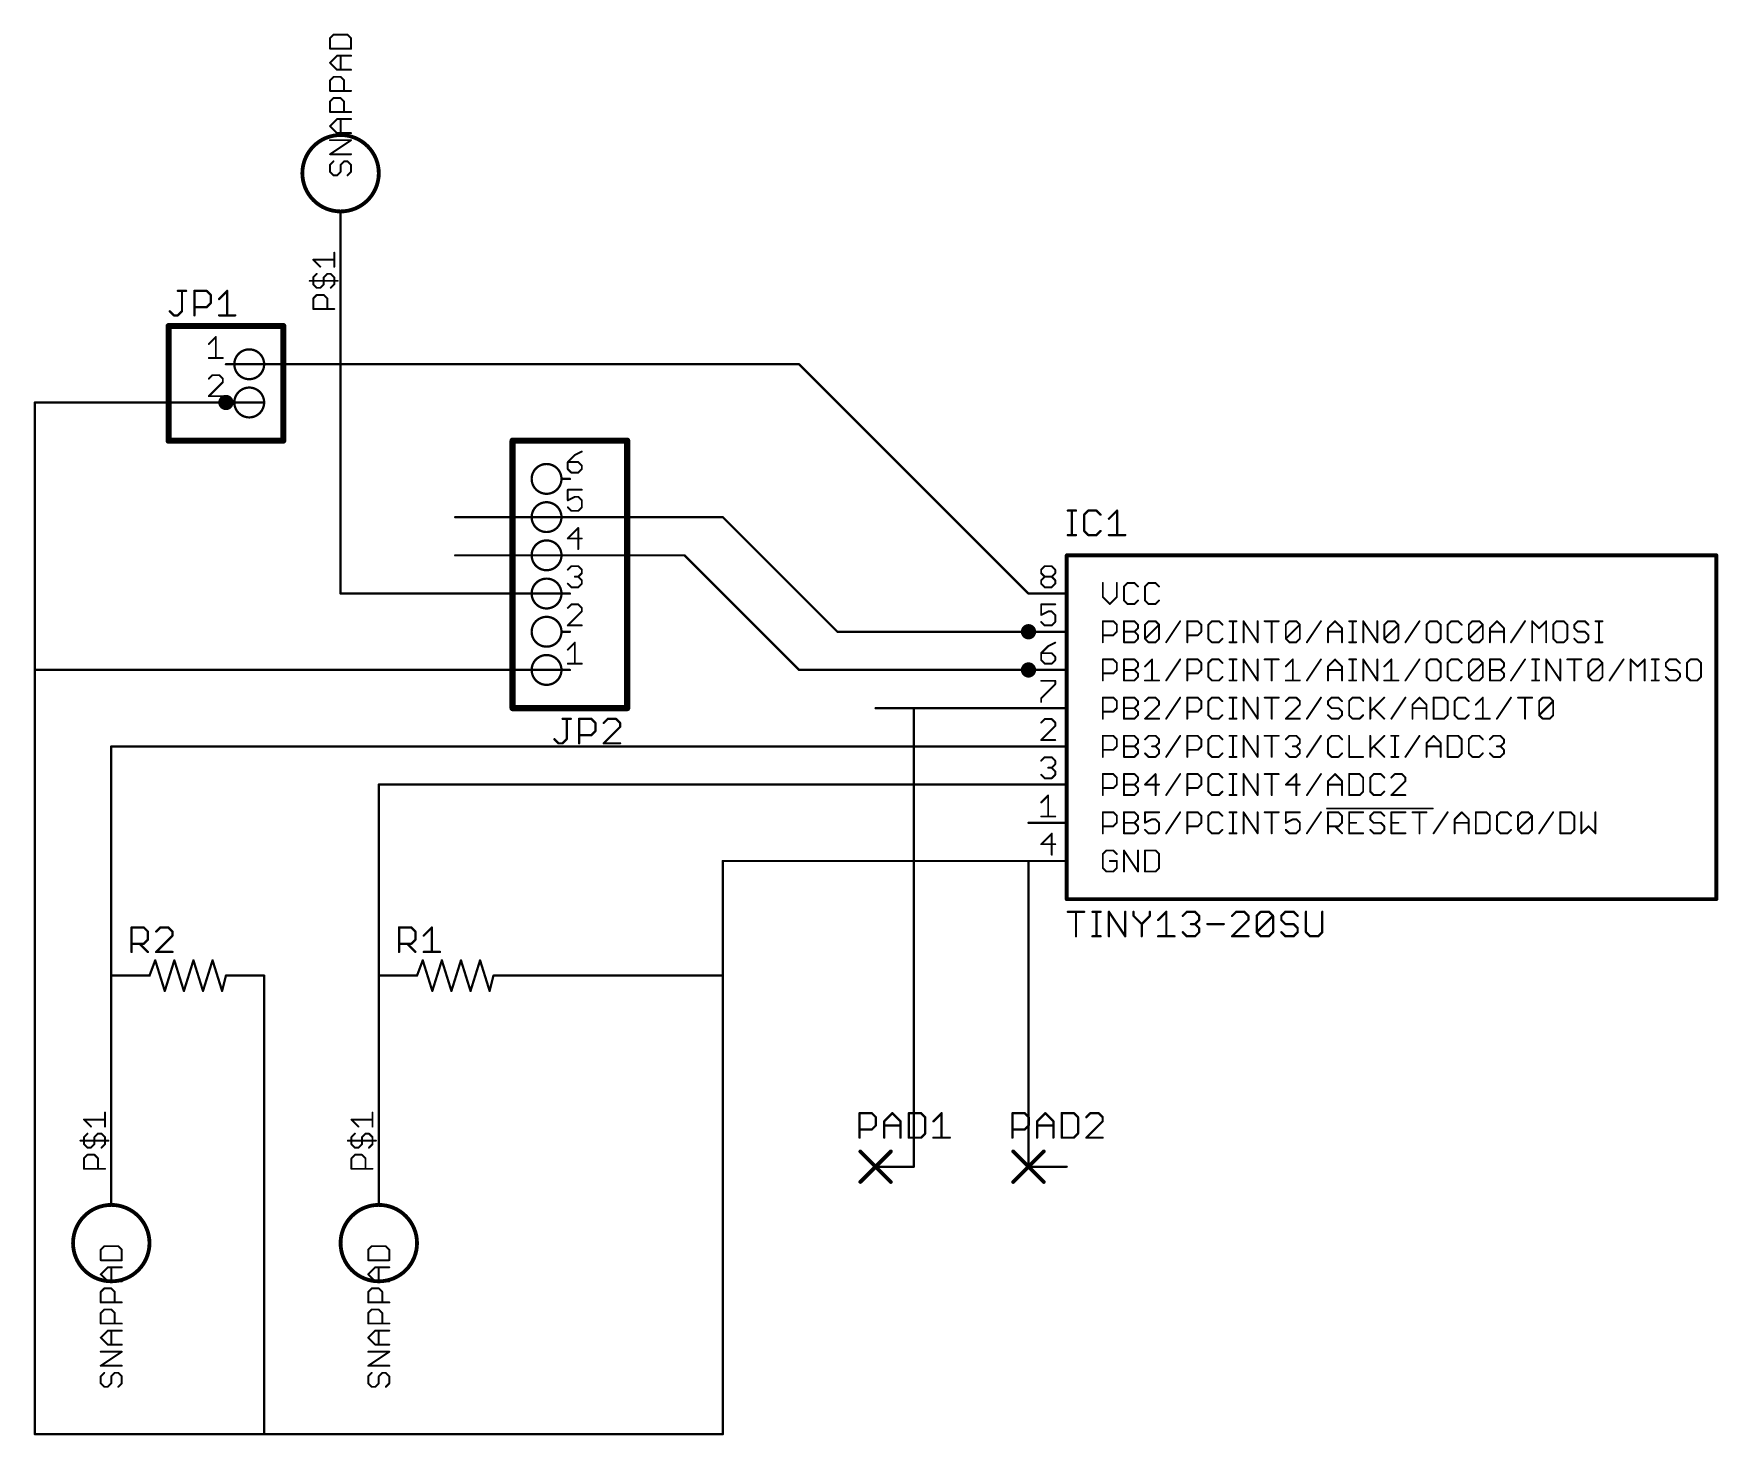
# Model space of a CAD drawing. Extents: x -18 to 94, y 13 to 106.
import ezdxf

# ---------------------------------------------------------------- set-up
doc = ezdxf.new("R2010")
doc.units = 0
for name, color, linetype in [('91', 94, 'CONTINUOUS'), ('94', 14, 'CONTINUOUS'), ('95', 251, 'CONTINUOUS'), ('96', 251, 'CONTINUOUS')]:
    doc.layers.add(name, color=color, linetype=linetype)

msp = doc.modelspace()

# ---------------------------------------------------------------- linework, layer by layer
at = {"layer": '91', "const_width": 0.1524}
for points in [[(2.54, 83.82), (2.54, 88.9)], [(-5.08, 83.82), (2.54, 83.82)], [(2.54, 83.82), (33.02, 83.82)], [(2.54, 68.58), (2.54, 83.82)], [(33.02, 83.82), (48.26, 68.58)], [(-17.78, 81.28), (-17.78, 63.5)], [(-5.08, 81.28), (-17.78, 81.28)], [(-2.54, 81.28), (-5.08, 81.28)], [(17.78, 73.66), (10.16, 73.66)], [(17.78, 73.66), (27.94, 73.66)], [(27.94, 73.66), (35.56, 66.04)], [(17.78, 71.12), (10.16, 71.12)], [(17.78, 71.12), (25.4, 71.12)], [(25.4, 71.12), (33.02, 63.5)], [(2.54, 68.58), (17.78, 68.58)], [(48.26, 68.58), (50.8, 68.58)], [(35.56, 66.04), (48.26, 66.04)], [(48.26, 66.04), (50.8, 66.04)], [(17.78, 63.5), (-17.78, 63.5)], [(-17.78, 12.7), (-17.78, 63.5)], [(33.02, 63.5), (48.26, 63.5)], [(48.26, 63.5), (50.8, 63.5)], [(38.1, 60.96), (40.64, 60.96)], [(48.26, 60.96), (40.64, 60.96)], [(40.64, 60.96), (40.64, 30.48)], [(-12.7, 43.18), (-12.7, 58.42)], [(-12.7, 58.42), (48.26, 58.42)], [(48.26, 58.42), (50.8, 58.42)], [(5.08, 43.18), (5.08, 55.88)], [(5.08, 55.88), (48.26, 55.88)], [(48.26, 55.88), (50.8, 55.88)], [(48.26, 50.8), (27.94, 50.8)], [(27.94, 50.8), (27.94, 43.18)], [(48.26, 50.8), (50.8, 50.8)], [(48.26, 30.48), (48.26, 50.8)], [(-12.7, 33.02), (-12.7, 43.18)], [(-2.54, 12.7), (-2.54, 43.18)], [(5.08, 33.02), (5.08, 43.18)], [(27.94, 43.18), (15.24, 43.18)], [(27.94, 43.18), (27.94, 12.7)], [(-12.7, 33.02), (-12.7, 27.94)], [(5.08, 33.02), (5.08, 27.94)], [(50.8, 30.48), (48.26, 30.48)], [(-2.54, 12.7), (-17.78, 12.7)], [(27.94, 12.7), (-2.54, 12.7)]]:
    msp.add_lwpolyline(points, dxfattribs=at)
at = {"layer": '91'}
for points, const_width in [([(2.5781, 88.9, 1), (2.5019, 88.9)], 0.0762), ([(-5.08, 83.8581, 1), (-5.08, 83.7819)], 0.0762), ([(2.54, 83.8581, 1), (2.54, 83.7819)], 0.0762), ([(2.5781, 83.82, 1), (2.5019, 83.82)], 0.0762), ([(2.5019, 83.82, 1), (2.5781, 83.82)], 0.0762), ([(2.54, 83.7819, 1), (2.54, 83.8581)], 0.0762), ([(33.0469, 83.8469, 1), (32.9931, 83.7931)], 0.0762), ([(33.02, 83.7819, 1), (33.02, 83.8581)], 0.0762), ([(-5.08, 81.026, 1), (-5.08, 81.534, 1), (-5.08, 81.026)], 0.508), ([(-17.7419, 81.28, 1), (-17.8181, 81.28)], 0.0762), ([(-17.78, 81.3181, 1), (-17.78, 81.2419)], 0.0762), ([(-5.08, 81.3181, 1), (-5.08, 81.2419)], 0.0762), ([(-5.08, 81.2419, 1), (-5.08, 81.3181)], 0.0762), ([(-2.54, 81.2419, 1), (-2.54, 81.3181)], 0.0762), ([(10.16, 73.6981, 1), (10.16, 73.6219)], 0.0762), ([(17.78, 73.6981, 1), (17.78, 73.6219)], 0.0762), ([(17.78, 73.6219, 1), (17.78, 73.6981)], 0.0762), ([(27.9669, 73.6869, 1), (27.9131, 73.6331)], 0.0762), ([(27.94, 73.6219, 1), (27.94, 73.6981)], 0.0762), ([(10.16, 71.1581, 1), (10.16, 71.0819)], 0.0762), ([(17.78, 71.1581, 1), (17.78, 71.0819)], 0.0762), ([(17.78, 71.0819, 1), (17.78, 71.1581)], 0.0762), ([(25.4269, 71.1469, 1), (25.3731, 71.0931)], 0.0762), ([(25.4, 71.0819, 1), (25.4, 71.1581)], 0.0762), ([(2.54, 68.6181, 1), (2.54, 68.5419)], 0.0762), ([(2.5019, 68.58, 1), (2.5781, 68.58)], 0.0762), ([(17.78, 68.5419, 1), (17.78, 68.6181)], 0.0762), ([(48.26, 68.6181, 1), (48.26, 68.5419)], 0.0762), ([(48.2331, 68.5531, 1), (48.2869, 68.6069)], 0.0762), ([(50.8, 68.5419, 1), (50.8, 68.6181)], 0.0762), ([(35.56, 66.0781, 1), (35.56, 66.0019)], 0.0762), ([(35.5331, 66.0131, 1), (35.5869, 66.0669)], 0.0762), ([(48.26, 65.786, 1), (48.26, 66.294, 1), (48.26, 65.786)], 0.508), ([(48.26, 66.0781, 1), (48.26, 66.0019)], 0.0762), ([(48.26, 66.0019, 1), (48.26, 66.0781)], 0.0762), ([(50.8, 66.0019, 1), (50.8, 66.0781)], 0.0762), ([(48.26, 63.246, 1), (48.26, 63.754, 1), (48.26, 63.246)], 0.508), ([(-17.78, 63.5381, 1), (-17.78, 63.4619)], 0.0762), ([(-17.7419, 63.5, 1), (-17.8181, 63.5)], 0.0762), ([(-17.8181, 63.5, 1), (-17.7419, 63.5)], 0.0762), ([(17.78, 63.4619, 1), (17.78, 63.5381)], 0.0762), ([(33.02, 63.5381, 1), (33.02, 63.4619)], 0.0762), ([(32.9931, 63.4731, 1), (33.0469, 63.5269)], 0.0762), ([(48.26, 63.5381, 1), (48.26, 63.4619)], 0.0762), ([(48.26, 63.4619, 1), (48.26, 63.5381)], 0.0762), ([(50.8, 63.4619, 1), (50.8, 63.5381)], 0.0762), ([(38.1, 60.9981, 1), (38.1, 60.9219)], 0.0762), ([(40.64, 60.9981, 1), (40.64, 60.9219)], 0.0762), ([(40.6781, 60.96, 1), (40.6019, 60.96)], 0.0762), ([(40.64, 60.9219, 1), (40.64, 60.9981)], 0.0762), ([(48.26, 60.9219, 1), (48.26, 60.9981)], 0.0762), ([(-12.6619, 58.42, 1), (-12.7381, 58.42)], 0.0762), ([(-12.7, 58.4581, 1), (-12.7, 58.3819)], 0.0762), ([(48.26, 58.4581, 1), (48.26, 58.3819)], 0.0762), ([(48.26, 58.3819, 1), (48.26, 58.4581)], 0.0762), ([(50.8, 58.3819, 1), (50.8, 58.4581)], 0.0762), ([(5.1181, 55.88, 1), (5.0419, 55.88)], 0.0762), ([(5.08, 55.9181, 1), (5.08, 55.8419)], 0.0762), ([(48.26, 55.9181, 1), (48.26, 55.8419)], 0.0762), ([(48.26, 55.8419, 1), (48.26, 55.9181)], 0.0762), ([(50.8, 55.8419, 1), (50.8, 55.9181)], 0.0762), ([(27.94, 50.8381, 1), (27.94, 50.7619)], 0.0762), ([(27.9781, 50.8, 1), (27.9019, 50.8)], 0.0762), ([(48.26, 50.8381, 1), (48.26, 50.7619)], 0.0762), ([(48.2981, 50.8, 1), (48.2219, 50.8)], 0.0762), ([(48.26, 50.7619, 1), (48.26, 50.8381)], 0.0762), ([(50.8, 50.7619, 1), (50.8, 50.8381)], 0.0762), ([(-12.6619, 43.18, 1), (-12.7381, 43.18)], 0.0762), ([(-12.7381, 43.18, 1), (-12.6619, 43.18)], 0.0762), ([(-2.5019, 43.18, 1), (-2.5781, 43.18)], 0.0762), ([(5.1181, 43.18, 1), (5.0419, 43.18)], 0.0762), ([(5.0419, 43.18, 1), (5.1181, 43.18)], 0.0762), ([(15.24, 43.2181, 1), (15.24, 43.1419)], 0.0762), ([(27.9781, 43.18, 1), (27.9019, 43.18)], 0.0762), ([(27.9019, 43.18, 1), (27.9781, 43.18)], 0.0762), ([(27.94, 43.1419, 1), (27.94, 43.2181)], 0.0762), ([(-12.6619, 33.02, 1), (-12.7381, 33.02)], 0.0762), ([(-12.7381, 33.02, 1), (-12.6619, 33.02)], 0.0762), ([(5.1181, 33.02, 1), (5.0419, 33.02)], 0.0762), ([(5.0419, 33.02, 1), (5.1181, 33.02)], 0.0762), ([(40.6019, 30.48, 1), (40.6781, 30.48)], 0.0762), ([(48.26, 30.5181, 1), (48.26, 30.4419)], 0.0762), ([(48.2219, 30.48, 1), (48.2981, 30.48)], 0.0762), ([(50.8, 30.4419, 1), (50.8, 30.5181)], 0.0762), ([(-12.7381, 27.94, 1), (-12.6619, 27.94)], 0.0762), ([(5.0419, 27.94, 1), (5.1181, 27.94)], 0.0762), ([(-17.78, 12.7381, 1), (-17.78, 12.6619)], 0.0762), ([(-17.8181, 12.7, 1), (-17.7419, 12.7)], 0.0762), ([(-2.54, 12.7381, 1), (-2.54, 12.6619)], 0.0762), ([(-2.5781, 12.7, 1), (-2.5019, 12.7)], 0.0762), ([(-2.54, 12.6619, 1), (-2.54, 12.7381)], 0.0762), ([(27.9019, 12.7, 1), (27.9781, 12.7)], 0.0762), ([(27.94, 12.6619, 1), (27.94, 12.7381)], 0.0762)]:
    msp.add_lwpolyline(points, format="xyb", dxfattribs=dict(at, const_width=const_width))
at = {"layer": '94'}
for points, const_width in [([(2.54, 99.06, 0.4142), (0, 96.52)], 0.254), ([(5.08, 96.52, 0.4142), (2.54, 99.06)], 0.254), ([(2.54, 99.1235, 1), (2.54, 98.9965)], 0.127), ([(2.54, 98.9965, 1), (2.54, 99.1235)], 0.127), ([(0, 96.52, 0.4142), (2.54, 93.98)], 0.254), ([(0.0635, 96.52, 1), (-0.0635, 96.52)], 0.127), ([(-0.0635, 96.52, 1), (0.0635, 96.52)], 0.127), ([(2.54, 93.98, 0.4142), (5.08, 96.52)], 0.254), ([(5.1435, 96.52, 1), (5.0165, 96.52)], 0.127), ([(5.0165, 96.52, 1), (5.1435, 96.52)], 0.127), ([(2.54, 94.0435, 1), (2.54, 93.9165)], 0.127), ([(2.5781, 93.98, 1), (2.5019, 93.98)], 0.0762), ([(2.54, 93.9165, 1), (2.54, 94.0435)], 0.127), ([(2.5019, 88.9, 1), (2.5781, 88.9)], 0.0762), ([(-8.89, 86.4616, 1), (-8.89, 86.2584)], 0.2032), ([(-8.7884, 86.36, 1), (-8.9916, 86.36)], 0.2032), ([(-1.1684, 86.36, 1), (-1.3716, 86.36)], 0.2032), ([(-1.27, 86.2584, 1), (-1.27, 86.4616)], 0.2032), ([(-3.5306, 82.8294, 1), (-3.5306, 84.8106, 1), (-3.5306, 82.8294)], 0.1524), ([(-5.08, 83.8581, 1), (-5.08, 83.7819)], 0.0762), ([(-4.5212, 83.7819, 1), (-4.5212, 83.8581)], 0.0762), ([(-3.5306, 80.2894, 1), (-3.5306, 82.2706, 1), (-3.5306, 80.2894)], 0.1524), ([(-5.08, 81.3181, 1), (-5.08, 81.2419)], 0.0762), ([(-4.5212, 81.2419, 1), (-4.5212, 81.3181)], 0.0762), ([(-8.89, 78.8416, 1), (-8.89, 78.6384)], 0.2032), ([(-8.9916, 78.74, 1), (-8.7884, 78.74)], 0.2032), ([(-1.3716, 78.74, 1), (-1.1684, 78.74)], 0.2032), ([(-1.27, 78.6384, 1), (-1.27, 78.8416)], 0.2032), ([(13.97, 78.8416, 1), (13.97, 78.6384)], 0.2032), ([(14.0716, 78.74, 1), (13.8684, 78.74)], 0.2032), ([(21.6916, 78.74, 1), (21.4884, 78.74)], 0.2032), ([(21.59, 78.6384, 1), (21.59, 78.8416)], 0.2032), ([(16.2306, 75.2094, 1), (16.2306, 77.1906, 1), (16.2306, 75.2094)], 0.1524), ([(17.2212, 76.2381, 1), (17.2212, 76.1619)], 0.0762), ([(17.78, 76.1619, 1), (17.78, 76.2381)], 0.0762), ([(16.2306, 72.6694, 1), (16.2306, 74.6506, 1), (16.2306, 72.6694)], 0.1524), ([(17.2212, 73.6981, 1), (17.2212, 73.6219)], 0.0762), ([(17.78, 73.6219, 1), (17.78, 73.6981)], 0.0762), ([(16.2306, 70.1294, 1), (16.2306, 72.1106, 1), (16.2306, 70.1294)], 0.1524), ([(17.2212, 71.1581, 1), (17.2212, 71.0819)], 0.0762), ([(17.78, 71.0819, 1), (17.78, 71.1581)], 0.0762), ([(50.8, 71.1835, 1), (50.8, 71.0565)], 0.127), ([(50.8635, 71.12, 1), (50.7365, 71.12)], 0.127), ([(94.0435, 71.12, 1), (93.9165, 71.12)], 0.127), ([(93.98, 71.0565, 1), (93.98, 71.1835)], 0.127), ([(16.2306, 67.5894, 1), (16.2306, 69.5706, 1), (16.2306, 67.5894)], 0.1524), ([(17.2212, 68.6181, 1), (17.2212, 68.5419)], 0.0762), ([(17.78, 68.5419, 1), (17.78, 68.6181)], 0.0762), ([(48.26, 68.6181, 1), (48.26, 68.5419)], 0.0762), ([(50.8, 68.5419, 1), (50.8, 68.6181)], 0.0762), ([(16.2306, 65.0494, 1), (16.2306, 67.0306, 1), (16.2306, 65.0494)], 0.1524), ([(17.2212, 66.0781, 1), (17.2212, 66.0019)], 0.0762), ([(17.78, 66.0019, 1), (17.78, 66.0781)], 0.0762), ([(48.26, 66.0781, 1), (48.26, 66.0019)], 0.0762), ([(50.8, 66.0019, 1), (50.8, 66.0781)], 0.0762), ([(16.2306, 62.5094, 1), (16.2306, 64.4906, 1), (16.2306, 62.5094)], 0.1524), ([(17.2212, 63.5381, 1), (17.2212, 63.4619)], 0.0762), ([(17.78, 63.4619, 1), (17.78, 63.5381)], 0.0762), ([(48.26, 63.5381, 1), (48.26, 63.4619)], 0.0762), ([(50.8, 63.4619, 1), (50.8, 63.5381)], 0.0762), ([(13.97, 61.0616, 1), (13.97, 60.8584)], 0.2032), ([(13.8684, 60.96, 1), (14.0716, 60.96)], 0.2032), ([(21.4884, 60.96, 1), (21.6916, 60.96)], 0.2032), ([(21.59, 60.8584, 1), (21.59, 61.0616)], 0.2032), ([(48.26, 60.9981, 1), (48.26, 60.9219)], 0.0762), ([(50.8, 60.9219, 1), (50.8, 60.9981)], 0.0762), ([(48.26, 58.4581, 1), (48.26, 58.3819)], 0.0762), ([(50.8, 58.3819, 1), (50.8, 58.4581)], 0.0762), ([(48.26, 55.9181, 1), (48.26, 55.8419)], 0.0762), ([(50.8, 55.8419, 1), (50.8, 55.9181)], 0.0762), ([(48.26, 53.3781, 1), (48.26, 53.3019)], 0.0762), ([(50.8, 53.3019, 1), (50.8, 53.3781)], 0.0762), ([(48.26, 50.8381, 1), (48.26, 50.7619)], 0.0762), ([(50.8, 50.7619, 1), (50.8, 50.8381)], 0.0762), ([(50.8, 48.3235, 1), (50.8, 48.1965)], 0.127), ([(50.7365, 48.26, 1), (50.8635, 48.26)], 0.127), ([(93.9165, 48.26, 1), (94.0435, 48.26)], 0.127), ([(93.98, 48.1965, 1), (93.98, 48.3235)], 0.127), ([(-9.7426, 44.2074, 1), (-9.8154, 44.1846)], 0.0762), ([(-9.7433, 44.1826, 1), (-9.8147, 44.2094)], 0.0762), ([(-8.4726, 44.2074, 1), (-8.5454, 44.1846)], 0.0762), ([(-8.4726, 44.1846, 1), (-8.5454, 44.2074)], 0.0762), ([(-7.2026, 44.2074, 1), (-7.2754, 44.1846)], 0.0762), ([(-7.2026, 44.1846, 1), (-7.2754, 44.2074)], 0.0762), ([(-5.9326, 44.2074, 1), (-6.0054, 44.1846)], 0.0762), ([(-5.9326, 44.1846, 1), (-6.0054, 44.2074)], 0.0762), ([(8.0374, 44.2074, 1), (7.9646, 44.1846)], 0.0762), ([(8.0367, 44.1826, 1), (7.9653, 44.2094)], 0.0762), ([(9.3074, 44.2074, 1), (9.2346, 44.1846)], 0.0762), ([(9.3074, 44.1846, 1), (9.2346, 44.2074)], 0.0762), ([(10.5774, 44.2074, 1), (10.5046, 44.1846)], 0.0762), ([(10.5774, 44.1846, 1), (10.5046, 44.2074)], 0.0762), ([(11.8474, 44.2074, 1), (11.7746, 44.1846)], 0.0762), ([(11.8474, 44.1846, 1), (11.7746, 44.2074)], 0.0762), ([(-12.7, 43.2181, 1), (-12.7, 43.1419)], 0.0762), ([(-10.1957, 43.1934, 1), (-10.1243, 43.1666)], 0.0762), ([(-10.16, 43.1419, 1), (-10.16, 43.2181)], 0.0762), ([(-5.08, 43.2181, 1), (-5.08, 43.1419)], 0.0762), ([(-5.043, 43.1708, 1), (-5.117, 43.1892)], 0.0762), ([(-2.54, 43.1419, 1), (-2.54, 43.2181)], 0.0762), ([(5.08, 43.2181, 1), (5.08, 43.1419)], 0.0762), ([(7.5843, 43.1934, 1), (7.6557, 43.1666)], 0.0762), ([(7.62, 43.1419, 1), (7.62, 43.2181)], 0.0762), ([(12.7, 43.2181, 1), (12.7, 43.1419)], 0.0762), ([(12.737, 43.1708, 1), (12.663, 43.1892)], 0.0762), ([(15.24, 43.1419, 1), (15.24, 43.2181)], 0.0762), ([(-9.1804, 42.1754, 1), (-9.1076, 42.1526)], 0.0762), ([(-9.1804, 42.1526, 1), (-9.1076, 42.1754)], 0.0762), ([(-7.9104, 42.1754, 1), (-7.8376, 42.1526)], 0.0762), ([(-7.9104, 42.1526, 1), (-7.8376, 42.1754)], 0.0762), ([(-6.6404, 42.1754, 1), (-6.5676, 42.1526)], 0.0762), ([(-6.6404, 42.1526, 1), (-6.5676, 42.1754)], 0.0762), ([(-5.371, 42.1732, 1), (-5.297, 42.1548)], 0.0762), ([(-5.3704, 42.1526, 1), (-5.2976, 42.1754)], 0.0762), ([(8.5996, 42.1754, 1), (8.6724, 42.1526)], 0.0762), ([(8.5996, 42.1526, 1), (8.6724, 42.1754)], 0.0762), ([(9.8696, 42.1754, 1), (9.9424, 42.1526)], 0.0762), ([(9.8696, 42.1526, 1), (9.9424, 42.1754)], 0.0762), ([(11.1396, 42.1754, 1), (11.2124, 42.1526)], 0.0762), ([(11.1396, 42.1526, 1), (11.2124, 42.1754)], 0.0762), ([(12.409, 42.1732, 1), (12.483, 42.1548)], 0.0762), ([(12.4096, 42.1526, 1), (12.4824, 42.1754)], 0.0762), ([(-12.6619, 33.02, 1), (-12.7381, 33.02)], 0.0762), ([(5.1181, 33.02, 1), (5.0419, 33.02)], 0.0762), ([(37.1289, 31.5409, 1), (37.0391, 31.4511)], 0.127), ([(39.1609, 31.4511, 1), (39.0711, 31.5409)], 0.127), ([(47.2889, 31.5409, 1), (47.1991, 31.4511)], 0.127), ([(49.3209, 31.4511, 1), (49.2311, 31.5409)], 0.127), ([(38.1, 30.5181, 1), (38.1, 30.4419)], 0.0762), ([(40.64, 30.4419, 1), (40.64, 30.5181)], 0.0762), ([(48.26, 30.5181, 1), (48.26, 30.4419)], 0.0762), ([(50.8, 30.4419, 1), (50.8, 30.5181)], 0.0762), ([(37.0391, 29.5089, 1), (37.1289, 29.4191)], 0.127), ([(39.0711, 29.4191, 1), (39.1609, 29.5089)], 0.127), ([(47.1991, 29.5089, 1), (47.2889, 29.4191)], 0.127), ([(49.2311, 29.4191, 1), (49.3209, 29.5089)], 0.127), ([(-12.7, 27.94, 0.4142), (-15.24, 25.4)], 0.254), ([(-10.16, 25.4, 0.4142), (-12.7, 27.94)], 0.254), ([(-12.7, 28.0035, 1), (-12.7, 27.8765)], 0.127), ([(-12.7, 27.8765, 1), (-12.7, 28.0035)], 0.127), ([(5.08, 27.94, 0.4142), (2.54, 25.4)], 0.254), ([(7.62, 25.4, 0.4142), (5.08, 27.94)], 0.254), ([(5.08, 28.0035, 1), (5.08, 27.8765)], 0.127), ([(5.08, 27.8765, 1), (5.08, 28.0035)], 0.127), ([(-12.7381, 27.94, 1), (-12.6619, 27.94)], 0.0762), ([(5.0419, 27.94, 1), (5.1181, 27.94)], 0.0762), ([(-15.24, 25.4, 0.4142), (-12.7, 22.86)], 0.254), ([(-15.1765, 25.4, 1), (-15.3035, 25.4)], 0.127), ([(-15.3035, 25.4, 1), (-15.1765, 25.4)], 0.127), ([(-12.7, 22.86, 0.4142), (-10.16, 25.4)], 0.254), ([(-10.0965, 25.4, 1), (-10.2235, 25.4)], 0.127), ([(-10.2235, 25.4, 1), (-10.0965, 25.4)], 0.127), ([(2.54, 25.4, 0.4142), (5.08, 22.86)], 0.254), ([(2.6035, 25.4, 1), (2.4765, 25.4)], 0.127), ([(2.4765, 25.4, 1), (2.6035, 25.4)], 0.127), ([(5.08, 22.86, 0.4142), (7.62, 25.4)], 0.254), ([(7.6835, 25.4, 1), (7.5565, 25.4)], 0.127), ([(7.5565, 25.4, 1), (7.6835, 25.4)], 0.127), ([(-12.7, 22.9235, 1), (-12.7, 22.7965)], 0.127), ([(-12.7, 22.7965, 1), (-12.7, 22.9235)], 0.127), ([(5.08, 22.9235, 1), (5.08, 22.7965)], 0.127), ([(5.08, 22.7965, 1), (5.08, 22.9235)], 0.127)]:
    msp.add_lwpolyline(points, format="xyb", dxfattribs=dict(at, const_width=const_width))
for points, const_width in [([(2.54, 88.9), (2.54, 93.98)], 0.1524), ([(-1.27, 86.36), (-8.89, 86.36)], 0.4064), ([(-8.89, 86.36), (-8.89, 78.74)], 0.4064), ([(-1.27, 78.74), (-1.27, 86.36)], 0.4064), ([(-5.08, 83.82), (-4.5212, 83.82)], 0.1524), ([(-5.08, 81.28), (-4.5212, 81.28)], 0.1524), ([(-8.89, 78.74), (-1.27, 78.74)], 0.4064), ([(21.59, 78.74), (13.97, 78.74)], 0.4064), ([(13.97, 78.74), (13.97, 60.96)], 0.4064), ([(21.59, 60.96), (21.59, 78.74)], 0.4064), ([(17.78, 76.2), (17.2212, 76.2)], 0.1524), ([(17.78, 73.66), (17.2212, 73.66)], 0.1524), ([(17.78, 71.12), (17.2212, 71.12)], 0.1524), ([(50.8, 71.12), (93.98, 71.12)], 0.254), ([(50.8, 48.26), (50.8, 71.12)], 0.254), ([(93.98, 71.12), (93.98, 48.26)], 0.254), ([(17.78, 68.58), (17.2212, 68.58)], 0.1524), ([(48.26, 68.58), (50.8, 68.58)], 0.1524), ([(17.78, 66.04), (17.2212, 66.04)], 0.1524), ([(48.26, 66.04), (50.8, 66.04)], 0.1524), ([(17.78, 63.5), (17.2212, 63.5)], 0.1524), ([(48.26, 63.5), (50.8, 63.5)], 0.1524), ([(13.97, 60.96), (21.59, 60.96)], 0.4064), ([(48.26, 60.96), (50.8, 60.96)], 0.1524), ([(48.26, 58.42), (50.8, 58.42)], 0.1524), ([(48.26, 55.88), (50.8, 55.88)], 0.1524), ([(48.26, 53.34), (50.8, 53.34)], 0.1524), ([(48.26, 50.8), (50.8, 50.8)], 0.1524), ([(93.98, 48.26), (50.8, 48.26)], 0.254), ([(-10.16, 43.18), (-9.779, 44.196)], 0.1524), ([(-9.779, 44.196), (-9.144, 42.164)], 0.1524), ([(-9.144, 42.164), (-8.509, 44.196)], 0.1524), ([(-8.509, 44.196), (-7.874, 42.164)], 0.1524), ([(-7.874, 42.164), (-7.239, 44.196)], 0.1524), ([(-7.239, 44.196), (-6.604, 42.164)], 0.1524), ([(-6.604, 42.164), (-5.969, 44.196)], 0.1524), ([(-5.969, 44.196), (-5.334, 42.164)], 0.1524), ([(7.62, 43.18), (8.001, 44.196)], 0.1524), ([(8.001, 44.196), (8.636, 42.164)], 0.1524), ([(8.636, 42.164), (9.271, 44.196)], 0.1524), ([(9.271, 44.196), (9.906, 42.164)], 0.1524), ([(9.906, 42.164), (10.541, 44.196)], 0.1524), ([(10.541, 44.196), (11.176, 42.164)], 0.1524), ([(11.176, 42.164), (11.811, 44.196)], 0.1524), ([(11.811, 44.196), (12.446, 42.164)], 0.1524), ([(-12.7, 43.18), (-10.16, 43.18)], 0.1524), ([(-5.334, 42.164), (-5.08, 43.18)], 0.1524), ([(-2.54, 43.18), (-5.08, 43.18)], 0.1524), ([(5.08, 43.18), (7.62, 43.18)], 0.1524), ([(12.446, 42.164), (12.7, 43.18)], 0.1524), ([(15.24, 43.18), (12.7, 43.18)], 0.1524), ([(-12.7, 33.02), (-12.7, 27.94)], 0.1524), ([(5.08, 33.02), (5.08, 27.94)], 0.1524), ([(37.084, 31.496), (39.116, 29.464)], 0.254), ([(37.084, 29.464), (39.116, 31.496)], 0.254), ([(47.244, 31.496), (49.276, 29.464)], 0.254), ([(47.244, 29.464), (49.276, 31.496)], 0.254), ([(40.64, 30.48), (38.1, 30.48)], 0.1524), ([(50.8, 30.48), (48.26, 30.48)], 0.1524)]:
    msp.add_lwpolyline(points, dxfattribs=dict(at, const_width=const_width))
at = {"layer": '95'}
for points, const_width in [([(2.0733, 105.7321), (1.8403, 105.4991)], 0.127), ([(1.8403, 105.4991), (1.8403, 104.8)], 0.127), ([(3.0055, 105.7321), (2.0733, 105.7321)], 0.127), ([(3.2385, 105.4991), (3.0055, 105.7321)], 0.127), ([(3.2385, 104.8), (3.2385, 105.4991)], 0.127), ([(1.8403, 104.8), (3.2385, 104.8)], 0.127), ([(1.8403, 103.8628), (2.3064, 104.3288)], 0.127), ([(2.3064, 104.3288), (3.2385, 104.3288)], 0.127), ([(2.5394, 103.3967), (2.5394, 104.3288)], 0.127), ([(2.3064, 103.3967), (1.8403, 103.8628)], 0.127), ([(3.2385, 103.3967), (2.3064, 103.3967)], 0.127), ([(1.8403, 102.6925), (2.0733, 102.9255)], 0.127), ([(1.8403, 101.9934), (1.8403, 102.6925)], 0.127), ([(3.2385, 101.9934), (1.8403, 101.9934)], 0.127), ([(2.0733, 102.9255), (2.5394, 102.9255)], 0.127), ([(2.5394, 102.9255), (2.7724, 102.6925)], 0.127), ([(2.7724, 102.6925), (2.7724, 101.9934)], 0.127), ([(1.8403, 101.2892), (2.0733, 101.5223)], 0.127), ([(1.8403, 100.5901), (1.8403, 101.2892)], 0.127), ([(2.0733, 101.5223), (2.5394, 101.5223)], 0.127), ([(2.5394, 101.5223), (2.7724, 101.2892)], 0.127), ([(2.7724, 101.2892), (2.7724, 100.5901)], 0.127), ([(3.2385, 100.5901), (1.8403, 100.5901)], 0.127), ([(1.8403, 99.6529), (2.3064, 100.119)], 0.127), ([(2.3064, 99.1869), (1.8403, 99.6529)], 0.127), ([(2.3064, 100.119), (3.2385, 100.119)], 0.127), ([(2.5394, 99.1869), (2.5394, 100.119)], 0.127), ([(1.8403, 97.7836), (3.2385, 98.7157)], 0.127), ([(3.2385, 98.7157), (1.8403, 98.7157)], 0.127), ([(3.2385, 99.1869), (2.3064, 99.1869)], 0.127), ([(3.2385, 97.7836), (1.8403, 97.7836)], 0.127), ([(2.0733, 97.3124), (1.8403, 97.0794)], 0.127), ([(1.8403, 97.0794), (1.8403, 96.6133)], 0.127), ([(1.8403, 96.6133), (2.0733, 96.3803)], 0.127), ([(2.0733, 96.3803), (2.3064, 96.3803)], 0.127), ([(2.3064, 96.3803), (2.5394, 96.6133)], 0.127), ([(2.5394, 97.0794), (2.7724, 97.3124)], 0.127), ([(2.5394, 96.6133), (2.5394, 97.0794)], 0.127), ([(2.7724, 97.3124), (3.0055, 97.3124)], 0.127), ([(3.0055, 97.3124), (3.2385, 97.0794)], 0.127), ([(3.2385, 96.6133), (3.0055, 96.3803)], 0.127), ([(3.2385, 97.0794), (3.2385, 96.6133)], 0.127), ([(1.1888, 90.3034), (0.7227, 90.7695)], 0.127), ([(0.7227, 90.7695), (2.1209, 90.7695)], 0.127), ([(2.1209, 90.3034), (2.1209, 91.2355)], 0.127), ([(0.7227, 89.5992), (0.9557, 89.8323)], 0.127), ([(0.7227, 89.1332), (0.7227, 89.5992)], 0.127), ([(1.6548, 89.8323), (1.4218, 89.5992)], 0.127), ([(1.4218, 89.5992), (1.4218, 89.1332)], 0.127), ([(1.8879, 89.8323), (1.6548, 89.8323)], 0.127), ([(2.1209, 89.5992), (1.8879, 89.8323)], 0.127), ([(2.1209, 89.1332), (2.1209, 89.5992)], 0.127), ([(-8.2715, 88.6982), (-7.7291, 88.6982)], 0.1524), ([(-8.0003, 87.3424), (-8.0003, 88.6982)], 0.1524), ([(-7.1766, 87.0712), (-7.1766, 88.6982)], 0.1524), ([(-7.1766, 88.6982), (-6.3632, 88.6982)], 0.1524), ([(-6.3632, 88.6982), (-6.092, 88.427)], 0.1524), ([(-6.092, 88.427), (-6.092, 87.8847)], 0.1524), ([(-5.5395, 88.1559), (-4.9972, 88.6982)], 0.1524), ([(-4.9972, 88.6982), (-4.9972, 87.0712)], 0.1524), ([(0.4897, 89.3662), (2.3539, 89.3662)], 0.127), ([(0.9557, 88.9001), (0.7227, 89.1332)], 0.127), ([(0.7227, 88.196), (0.9557, 88.429)], 0.127), ([(1.1888, 88.9001), (0.9557, 88.9001)], 0.127), ([(0.9557, 88.429), (1.4218, 88.429)], 0.127), ([(1.4218, 89.1332), (1.1888, 88.9001)], 0.127), ([(1.4218, 88.429), (1.6548, 88.196)], 0.127), ([(1.8879, 88.9001), (2.1209, 89.1332)], 0.127), ([(-8.8138, 87.3424), (-8.5426, 87.0712)], 0.1524), ([(-8.2715, 87.0712), (-8.0003, 87.3424)], 0.1524), ([(-6.3632, 87.6135), (-7.1766, 87.6135)], 0.1524), ([(-6.092, 87.8847), (-6.3632, 87.6135)], 0.1524), ([(0.7227, 87.4969), (0.7227, 88.196)], 0.127), ([(2.1209, 87.4969), (0.7227, 87.4969)], 0.127), ([(1.6548, 88.196), (1.6548, 87.4969)], 0.127), ([(-8.5426, 87.0712), (-8.2715, 87.0712)], 0.1524), ([(-5.5395, 87.0712), (-4.4548, 87.0712)], 0.1524), ([(-6.2166, 85.1712), (-5.7505, 85.6373)], 0.127), ([(-5.7505, 85.6373), (-5.7505, 84.2391)], 0.127), ([(-6.2166, 84.2391), (-5.2845, 84.2391)], 0.127), ([(-5.9835, 83.0973), (-6.2166, 82.8643)], 0.127), ([(-5.5175, 83.0973), (-5.9835, 83.0973)], 0.127), ([(-5.2845, 82.8643), (-5.5175, 83.0973)], 0.127), ([(-5.2845, 82.6312), (-5.2845, 82.8643)], 0.127), ([(-6.2166, 81.6991), (-5.2845, 82.6312)], 0.127), ([(-5.2845, 81.6991), (-6.2166, 81.6991)], 0.127), ([(18.1064, 77.7843), (17.6403, 77.3182)], 0.127), ([(17.6403, 77.3182), (17.6403, 76.8521)], 0.127), ([(18.3394, 77.3182), (17.6403, 77.3182)], 0.127), ([(18.5724, 78.0173), (18.1064, 77.7843)], 0.127), ([(18.5724, 77.0852), (18.3394, 77.3182)], 0.127), ([(17.6403, 76.8521), (17.8733, 76.6191)], 0.127), ([(17.8733, 76.6191), (18.3394, 76.6191)], 0.127), ([(18.3394, 76.6191), (18.5724, 76.8521)], 0.127), ([(18.5724, 76.8521), (18.5724, 77.0852)], 0.127), ([(18.5724, 75.4773), (17.6403, 75.4773)], 0.127), ([(17.6403, 75.4773), (17.6403, 74.7782)], 0.127), ([(17.6403, 74.7782), (18.1064, 75.0112)], 0.127), ([(18.1064, 75.0112), (18.3394, 75.0112)], 0.127), ([(18.3394, 75.0112), (18.5724, 74.7782)], 0.127), ([(17.8733, 74.0791), (17.6403, 74.3121)], 0.127), ([(18.3394, 74.0791), (17.8733, 74.0791)], 0.127), ([(18.5724, 74.3121), (18.3394, 74.0791)], 0.127), ([(18.5724, 74.7782), (18.5724, 74.3121)], 0.127), ([(50.8762, 74.0932), (51.4185, 74.0932)], 0.1524), ([(51.1474, 72.4662), (51.1474, 74.0932)], 0.1524), ([(52.2388, 74.0932), (51.9676, 73.822)], 0.1524), ([(51.9676, 73.822), (51.9676, 72.7374)], 0.1524), ([(52.7811, 74.0932), (52.2388, 74.0932)], 0.1524), ([(53.0523, 73.822), (52.7811, 74.0932)], 0.1524), ([(53.6048, 73.5509), (54.1471, 74.0932)], 0.1524), ([(54.1471, 74.0932), (54.1471, 72.4662)], 0.1524), ([(18.3394, 72.9373), (17.6403, 72.2382)], 0.127), ([(18.3394, 71.5391), (18.3394, 72.9373)], 0.127), ([(51.9676, 72.7374), (52.2388, 72.4662)], 0.1524), ([(52.7811, 72.4662), (53.0523, 72.7374)], 0.1524), ([(17.6403, 72.2382), (18.5724, 72.2382)], 0.127), ([(50.8762, 72.4662), (51.4185, 72.4662)], 0.1524), ([(52.2388, 72.4662), (52.7811, 72.4662)], 0.1524), ([(53.6048, 72.4662), (54.6895, 72.4662)], 0.1524), ([(17.6403, 70.1643), (17.8733, 70.3973)], 0.127), ([(17.8733, 70.3973), (18.3394, 70.3973)], 0.127), ([(18.3394, 69.6982), (18.1064, 69.6982)], 0.127), ([(18.3394, 70.3973), (18.5724, 70.1643)], 0.127), ([(18.5724, 69.9312), (18.3394, 69.6982)], 0.127), ([(18.3394, 69.6982), (18.5724, 69.4652)], 0.127), ([(18.5724, 70.1643), (18.5724, 69.9312)], 0.127), ([(18.5724, 69.4652), (18.5724, 69.2321)], 0.127), ([(49.1046, 70.1643), (49.3377, 70.3973)], 0.127), ([(49.1046, 69.9312), (49.1046, 70.1643)], 0.127), ([(49.3377, 69.6982), (49.1046, 69.9312)], 0.127), ([(49.1046, 69.4652), (49.3377, 69.6982)], 0.127), ([(49.1046, 69.2321), (49.1046, 69.4652)], 0.127), ([(49.3377, 70.3973), (49.8037, 70.3973)], 0.127), ([(49.3377, 69.6982), (49.8037, 69.6982)], 0.127), ([(49.8037, 70.3973), (50.0368, 70.1643)], 0.127), ([(50.0368, 69.9312), (49.8037, 69.6982)], 0.127), ([(49.8037, 69.6982), (50.0368, 69.4652)], 0.127), ([(50.0368, 70.1643), (50.0368, 69.9312)], 0.127), ([(50.0368, 69.4652), (50.0368, 69.2321)], 0.127), ([(17.8733, 68.9991), (17.6403, 69.2321)], 0.127), ([(18.3394, 68.9991), (17.8733, 68.9991)], 0.127), ([(18.5724, 69.2321), (18.3394, 68.9991)], 0.127), ([(49.3377, 68.9991), (49.1046, 69.2321)], 0.127), ([(49.8037, 68.9991), (49.3377, 68.9991)], 0.127), ([(50.0368, 69.2321), (49.8037, 68.9991)], 0.127), ([(53.2003, 69.2797), (53.2003, 68.3476)], 0.127), ([(53.2003, 68.3476), (53.6664, 67.8815)], 0.127), ([(53.6664, 67.8815), (54.1324, 68.3476)], 0.127), ([(54.1324, 68.3476), (54.1324, 69.2797)], 0.127), ([(54.8366, 69.2797), (54.6036, 69.0467)], 0.127), ([(54.6036, 69.0467), (54.6036, 68.1145)], 0.127), ([(55.3027, 69.2797), (54.8366, 69.2797)], 0.127), ([(55.5357, 69.0467), (55.3027, 69.2797)], 0.127), ([(56.2399, 69.2797), (56.0069, 69.0467)], 0.127), ([(56.0069, 69.0467), (56.0069, 68.1145)], 0.127), ([(56.706, 69.2797), (56.2399, 69.2797)], 0.127), ([(56.939, 69.0467), (56.706, 69.2797)], 0.127), ([(17.8733, 67.8573), (17.6403, 67.6243)], 0.127), ([(17.6403, 66.4591), (18.5724, 67.3912)], 0.127), ([(18.3394, 67.8573), (17.8733, 67.8573)], 0.127), ([(18.5724, 67.6243), (18.3394, 67.8573)], 0.127), ([(18.5724, 67.3912), (18.5724, 67.6243)], 0.127), ([(50.0368, 67.8573), (49.1046, 67.8573)], 0.127), ([(49.1046, 67.8573), (49.1046, 67.1582)], 0.127), ([(49.1046, 67.1582), (49.5707, 67.3912)], 0.127), ([(49.5707, 67.3912), (49.8037, 67.3912)], 0.127), ([(49.8037, 67.3912), (50.0368, 67.1582)], 0.127), ([(50.0368, 67.1582), (50.0368, 66.6921)], 0.127), ([(54.6036, 68.1145), (54.8366, 67.8815)], 0.127), ([(54.8366, 67.8815), (55.3027, 67.8815)], 0.127), ([(55.3027, 67.8815), (55.5357, 68.1145)], 0.127), ([(56.0069, 68.1145), (56.2399, 67.8815)], 0.127), ([(56.2399, 67.8815), (56.706, 67.8815)], 0.127), ([(56.706, 67.8815), (56.939, 68.1145)], 0.127), ([(18.5724, 66.4591), (17.6403, 66.4591)], 0.127), ([(49.3377, 66.4591), (49.1046, 66.6921)], 0.127), ([(49.8037, 66.4591), (49.3377, 66.4591)], 0.127), ([(50.0368, 66.6921), (49.8037, 66.4591)], 0.127), ([(53.2003, 65.3415), (53.2003, 66.7397)], 0.127), ([(53.2003, 66.7397), (53.8994, 66.7397)], 0.127), ([(53.8994, 66.7397), (54.1324, 66.5067)], 0.127), ([(54.1324, 66.0406), (53.8994, 65.8076)], 0.127), ([(54.1324, 66.5067), (54.1324, 66.0406)], 0.127), ([(54.6036, 65.3415), (54.6036, 66.7397)], 0.127), ([(54.6036, 66.7397), (55.3027, 66.7397)], 0.127), ([(54.6036, 66.0406), (55.3027, 66.0406)], 0.127), ([(55.3027, 66.7397), (55.5357, 66.5067)], 0.127), ([(55.5357, 66.2736), (55.3027, 66.0406)], 0.127), ([(55.3027, 66.0406), (55.5357, 65.8076)], 0.127), ([(55.5357, 66.5067), (55.5357, 66.2736)], 0.127), ([(56.0069, 66.5067), (56.2399, 66.7397)], 0.127), ([(56.0069, 65.5745), (56.0069, 66.5067)], 0.127), ([(56.0069, 65.5745), (56.939, 66.5067)], 0.127), ([(56.2399, 66.7397), (56.706, 66.7397)], 0.127), ([(56.706, 66.7397), (56.939, 66.5067)], 0.127), ([(56.939, 66.5067), (56.939, 65.5745)], 0.127), ([(57.4101, 65.3415), (58.3423, 66.7397)], 0.127), ([(58.8134, 65.3415), (58.8134, 66.7397)], 0.127), ([(58.8134, 66.7397), (59.5125, 66.7397)], 0.127), ([(59.5125, 66.7397), (59.7455, 66.5067)], 0.127), ([(59.7455, 66.0406), (59.5125, 65.8076)], 0.127), ([(59.7455, 66.5067), (59.7455, 66.0406)], 0.127), ([(60.4497, 66.7397), (60.2167, 66.5067)], 0.127), ([(60.2167, 66.5067), (60.2167, 65.5745)], 0.127), ([(60.9158, 66.7397), (60.4497, 66.7397)], 0.127), ([(61.1488, 66.5067), (60.9158, 66.7397)], 0.127), ([(61.62, 66.7397), (62.086, 66.7397)], 0.127), ([(61.853, 65.3415), (61.853, 66.7397)], 0.127), ([(62.5555, 65.3415), (62.5555, 66.7397)], 0.127), ([(62.5555, 66.7397), (63.4876, 65.3415)], 0.127), ([(63.4876, 65.3415), (63.4876, 66.7397)], 0.127), ([(63.9588, 66.7397), (64.8909, 66.7397)], 0.127), ([(64.4248, 65.3415), (64.4248, 66.7397)], 0.127), ([(65.362, 66.5067), (65.5951, 66.7397)], 0.127), ([(65.362, 65.5745), (65.362, 66.5067)], 0.127), ([(65.362, 65.5745), (66.2942, 66.5067)], 0.127), ([(65.5951, 66.7397), (66.0611, 66.7397)], 0.127), ([(66.0611, 66.7397), (66.2942, 66.5067)], 0.127), ([(66.2942, 66.5067), (66.2942, 65.5745)], 0.127), ([(66.7653, 65.3415), (67.6975, 66.7397)], 0.127), ([(68.1686, 66.2736), (68.6347, 66.7397)], 0.127), ([(68.1686, 65.3415), (68.1686, 66.2736)], 0.127), ([(68.1686, 66.0406), (69.1007, 66.0406)], 0.127), ([(68.6347, 66.7397), (69.1007, 66.2736)], 0.127), ([(69.1007, 66.2736), (69.1007, 65.3415)], 0.127), ([(69.5719, 66.7397), (70.0379, 66.7397)], 0.127), ([(69.8049, 65.3415), (69.8049, 66.7397)], 0.127), ([(70.5074, 65.3415), (70.5074, 66.7397)], 0.127), ([(70.5074, 66.7397), (71.4395, 65.3415)], 0.127), ([(71.4395, 65.3415), (71.4395, 66.7397)], 0.127), ([(71.9107, 66.5067), (72.1437, 66.7397)], 0.127), ([(71.9107, 65.5745), (71.9107, 66.5067)], 0.127), ([(71.9107, 65.5745), (72.8428, 66.5067)], 0.127), ([(72.1437, 66.7397), (72.6098, 66.7397)], 0.127), ([(72.6098, 66.7397), (72.8428, 66.5067)], 0.127), ([(72.8428, 66.5067), (72.8428, 65.5745)], 0.127), ([(73.314, 65.3415), (74.2461, 66.7397)], 0.127), ([(74.9503, 66.7397), (74.7172, 66.5067)], 0.127), ([(74.7172, 66.5067), (74.7172, 65.5745)], 0.127), ([(75.4163, 66.7397), (74.9503, 66.7397)], 0.127), ([(75.6494, 66.5067), (75.4163, 66.7397)], 0.127), ([(75.6494, 65.5745), (75.6494, 66.5067)], 0.127), ([(76.3535, 66.7397), (76.1205, 66.5067)], 0.127), ([(76.1205, 66.5067), (76.1205, 65.5745)], 0.127), ([(76.8196, 66.7397), (76.3535, 66.7397)], 0.127), ([(77.0526, 66.5067), (76.8196, 66.7397)], 0.127), ([(77.5238, 66.5067), (77.7568, 66.7397)], 0.127), ([(77.5238, 65.5745), (77.5238, 66.5067)], 0.127), ([(77.5238, 65.5745), (78.4559, 66.5067)], 0.127), ([(77.7568, 66.7397), (78.2229, 66.7397)], 0.127), ([(78.2229, 66.7397), (78.4559, 66.5067)], 0.127), ([(78.4559, 66.5067), (78.4559, 65.5745)], 0.127), ([(78.9271, 66.2736), (79.3931, 66.7397)], 0.127), ([(78.9271, 65.3415), (78.9271, 66.2736)], 0.127), ([(78.9271, 66.0406), (79.8592, 66.0406)], 0.127), ([(79.3931, 66.7397), (79.8592, 66.2736)], 0.127), ([(79.8592, 66.2736), (79.8592, 65.3415)], 0.127), ([(80.3303, 65.3415), (81.2625, 66.7397)], 0.127), ([(81.7336, 65.3415), (81.7336, 66.7397)], 0.127), ([(81.7336, 66.7397), (82.1997, 66.2736)], 0.127), ([(82.1997, 66.2736), (82.6658, 66.7397)], 0.127), ([(82.6658, 66.7397), (82.6658, 65.3415)], 0.127), ([(83.3699, 66.7397), (83.1369, 66.5067)], 0.127), ([(83.1369, 66.5067), (83.1369, 65.5745)], 0.127), ([(83.836, 66.7397), (83.3699, 66.7397)], 0.127), ([(84.069, 66.5067), (83.836, 66.7397)], 0.127), ([(84.069, 65.5745), (84.069, 66.5067)], 0.127), ([(84.7732, 66.7397), (84.5402, 66.5067)], 0.127), ([(84.5402, 66.5067), (84.5402, 66.2736)], 0.127), ([(84.5402, 66.2736), (84.7732, 66.0406)], 0.127), ([(85.2393, 66.7397), (84.7732, 66.7397)], 0.127), ([(84.7732, 66.0406), (85.2393, 66.0406)], 0.127), ([(85.4723, 66.5067), (85.2393, 66.7397)], 0.127), ([(85.2393, 66.0406), (85.4723, 65.8076)], 0.127), ([(85.9435, 66.7397), (86.4095, 66.7397)], 0.127), ([(86.1765, 65.3415), (86.1765, 66.7397)], 0.127), ([(17.6403, 64.8512), (18.1064, 65.3173)], 0.127), ([(18.1064, 65.3173), (18.1064, 63.9191)], 0.127), ([(49.5707, 65.0843), (49.1046, 64.6182)], 0.127), ([(50.0368, 65.3173), (49.5707, 65.0843)], 0.127), ([(53.8994, 65.8076), (53.2003, 65.8076)], 0.127), ([(55.3027, 65.3415), (54.6036, 65.3415)], 0.127), ([(55.5357, 65.5745), (55.3027, 65.3415)], 0.127), ([(55.5357, 65.8076), (55.5357, 65.5745)], 0.127), ([(56.2399, 65.3415), (56.0069, 65.5745)], 0.127), ([(56.706, 65.3415), (56.2399, 65.3415)], 0.127), ([(56.939, 65.5745), (56.706, 65.3415)], 0.127), ([(59.5125, 65.8076), (58.8134, 65.8076)], 0.127), ([(60.2167, 65.5745), (60.4497, 65.3415)], 0.127), ([(60.4497, 65.3415), (60.9158, 65.3415)], 0.127), ([(60.9158, 65.3415), (61.1488, 65.5745)], 0.127), ([(61.62, 65.3415), (62.086, 65.3415)], 0.127), ([(65.5951, 65.3415), (65.362, 65.5745)], 0.127), ([(66.0611, 65.3415), (65.5951, 65.3415)], 0.127), ([(66.2942, 65.5745), (66.0611, 65.3415)], 0.127), ([(69.5719, 65.3415), (70.0379, 65.3415)], 0.127), ([(72.1437, 65.3415), (71.9107, 65.5745)], 0.127), ([(72.6098, 65.3415), (72.1437, 65.3415)], 0.127), ([(72.8428, 65.5745), (72.6098, 65.3415)], 0.127), ([(74.7172, 65.5745), (74.9503, 65.3415)], 0.127), ([(74.9503, 65.3415), (75.4163, 65.3415)], 0.127), ([(75.4163, 65.3415), (75.6494, 65.5745)], 0.127), ([(76.1205, 65.5745), (76.3535, 65.3415)], 0.127), ([(76.3535, 65.3415), (76.8196, 65.3415)], 0.127), ([(76.8196, 65.3415), (77.0526, 65.5745)], 0.127), ([(77.7568, 65.3415), (77.5238, 65.5745)], 0.127), ([(78.2229, 65.3415), (77.7568, 65.3415)], 0.127), ([(78.4559, 65.5745), (78.2229, 65.3415)], 0.127), ([(83.1369, 65.5745), (83.3699, 65.3415)], 0.127), ([(83.3699, 65.3415), (83.836, 65.3415)], 0.127), ([(83.836, 65.3415), (84.069, 65.5745)], 0.127), ([(84.7732, 65.3415), (84.5402, 65.5745)], 0.127), ([(85.2393, 65.3415), (84.7732, 65.3415)], 0.127), ([(85.4723, 65.5745), (85.2393, 65.3415)], 0.127), ([(85.4723, 65.8076), (85.4723, 65.5745)], 0.127), ([(85.9435, 65.3415), (86.4095, 65.3415)], 0.127), ([(17.6403, 63.9191), (18.5724, 63.9191)], 0.127), ([(49.1046, 64.6182), (49.1046, 64.1521)], 0.127), ([(49.8037, 64.6182), (49.1046, 64.6182)], 0.127), ([(49.1046, 64.1521), (49.3377, 63.9191)], 0.127), ([(49.3377, 63.9191), (49.8037, 63.9191)], 0.127), ([(50.0368, 64.3852), (49.8037, 64.6182)], 0.127), ([(49.8037, 63.9191), (50.0368, 64.1521)], 0.127), ([(50.0368, 64.1521), (50.0368, 64.3852)], 0.127), ([(53.2003, 62.8015), (53.2003, 64.1997)], 0.127), ([(53.2003, 64.1997), (53.8994, 64.1997)], 0.127), ([(53.8994, 64.1997), (54.1324, 63.9667)], 0.127), ([(54.1324, 63.9667), (54.1324, 63.5006)], 0.127), ([(54.6036, 62.8015), (54.6036, 64.1997)], 0.127), ([(54.6036, 64.1997), (55.3027, 64.1997)], 0.127), ([(55.3027, 64.1997), (55.5357, 63.9667)], 0.127), ([(55.5357, 63.9667), (55.5357, 63.7336)], 0.127), ([(56.0069, 63.7336), (56.4729, 64.1997)], 0.127), ([(56.4729, 64.1997), (56.4729, 62.8015)], 0.127), ([(57.4101, 62.8015), (58.3423, 64.1997)], 0.127), ([(58.8134, 62.8015), (58.8134, 64.1997)], 0.127), ([(58.8134, 64.1997), (59.5125, 64.1997)], 0.127), ([(59.5125, 64.1997), (59.7455, 63.9667)], 0.127), ([(59.7455, 63.9667), (59.7455, 63.5006)], 0.127), ([(60.4497, 64.1997), (60.2167, 63.9667)], 0.127), ([(60.2167, 63.9667), (60.2167, 63.0345)], 0.127), ([(60.9158, 64.1997), (60.4497, 64.1997)], 0.127), ([(61.1488, 63.9667), (60.9158, 64.1997)], 0.127), ([(61.62, 64.1997), (62.086, 64.1997)], 0.127), ([(61.853, 62.8015), (61.853, 64.1997)], 0.127), ([(62.5555, 62.8015), (62.5555, 64.1997)], 0.127), ([(62.5555, 64.1997), (63.4876, 62.8015)], 0.127), ([(63.4876, 62.8015), (63.4876, 64.1997)], 0.127), ([(63.9588, 64.1997), (64.8909, 64.1997)], 0.127), ([(64.4248, 62.8015), (64.4248, 64.1997)], 0.127), ([(65.362, 63.7336), (65.8281, 64.1997)], 0.127), ([(65.8281, 64.1997), (65.8281, 62.8015)], 0.127), ([(66.7653, 62.8015), (67.6975, 64.1997)], 0.127), ([(68.1686, 63.7336), (68.6347, 64.1997)], 0.127), ([(68.6347, 64.1997), (69.1007, 63.7336)], 0.127), ([(69.5719, 64.1997), (70.0379, 64.1997)], 0.127), ([(69.8049, 62.8015), (69.8049, 64.1997)], 0.127), ([(70.5074, 62.8015), (70.5074, 64.1997)], 0.127), ([(70.5074, 64.1997), (71.4395, 62.8015)], 0.127), ([(71.4395, 62.8015), (71.4395, 64.1997)], 0.127), ([(71.9107, 63.7336), (72.3767, 64.1997)], 0.127), ([(72.3767, 64.1997), (72.3767, 62.8015)], 0.127), ([(73.314, 62.8015), (74.2461, 64.1997)], 0.127), ([(74.9503, 64.1997), (74.7172, 63.9667)], 0.127), ([(74.7172, 63.9667), (74.7172, 63.0345)], 0.127), ([(75.4163, 64.1997), (74.9503, 64.1997)], 0.127), ([(75.6494, 63.9667), (75.4163, 64.1997)], 0.127), ([(75.6494, 63.0345), (75.6494, 63.9667)], 0.127), ([(76.3535, 64.1997), (76.1205, 63.9667)], 0.127), ([(76.1205, 63.9667), (76.1205, 63.0345)], 0.127), ([(76.8196, 64.1997), (76.3535, 64.1997)], 0.127), ([(77.0526, 63.9667), (76.8196, 64.1997)], 0.127), ([(77.5238, 63.9667), (77.7568, 64.1997)], 0.127), ([(77.5238, 63.0345), (77.5238, 63.9667)], 0.127), ([(77.5238, 63.0345), (78.4559, 63.9667)], 0.127), ([(77.7568, 64.1997), (78.2229, 64.1997)], 0.127), ([(78.2229, 64.1997), (78.4559, 63.9667)], 0.127), ([(78.4559, 63.9667), (78.4559, 63.0345)], 0.127), ([(78.9271, 62.8015), (78.9271, 64.1997)], 0.127), ([(78.9271, 64.1997), (79.6262, 64.1997)], 0.127), ([(79.6262, 64.1997), (79.8592, 63.9667)], 0.127), ([(79.8592, 63.9667), (79.8592, 63.7336)], 0.127), ([(80.3303, 62.8015), (81.2625, 64.1997)], 0.127), ([(81.7336, 64.1997), (82.1997, 64.1997)], 0.127), ([(81.9667, 62.8015), (81.9667, 64.1997)], 0.127), ([(82.6691, 62.8015), (82.6691, 64.1997)], 0.127), ([(82.6691, 64.1997), (83.6013, 62.8015)], 0.127), ([(83.6013, 62.8015), (83.6013, 64.1997)], 0.127), ([(84.0724, 64.1997), (85.0045, 64.1997)], 0.127), ([(84.5385, 62.8015), (84.5385, 64.1997)], 0.127), ([(85.4757, 63.9667), (85.7087, 64.1997)], 0.127), ([(85.4757, 63.0345), (85.4757, 63.9667)], 0.127), ([(85.4757, 63.0345), (86.4078, 63.9667)], 0.127), ([(85.7087, 64.1997), (86.1748, 64.1997)], 0.127), ([(86.1748, 64.1997), (86.4078, 63.9667)], 0.127), ([(86.4078, 63.9667), (86.4078, 63.0345)], 0.127), ([(86.879, 62.8015), (87.8111, 64.1997)], 0.127), ([(88.2823, 62.8015), (88.2823, 64.1997)], 0.127), ([(88.2823, 64.1997), (88.7483, 63.7336)], 0.127), ([(88.7483, 63.7336), (89.2144, 64.1997)], 0.127), ([(89.2144, 64.1997), (89.2144, 62.8015)], 0.127), ([(89.6855, 64.1997), (90.1516, 64.1997)], 0.127), ([(89.9186, 62.8015), (89.9186, 64.1997)], 0.127), ([(90.8541, 64.1997), (90.6211, 63.9667)], 0.127), ([(90.6211, 63.9667), (90.6211, 63.7336)], 0.127), ([(91.3201, 64.1997), (90.8541, 64.1997)], 0.127), ([(91.5532, 63.9667), (91.3201, 64.1997)], 0.127), ([(92.2574, 64.1997), (92.0243, 63.9667)], 0.127), ([(92.0243, 63.9667), (92.0243, 63.0345)], 0.127), ([(92.7234, 64.1997), (92.2574, 64.1997)], 0.127), ([(92.9565, 63.9667), (92.7234, 64.1997)], 0.127), ([(92.9565, 63.0345), (92.9565, 63.9667)], 0.127), ([(49.1046, 62.7773), (50.0368, 62.7773)], 0.127), ([(50.0368, 62.7773), (50.0368, 62.5443)], 0.127), ([(53.8994, 63.2676), (53.2003, 63.2676)], 0.127), ([(54.1324, 63.5006), (53.8994, 63.2676)], 0.127), ([(54.6036, 63.5006), (55.3027, 63.5006)], 0.127), ([(55.3027, 62.8015), (54.6036, 62.8015)], 0.127), ([(55.5357, 63.7336), (55.3027, 63.5006)], 0.127), ([(55.3027, 63.5006), (55.5357, 63.2676)], 0.127), ([(55.5357, 63.0345), (55.3027, 62.8015)], 0.127), ([(55.5357, 63.2676), (55.5357, 63.0345)], 0.127), ([(56.0069, 62.8015), (56.939, 62.8015)], 0.127), ([(59.5125, 63.2676), (58.8134, 63.2676)], 0.127), ([(59.7455, 63.5006), (59.5125, 63.2676)], 0.127), ([(60.2167, 63.0345), (60.4497, 62.8015)], 0.127), ([(60.4497, 62.8015), (60.9158, 62.8015)], 0.127), ([(60.9158, 62.8015), (61.1488, 63.0345)], 0.127), ([(61.62, 62.8015), (62.086, 62.8015)], 0.127), ([(65.362, 62.8015), (66.2942, 62.8015)], 0.127), ([(68.1686, 62.8015), (68.1686, 63.7336)], 0.127), ([(68.1686, 63.5006), (69.1007, 63.5006)], 0.127), ([(69.1007, 63.7336), (69.1007, 62.8015)], 0.127), ([(69.5719, 62.8015), (70.0379, 62.8015)], 0.127), ([(71.9107, 62.8015), (72.8428, 62.8015)], 0.127), ([(74.7172, 63.0345), (74.9503, 62.8015)], 0.127), ([(74.9503, 62.8015), (75.4163, 62.8015)], 0.127), ([(75.4163, 62.8015), (75.6494, 63.0345)], 0.127), ([(76.1205, 63.0345), (76.3535, 62.8015)], 0.127), ([(76.3535, 62.8015), (76.8196, 62.8015)], 0.127), ([(76.8196, 62.8015), (77.0526, 63.0345)], 0.127), ([(77.7568, 62.8015), (77.5238, 63.0345)], 0.127), ([(78.2229, 62.8015), (77.7568, 62.8015)], 0.127), ([(78.4559, 63.0345), (78.2229, 62.8015)], 0.127), ([(78.9271, 63.5006), (79.6262, 63.5006)], 0.127), ([(79.6262, 62.8015), (78.9271, 62.8015)], 0.127), ([(79.8592, 63.7336), (79.6262, 63.5006)], 0.127), ([(79.6262, 63.5006), (79.8592, 63.2676)], 0.127), ([(79.8592, 63.0345), (79.6262, 62.8015)], 0.127), ([(79.8592, 63.2676), (79.8592, 63.0345)], 0.127), ([(81.7336, 62.8015), (82.1997, 62.8015)], 0.127), ([(85.7087, 62.8015), (85.4757, 63.0345)], 0.127), ([(86.1748, 62.8015), (85.7087, 62.8015)], 0.127), ([(86.4078, 63.0345), (86.1748, 62.8015)], 0.127), ([(89.6855, 62.8015), (90.1516, 62.8015)], 0.127), ([(90.6211, 63.7336), (90.8541, 63.5006)], 0.127), ([(90.8541, 62.8015), (90.6211, 63.0345)], 0.127), ([(90.8541, 63.5006), (91.3201, 63.5006)], 0.127), ([(91.3201, 62.8015), (90.8541, 62.8015)], 0.127), ([(91.3201, 63.5006), (91.5532, 63.2676)], 0.127), ([(91.5532, 63.0345), (91.3201, 62.8015)], 0.127), ([(91.5532, 63.2676), (91.5532, 63.0345)], 0.127), ([(92.0243, 63.0345), (92.2574, 62.8015)], 0.127), ([(92.2574, 62.8015), (92.7234, 62.8015)], 0.127), ([(92.7234, 62.8015), (92.9565, 63.0345)], 0.127), ([(50.0368, 62.5443), (49.1046, 61.6121)], 0.127), ([(49.1046, 61.6121), (49.1046, 61.3791)], 0.127), ([(53.2003, 60.2615), (53.2003, 61.6597)], 0.127), ([(53.2003, 61.6597), (53.8994, 61.6597)], 0.127), ([(53.8994, 61.6597), (54.1324, 61.4267)], 0.127), ([(54.6036, 60.2615), (54.6036, 61.6597)], 0.127), ([(54.6036, 61.6597), (55.3027, 61.6597)], 0.127), ([(55.3027, 61.6597), (55.5357, 61.4267)], 0.127), ([(56.2399, 61.6597), (56.0069, 61.4267)], 0.127), ([(56.706, 61.6597), (56.2399, 61.6597)], 0.127), ([(56.939, 61.4267), (56.706, 61.6597)], 0.127), ([(57.4101, 60.2615), (58.3423, 61.6597)], 0.127), ([(58.8134, 60.2615), (58.8134, 61.6597)], 0.127), ([(58.8134, 61.6597), (59.5125, 61.6597)], 0.127), ([(59.5125, 61.6597), (59.7455, 61.4267)], 0.127), ([(60.4497, 61.6597), (60.2167, 61.4267)], 0.127), ([(60.9158, 61.6597), (60.4497, 61.6597)], 0.127), ([(61.1488, 61.4267), (60.9158, 61.6597)], 0.127), ([(61.62, 61.6597), (62.086, 61.6597)], 0.127), ([(61.853, 60.2615), (61.853, 61.6597)], 0.127), ([(62.5555, 60.2615), (62.5555, 61.6597)], 0.127), ([(62.5555, 61.6597), (63.4876, 60.2615)], 0.127), ([(63.4876, 60.2615), (63.4876, 61.6597)], 0.127), ([(63.9588, 61.6597), (64.8909, 61.6597)], 0.127), ([(64.4248, 60.2615), (64.4248, 61.6597)], 0.127), ([(65.5951, 61.6597), (65.362, 61.4267)], 0.127), ([(66.0611, 61.6597), (65.5951, 61.6597)], 0.127), ([(66.2942, 61.4267), (66.0611, 61.6597)], 0.127), ([(66.7653, 60.2615), (67.6975, 61.6597)], 0.127), ([(68.4016, 61.6597), (68.1686, 61.4267)], 0.127), ([(68.8677, 61.6597), (68.4016, 61.6597)], 0.127), ([(69.1007, 61.4267), (68.8677, 61.6597)], 0.127), ([(69.8049, 61.6597), (69.5719, 61.4267)], 0.127), ([(70.271, 61.6597), (69.8049, 61.6597)], 0.127), ([(70.504, 61.4267), (70.271, 61.6597)], 0.127), ([(70.9752, 61.6597), (70.9752, 60.2615)], 0.127), ([(70.9752, 60.7276), (71.9073, 61.6597)], 0.127), ([(72.3784, 60.2615), (73.3106, 61.6597)], 0.127), ([(73.7817, 61.1936), (74.2478, 61.6597)], 0.127), ([(74.2478, 61.6597), (74.7138, 61.1936)], 0.127), ([(75.185, 61.6597), (75.185, 60.2615)], 0.127), ([(75.8841, 61.6597), (75.185, 61.6597)], 0.127), ([(76.1171, 61.4267), (75.8841, 61.6597)], 0.127), ([(76.8213, 61.6597), (76.5883, 61.4267)], 0.127), ([(77.2874, 61.6597), (76.8213, 61.6597)], 0.127), ([(77.5204, 61.4267), (77.2874, 61.6597)], 0.127), ([(77.9915, 61.1936), (78.4576, 61.6597)], 0.127), ([(78.4576, 61.6597), (78.4576, 60.2615)], 0.127), ([(79.3948, 60.2615), (80.327, 61.6597)], 0.127), ([(80.7981, 61.6597), (81.7302, 61.6597)], 0.127), ([(81.2642, 60.2615), (81.2642, 61.6597)], 0.127), ([(82.2014, 61.4267), (82.4344, 61.6597)], 0.127), ([(82.4344, 61.6597), (82.9005, 61.6597)], 0.127), ([(82.9005, 61.6597), (83.1335, 61.4267)], 0.127), ([(53.8994, 60.7276), (53.2003, 60.7276)], 0.127), ([(54.1324, 60.9606), (53.8994, 60.7276)], 0.127), ([(54.1324, 61.4267), (54.1324, 60.9606)], 0.127), ([(54.6036, 60.9606), (55.3027, 60.9606)], 0.127), ([(55.5357, 61.1936), (55.3027, 60.9606)], 0.127), ([(55.3027, 60.9606), (55.5357, 60.7276)], 0.127), ([(55.5357, 60.4945), (55.3027, 60.2615)], 0.127), ([(55.5357, 61.4267), (55.5357, 61.1936)], 0.127), ([(55.5357, 60.7276), (55.5357, 60.4945)], 0.127), ([(56.0069, 60.2615), (56.939, 61.1936)], 0.127), ([(56.939, 61.1936), (56.939, 61.4267)], 0.127), ([(59.5125, 60.7276), (58.8134, 60.7276)], 0.127), ([(59.7455, 60.9606), (59.5125, 60.7276)], 0.127), ([(59.7455, 61.4267), (59.7455, 60.9606)], 0.127), ([(60.2167, 61.4267), (60.2167, 60.4945)], 0.127), ([(60.2167, 60.4945), (60.4497, 60.2615)], 0.127), ([(60.9158, 60.2615), (61.1488, 60.4945)], 0.127), ([(65.362, 60.2615), (66.2942, 61.1936)], 0.127), ([(66.2942, 61.1936), (66.2942, 61.4267)], 0.127), ([(68.1686, 61.4267), (68.1686, 61.1936)], 0.127), ([(68.1686, 61.1936), (68.4016, 60.9606)], 0.127), ([(68.4016, 60.2615), (68.1686, 60.4945)], 0.127), ([(68.4016, 60.9606), (68.8677, 60.9606)], 0.127), ([(68.8677, 60.9606), (69.1007, 60.7276)], 0.127), ([(69.1007, 60.4945), (68.8677, 60.2615)], 0.127), ([(69.1007, 60.7276), (69.1007, 60.4945)], 0.127), ([(69.5719, 61.4267), (69.5719, 60.4945)], 0.127), ([(69.5719, 60.4945), (69.8049, 60.2615)], 0.127), ([(70.271, 60.2615), (70.504, 60.4945)], 0.127), ([(71.2082, 60.9606), (71.9073, 60.2615)], 0.127), ([(73.7817, 60.2615), (73.7817, 61.1936)], 0.127), ([(73.7817, 60.9606), (74.7138, 60.9606)], 0.127), ([(74.7138, 61.1936), (74.7138, 60.2615)], 0.127), ([(75.8841, 60.2615), (76.1171, 60.4945)], 0.127), ([(76.1171, 60.4945), (76.1171, 61.4267)], 0.127), ([(76.5883, 61.4267), (76.5883, 60.4945)], 0.127), ([(76.5883, 60.4945), (76.8213, 60.2615)], 0.127), ([(77.2874, 60.2615), (77.5204, 60.4945)], 0.127), ([(82.2014, 60.4945), (82.2014, 61.4267)], 0.127), ([(82.2014, 60.4945), (83.1335, 61.4267)], 0.127), ([(82.4344, 60.2615), (82.2014, 60.4945)], 0.127), ([(83.1335, 60.4945), (82.9005, 60.2615)], 0.127), ([(83.1335, 61.4267), (83.1335, 60.4945)], 0.127), ([(17.2971, 60.2502), (17.8394, 60.2502)], 0.1524), ([(17.5682, 58.8944), (17.5682, 60.2502)], 0.1524), ([(18.3919, 58.6232), (18.3919, 60.2502)], 0.1524), ([(18.3919, 60.2502), (19.2054, 60.2502)], 0.1524), ([(19.2054, 60.2502), (19.4765, 59.979)], 0.1524), ([(19.4765, 59.4367), (19.2054, 59.1655)], 0.1524), ([(19.4765, 59.979), (19.4765, 59.4367)], 0.1524), ([(20.3002, 60.2502), (20.029, 59.979)], 0.1524), ([(20.029, 58.6232), (21.1137, 59.7079)], 0.1524), ([(20.8425, 60.2502), (20.3002, 60.2502)], 0.1524), ([(21.1137, 59.979), (20.8425, 60.2502)], 0.1524), ([(21.1137, 59.7079), (21.1137, 59.979)], 0.1524), ([(49.3377, 60.2373), (49.1046, 60.0043)], 0.127), ([(49.1046, 58.8391), (50.0368, 59.7712)], 0.127), ([(49.8037, 60.2373), (49.3377, 60.2373)], 0.127), ([(50.0368, 60.0043), (49.8037, 60.2373)], 0.127), ([(50.0368, 59.7712), (50.0368, 60.0043)], 0.127), ([(55.3027, 60.2615), (54.6036, 60.2615)], 0.127), ([(56.939, 60.2615), (56.0069, 60.2615)], 0.127), ([(60.4497, 60.2615), (60.9158, 60.2615)], 0.127), ([(61.62, 60.2615), (62.086, 60.2615)], 0.127), ([(66.2942, 60.2615), (65.362, 60.2615)], 0.127), ([(68.8677, 60.2615), (68.4016, 60.2615)], 0.127), ([(69.8049, 60.2615), (70.271, 60.2615)], 0.127), ([(75.185, 60.2615), (75.8841, 60.2615)], 0.127), ([(76.8213, 60.2615), (77.2874, 60.2615)], 0.127), ([(77.9915, 60.2615), (78.9237, 60.2615)], 0.127), ([(82.9005, 60.2615), (82.4344, 60.2615)], 0.127), ([(16.7547, 58.8944), (17.0259, 58.6232)], 0.1524), ([(17.0259, 58.6232), (17.2971, 58.6232)], 0.1524), ([(17.2971, 58.6232), (17.5682, 58.8944)], 0.1524), ([(19.2054, 59.1655), (18.3919, 59.1655)], 0.1524), ([(21.1137, 58.6232), (20.029, 58.6232)], 0.1524), ([(50.0368, 58.8391), (49.1046, 58.8391)], 0.127), ([(53.2003, 57.7215), (53.2003, 59.1197)], 0.127), ([(53.2003, 59.1197), (53.8994, 59.1197)], 0.127), ([(53.8994, 58.1876), (53.2003, 58.1876)], 0.127), ([(53.8994, 59.1197), (54.1324, 58.8867)], 0.127), ([(54.1324, 58.4206), (53.8994, 58.1876)], 0.127), ([(54.1324, 58.8867), (54.1324, 58.4206)], 0.127), ([(54.6036, 57.7215), (54.6036, 59.1197)], 0.127), ([(54.6036, 59.1197), (55.3027, 59.1197)], 0.127), ([(54.6036, 58.4206), (55.3027, 58.4206)], 0.127), ([(55.3027, 59.1197), (55.5357, 58.8867)], 0.127), ([(55.5357, 58.6536), (55.3027, 58.4206)], 0.127), ([(55.3027, 58.4206), (55.5357, 58.1876)], 0.127), ([(55.5357, 58.8867), (55.5357, 58.6536)], 0.127), ([(55.5357, 58.1876), (55.5357, 57.9545)], 0.127), ([(56.0069, 58.8867), (56.2399, 59.1197)], 0.127), ([(56.2399, 59.1197), (56.706, 59.1197)], 0.127), ([(56.706, 58.4206), (56.4729, 58.4206)], 0.127), ([(56.706, 59.1197), (56.939, 58.8867)], 0.127), ([(56.939, 58.6536), (56.706, 58.4206)], 0.127), ([(56.706, 58.4206), (56.939, 58.1876)], 0.127), ([(56.939, 58.8867), (56.939, 58.6536)], 0.127), ([(56.939, 58.1876), (56.939, 57.9545)], 0.127), ([(57.4101, 57.7215), (58.3423, 59.1197)], 0.127), ([(58.8134, 57.7215), (58.8134, 59.1197)], 0.127), ([(58.8134, 59.1197), (59.5125, 59.1197)], 0.127), ([(59.5125, 58.1876), (58.8134, 58.1876)], 0.127), ([(59.5125, 59.1197), (59.7455, 58.8867)], 0.127), ([(59.7455, 58.4206), (59.5125, 58.1876)], 0.127), ([(59.7455, 58.8867), (59.7455, 58.4206)], 0.127), ([(60.4497, 59.1197), (60.2167, 58.8867)], 0.127), ([(60.2167, 58.8867), (60.2167, 57.9545)], 0.127), ([(60.9158, 59.1197), (60.4497, 59.1197)], 0.127), ([(61.1488, 58.8867), (60.9158, 59.1197)], 0.127), ([(61.62, 59.1197), (62.086, 59.1197)], 0.127), ([(61.853, 57.7215), (61.853, 59.1197)], 0.127), ([(62.5555, 57.7215), (62.5555, 59.1197)], 0.127), ([(62.5555, 59.1197), (63.4876, 57.7215)], 0.127), ([(63.4876, 57.7215), (63.4876, 59.1197)], 0.127), ([(63.9588, 59.1197), (64.8909, 59.1197)], 0.127), ([(64.4248, 57.7215), (64.4248, 59.1197)], 0.127), ([(65.362, 58.8867), (65.5951, 59.1197)], 0.127), ([(65.5951, 59.1197), (66.0611, 59.1197)], 0.127), ([(66.0611, 58.4206), (65.8281, 58.4206)], 0.127), ([(66.0611, 59.1197), (66.2942, 58.8867)], 0.127), ([(66.2942, 58.6536), (66.0611, 58.4206)], 0.127), ([(66.0611, 58.4206), (66.2942, 58.1876)], 0.127), ([(66.2942, 58.8867), (66.2942, 58.6536)], 0.127), ([(66.2942, 58.1876), (66.2942, 57.9545)], 0.127), ([(66.7653, 57.7215), (67.6975, 59.1197)], 0.127), ([(68.4016, 59.1197), (68.1686, 58.8867)], 0.127), ([(68.1686, 58.8867), (68.1686, 57.9545)], 0.127), ([(68.8677, 59.1197), (68.4016, 59.1197)], 0.127), ([(69.1007, 58.8867), (68.8677, 59.1197)], 0.127), ([(69.5719, 59.1197), (69.5719, 57.7215)], 0.127), ([(70.9752, 59.1197), (70.9752, 57.7215)], 0.127), ([(70.9752, 58.1876), (71.9073, 59.1197)], 0.127), ([(71.2082, 58.4206), (71.9073, 57.7215)], 0.127), ([(72.3784, 59.1197), (72.8445, 59.1197)], 0.127), ([(72.6115, 57.7215), (72.6115, 59.1197)], 0.127), ([(73.314, 57.7215), (74.2461, 59.1197)], 0.127), ([(74.7172, 58.6536), (75.1833, 59.1197)], 0.127), ([(74.7172, 57.7215), (74.7172, 58.6536)], 0.127), ([(74.7172, 58.4206), (75.6494, 58.4206)], 0.127), ([(75.1833, 59.1197), (75.6494, 58.6536)], 0.127), ([(75.6494, 58.6536), (75.6494, 57.7215)], 0.127), ([(76.1205, 59.1197), (76.1205, 57.7215)], 0.127), ([(76.8196, 59.1197), (76.1205, 59.1197)], 0.127), ([(77.0526, 58.8867), (76.8196, 59.1197)], 0.127), ([(77.0526, 57.9545), (77.0526, 58.8867)], 0.127), ([(77.7568, 59.1197), (77.5238, 58.8867)], 0.127), ([(77.5238, 58.8867), (77.5238, 57.9545)], 0.127), ([(78.2229, 59.1197), (77.7568, 59.1197)], 0.127), ([(78.4559, 58.8867), (78.2229, 59.1197)], 0.127), ([(78.9271, 58.8867), (79.1601, 59.1197)], 0.127), ([(79.1601, 59.1197), (79.6262, 59.1197)], 0.127), ([(79.6262, 58.4206), (79.3931, 58.4206)], 0.127), ([(79.6262, 59.1197), (79.8592, 58.8867)], 0.127), ([(79.8592, 58.6536), (79.6262, 58.4206)], 0.127), ([(79.6262, 58.4206), (79.8592, 58.1876)], 0.127), ([(79.8592, 58.8867), (79.8592, 58.6536)], 0.127), ([(79.8592, 58.1876), (79.8592, 57.9545)], 0.127), ([(49.1046, 57.4643), (49.3377, 57.6973)], 0.127), ([(49.3377, 57.6973), (49.8037, 57.6973)], 0.127), ([(49.8037, 57.6973), (50.0368, 57.4643)], 0.127), ([(50.0368, 57.2312), (49.8037, 56.9982)], 0.127), ([(50.0368, 57.4643), (50.0368, 57.2312)], 0.127), ([(55.3027, 57.7215), (54.6036, 57.7215)], 0.127), ([(55.5357, 57.9545), (55.3027, 57.7215)], 0.127), ([(56.2399, 57.7215), (56.0069, 57.9545)], 0.127), ([(56.706, 57.7215), (56.2399, 57.7215)], 0.127), ([(56.939, 57.9545), (56.706, 57.7215)], 0.127), ([(60.2167, 57.9545), (60.4497, 57.7215)], 0.127), ([(60.4497, 57.7215), (60.9158, 57.7215)], 0.127), ([(60.9158, 57.7215), (61.1488, 57.9545)], 0.127), ([(61.62, 57.7215), (62.086, 57.7215)], 0.127), ([(65.5951, 57.7215), (65.362, 57.9545)], 0.127), ([(66.0611, 57.7215), (65.5951, 57.7215)], 0.127), ([(66.2942, 57.9545), (66.0611, 57.7215)], 0.127), ([(68.1686, 57.9545), (68.4016, 57.7215)], 0.127), ([(68.4016, 57.7215), (68.8677, 57.7215)], 0.127), ([(68.8677, 57.7215), (69.1007, 57.9545)], 0.127), ([(69.5719, 57.7215), (70.504, 57.7215)], 0.127), ([(72.3784, 57.7215), (72.8445, 57.7215)], 0.127), ([(76.1205, 57.7215), (76.8196, 57.7215)], 0.127), ([(76.8196, 57.7215), (77.0526, 57.9545)], 0.127), ([(77.5238, 57.9545), (77.7568, 57.7215)], 0.127), ([(77.7568, 57.7215), (78.2229, 57.7215)], 0.127), ([(78.2229, 57.7215), (78.4559, 57.9545)], 0.127), ([(79.1601, 57.7215), (78.9271, 57.9545)], 0.127), ([(79.6262, 57.7215), (79.1601, 57.7215)], 0.127), ([(79.8592, 57.9545), (79.6262, 57.7215)], 0.127), ([(49.3377, 56.2991), (49.1046, 56.5321)], 0.127), ([(49.8037, 56.2991), (49.3377, 56.2991)], 0.127), ([(49.8037, 56.9982), (49.5707, 56.9982)], 0.127), ([(49.8037, 56.9982), (50.0368, 56.7652)], 0.127), ([(50.0368, 56.5321), (49.8037, 56.2991)], 0.127), ([(50.0368, 56.7652), (50.0368, 56.5321)], 0.127), ([(53.2003, 55.1815), (53.2003, 56.5797)], 0.127), ([(53.2003, 56.5797), (53.8994, 56.5797)], 0.127), ([(53.8994, 56.5797), (54.1324, 56.3467)], 0.127), ([(54.1324, 56.3467), (54.1324, 55.8806)], 0.127), ([(54.6036, 55.1815), (54.6036, 56.5797)], 0.127), ([(54.6036, 56.5797), (55.3027, 56.5797)], 0.127), ([(55.3027, 56.5797), (55.5357, 56.3467)], 0.127), ([(55.5357, 56.1136), (55.3027, 55.8806)], 0.127), ([(55.5357, 56.3467), (55.5357, 56.1136)], 0.127), ([(56.706, 56.5797), (56.0069, 55.8806)], 0.127), ([(56.706, 55.1815), (56.706, 56.5797)], 0.127), ([(57.4101, 55.1815), (58.3423, 56.5797)], 0.127), ([(58.8134, 55.1815), (58.8134, 56.5797)], 0.127), ([(58.8134, 56.5797), (59.5125, 56.5797)], 0.127), ([(59.5125, 56.5797), (59.7455, 56.3467)], 0.127), ([(59.7455, 56.3467), (59.7455, 55.8806)], 0.127), ([(60.4497, 56.5797), (60.2167, 56.3467)], 0.127), ([(60.2167, 56.3467), (60.2167, 55.4145)], 0.127), ([(60.9158, 56.5797), (60.4497, 56.5797)], 0.127), ([(61.1488, 56.3467), (60.9158, 56.5797)], 0.127), ([(61.62, 56.5797), (62.086, 56.5797)], 0.127), ([(61.853, 55.1815), (61.853, 56.5797)], 0.127), ([(62.5555, 55.1815), (62.5555, 56.5797)], 0.127), ([(62.5555, 56.5797), (63.4876, 55.1815)], 0.127), ([(63.4876, 55.1815), (63.4876, 56.5797)], 0.127), ([(63.9588, 56.5797), (64.8909, 56.5797)], 0.127), ([(64.4248, 55.1815), (64.4248, 56.5797)], 0.127), ([(66.0611, 56.5797), (65.362, 55.8806)], 0.127), ([(66.0611, 55.1815), (66.0611, 56.5797)], 0.127), ([(66.7653, 55.1815), (67.6975, 56.5797)], 0.127), ([(68.1686, 56.1136), (68.6347, 56.5797)], 0.127), ([(68.1686, 55.1815), (68.1686, 56.1136)], 0.127), ([(68.6347, 56.5797), (69.1007, 56.1136)], 0.127), ([(69.1007, 56.1136), (69.1007, 55.1815)], 0.127), ([(69.5719, 56.5797), (69.5719, 55.1815)], 0.127), ([(70.271, 56.5797), (69.5719, 56.5797)], 0.127), ([(70.504, 56.3467), (70.271, 56.5797)], 0.127), ([(70.504, 55.4145), (70.504, 56.3467)], 0.127), ([(71.2082, 56.5797), (70.9752, 56.3467)], 0.127), ([(70.9752, 56.3467), (70.9752, 55.4145)], 0.127), ([(71.6743, 56.5797), (71.2082, 56.5797)], 0.127), ([(71.9073, 56.3467), (71.6743, 56.5797)], 0.127), ([(72.6115, 56.5797), (72.3784, 56.3467)], 0.127), ([(72.3784, 55.1815), (73.3106, 56.1136)], 0.127), ([(73.0775, 56.5797), (72.6115, 56.5797)], 0.127), ([(73.3106, 56.3467), (73.0775, 56.5797)], 0.127), ([(73.3106, 56.1136), (73.3106, 56.3467)], 0.127), ([(49.1046, 54.6912), (49.5707, 55.1573)], 0.127), ([(49.5707, 55.1573), (49.5707, 53.7591)], 0.127), ([(53.8994, 55.6476), (53.2003, 55.6476)], 0.127), ([(54.1324, 55.8806), (53.8994, 55.6476)], 0.127), ([(54.6036, 55.8806), (55.3027, 55.8806)], 0.127), ([(55.3027, 55.1815), (54.6036, 55.1815)], 0.127), ([(55.3027, 55.8806), (55.5357, 55.6476)], 0.127), ([(55.5357, 55.4145), (55.3027, 55.1815)], 0.127), ([(55.5357, 55.6476), (55.5357, 55.4145)], 0.127), ([(56.0069, 55.8806), (56.939, 55.8806)], 0.127), ([(59.5125, 55.6476), (58.8134, 55.6476)], 0.127), ([(59.7455, 55.8806), (59.5125, 55.6476)], 0.127), ([(60.2167, 55.4145), (60.4497, 55.1815)], 0.127), ([(60.4497, 55.1815), (60.9158, 55.1815)], 0.127), ([(60.9158, 55.1815), (61.1488, 55.4145)], 0.127), ([(61.62, 55.1815), (62.086, 55.1815)], 0.127), ([(65.362, 55.8806), (66.2942, 55.8806)], 0.127), ([(68.1686, 55.8806), (69.1007, 55.8806)], 0.127), ([(69.5719, 55.1815), (70.271, 55.1815)], 0.127), ([(70.271, 55.1815), (70.504, 55.4145)], 0.127), ([(70.9752, 55.4145), (71.2082, 55.1815)], 0.127), ([(71.2082, 55.1815), (71.6743, 55.1815)], 0.127), ([(71.6743, 55.1815), (71.9073, 55.4145)], 0.127), ([(73.3106, 55.1815), (72.3784, 55.1815)], 0.127), ([(49.1046, 53.7591), (50.0368, 53.7591)], 0.127), ([(53.2003, 52.6415), (53.2003, 54.0397)], 0.127), ([(53.2003, 54.0397), (53.8994, 54.0397)], 0.127), ([(53.8994, 54.0397), (54.1324, 53.8067)], 0.127), ([(54.1324, 53.8067), (54.1324, 53.3406)], 0.127), ([(54.6036, 52.6415), (54.6036, 54.0397)], 0.127), ([(54.6036, 54.0397), (55.3027, 54.0397)], 0.127), ([(55.3027, 54.0397), (55.5357, 53.8067)], 0.127), ([(55.5357, 53.8067), (55.5357, 53.5736)], 0.127), ([(56.939, 54.0397), (56.0069, 54.0397)], 0.127), ([(56.0069, 54.0397), (56.0069, 53.3406)], 0.127), ([(57.4101, 52.6415), (58.3423, 54.0397)], 0.127), ([(58.8134, 52.6415), (58.8134, 54.0397)], 0.127), ([(58.8134, 54.0397), (59.5125, 54.0397)], 0.127), ([(59.5125, 54.0397), (59.7455, 53.8067)], 0.127), ([(59.7455, 53.8067), (59.7455, 53.3406)], 0.127), ([(60.4497, 54.0397), (60.2167, 53.8067)], 0.127), ([(60.2167, 53.8067), (60.2167, 52.8745)], 0.127), ([(60.9158, 54.0397), (60.4497, 54.0397)], 0.127), ([(61.1488, 53.8067), (60.9158, 54.0397)], 0.127), ([(61.62, 54.0397), (62.086, 54.0397)], 0.127), ([(61.853, 52.6415), (61.853, 54.0397)], 0.127), ([(62.5555, 52.6415), (62.5555, 54.0397)], 0.127), ([(62.5555, 54.0397), (63.4876, 52.6415)], 0.127), ([(63.4876, 52.6415), (63.4876, 54.0397)], 0.127), ([(63.9588, 54.0397), (64.8909, 54.0397)], 0.127), ([(64.4248, 52.6415), (64.4248, 54.0397)], 0.127), ([(66.2942, 54.0397), (65.362, 54.0397)], 0.127), ([(65.362, 54.0397), (65.362, 53.3406)], 0.127), ([(66.7653, 52.6415), (67.6975, 54.0397)], 0.127), ([(68.1051, 54.2925), (75.1215, 54.2925)], 0.127), ([(68.1686, 52.6415), (68.1686, 54.0397)], 0.127), ([(68.1686, 54.0397), (68.8677, 54.0397)], 0.127), ([(68.8677, 54.0397), (69.1007, 53.8067)], 0.127), ([(69.1007, 53.8067), (69.1007, 53.3406)], 0.127), ([(70.504, 54.0397), (69.5719, 54.0397)], 0.127), ([(69.5719, 54.0397), (69.5719, 52.6415)], 0.127), ([(71.2082, 54.0397), (70.9752, 53.8067)], 0.127), ([(70.9752, 53.8067), (70.9752, 53.5736)], 0.127), ([(71.6743, 54.0397), (71.2082, 54.0397)], 0.127), ([(71.9073, 53.8067), (71.6743, 54.0397)], 0.127), ([(73.3106, 54.0397), (72.3784, 54.0397)], 0.127), ([(72.3784, 54.0397), (72.3784, 52.6415)], 0.127), ([(73.7817, 54.0397), (74.7138, 54.0397)], 0.127), ([(74.2478, 52.6415), (74.2478, 54.0397)], 0.127), ([(75.185, 52.6415), (76.1171, 54.0397)], 0.127), ([(76.5883, 53.5736), (77.0543, 54.0397)], 0.127), ([(77.0543, 54.0397), (77.5204, 53.5736)], 0.127), ([(77.9915, 54.0397), (77.9915, 52.6415)], 0.127), ([(78.6906, 54.0397), (77.9915, 54.0397)], 0.127), ([(78.9237, 53.8067), (78.6906, 54.0397)], 0.127), ([(78.9237, 52.8745), (78.9237, 53.8067)], 0.127), ([(79.6279, 54.0397), (79.3948, 53.8067)], 0.127), ([(79.3948, 53.8067), (79.3948, 52.8745)], 0.127), ([(80.0939, 54.0397), (79.6279, 54.0397)], 0.127), ([(80.327, 53.8067), (80.0939, 54.0397)], 0.127), ([(80.7981, 53.8067), (81.0311, 54.0397)], 0.127), ([(80.7981, 52.8745), (80.7981, 53.8067)], 0.127), ([(80.7981, 52.8745), (81.7302, 53.8067)], 0.127), ([(81.0311, 54.0397), (81.4972, 54.0397)], 0.127), ([(81.4972, 54.0397), (81.7302, 53.8067)], 0.127), ([(81.7302, 53.8067), (81.7302, 52.8745)], 0.127), ([(82.2014, 52.6415), (83.1335, 54.0397)], 0.127), ([(83.6047, 54.0397), (83.6047, 52.6415)], 0.127), ([(84.3038, 54.0397), (83.6047, 54.0397)], 0.127), ([(84.5368, 53.8067), (84.3038, 54.0397)], 0.127), ([(84.5368, 52.8745), (84.5368, 53.8067)], 0.127), ([(85.0079, 54.0397), (85.0079, 52.6415)], 0.127), ([(85.9401, 52.6415), (85.9401, 54.0397)], 0.127), ([(49.8037, 52.6173), (49.1046, 51.9182)], 0.127), ([(49.8037, 51.2191), (49.8037, 52.6173)], 0.127), ([(53.8994, 53.1076), (53.2003, 53.1076)], 0.127), ([(54.1324, 53.3406), (53.8994, 53.1076)], 0.127), ([(54.6036, 53.3406), (55.3027, 53.3406)], 0.127), ([(55.3027, 52.6415), (54.6036, 52.6415)], 0.127), ([(55.5357, 53.5736), (55.3027, 53.3406)], 0.127), ([(55.3027, 53.3406), (55.5357, 53.1076)], 0.127), ([(55.5357, 52.8745), (55.3027, 52.6415)], 0.127), ([(55.5357, 53.1076), (55.5357, 52.8745)], 0.127), ([(56.0069, 53.3406), (56.4729, 53.5736)], 0.127), ([(56.2399, 52.6415), (56.0069, 52.8745)], 0.127), ([(56.706, 52.6415), (56.2399, 52.6415)], 0.127), ([(56.4729, 53.5736), (56.706, 53.5736)], 0.127), ([(56.706, 53.5736), (56.939, 53.3406)], 0.127), ([(56.939, 52.8745), (56.706, 52.6415)], 0.127), ([(56.939, 53.3406), (56.939, 52.8745)], 0.127), ([(59.5125, 53.1076), (58.8134, 53.1076)], 0.127), ([(59.7455, 53.3406), (59.5125, 53.1076)], 0.127), ([(60.2167, 52.8745), (60.4497, 52.6415)], 0.127), ([(60.4497, 52.6415), (60.9158, 52.6415)], 0.127), ([(60.9158, 52.6415), (61.1488, 52.8745)], 0.127), ([(61.62, 52.6415), (62.086, 52.6415)], 0.127), ([(65.362, 53.3406), (65.8281, 53.5736)], 0.127), ([(65.5951, 52.6415), (65.362, 52.8745)], 0.127), ([(66.0611, 52.6415), (65.5951, 52.6415)], 0.127), ([(65.8281, 53.5736), (66.0611, 53.5736)], 0.127), ([(66.0611, 53.5736), (66.2942, 53.3406)], 0.127), ([(66.2942, 52.8745), (66.0611, 52.6415)], 0.127), ([(66.2942, 53.3406), (66.2942, 52.8745)], 0.127), ([(68.8677, 53.1076), (68.1686, 53.1076)], 0.127), ([(68.6347, 53.1076), (69.1007, 52.6415)], 0.127), ([(69.1007, 53.3406), (68.8677, 53.1076)], 0.127), ([(69.5719, 53.3406), (70.0379, 53.3406)], 0.127), ([(69.5719, 52.6415), (70.504, 52.6415)], 0.127), ([(70.9752, 53.5736), (71.2082, 53.3406)], 0.127), ([(71.2082, 52.6415), (70.9752, 52.8745)], 0.127), ([(71.2082, 53.3406), (71.6743, 53.3406)], 0.127), ([(71.6743, 52.6415), (71.2082, 52.6415)], 0.127), ([(71.6743, 53.3406), (71.9073, 53.1076)], 0.127), ([(71.9073, 52.8745), (71.6743, 52.6415)], 0.127), ([(71.9073, 53.1076), (71.9073, 52.8745)], 0.127), ([(72.3784, 53.3406), (72.8445, 53.3406)], 0.127), ([(72.3784, 52.6415), (73.3106, 52.6415)], 0.127), ([(76.5883, 52.6415), (76.5883, 53.5736)], 0.127), ([(76.5883, 53.3406), (77.5204, 53.3406)], 0.127), ([(77.5204, 53.5736), (77.5204, 52.6415)], 0.127), ([(77.9915, 52.6415), (78.6906, 52.6415)], 0.127), ([(78.6906, 52.6415), (78.9237, 52.8745)], 0.127), ([(79.3948, 52.8745), (79.6279, 52.6415)], 0.127), ([(79.6279, 52.6415), (80.0939, 52.6415)], 0.127), ([(80.0939, 52.6415), (80.327, 52.8745)], 0.127), ([(81.0311, 52.6415), (80.7981, 52.8745)], 0.127), ([(81.4972, 52.6415), (81.0311, 52.6415)], 0.127), ([(81.7302, 52.8745), (81.4972, 52.6415)], 0.127), ([(83.6047, 52.6415), (84.3038, 52.6415)], 0.127), ([(84.3038, 52.6415), (84.5368, 52.8745)], 0.127), ([(85.0079, 52.6415), (85.474, 53.1076)], 0.127), ([(85.474, 53.1076), (85.9401, 52.6415)], 0.127), ([(49.1046, 51.9182), (50.0368, 51.9182)], 0.127), ([(53.4333, 51.4997), (53.2003, 51.2667)], 0.127), ([(53.8994, 51.4997), (53.4333, 51.4997)], 0.127), ([(54.1324, 51.2667), (53.8994, 51.4997)], 0.127), ([(54.6036, 50.1015), (54.6036, 51.4997)], 0.127), ([(54.6036, 51.4997), (55.5357, 50.1015)], 0.127), ([(55.5357, 50.1015), (55.5357, 51.4997)], 0.127), ([(56.0069, 51.4997), (56.0069, 50.1015)], 0.127), ([(56.706, 51.4997), (56.0069, 51.4997)], 0.127), ([(56.939, 51.2667), (56.706, 51.4997)], 0.127), ([(53.2003, 51.2667), (53.2003, 50.3345)], 0.127), ([(53.2003, 50.3345), (53.4333, 50.1015)], 0.127), ([(54.1324, 50.8006), (53.6664, 50.8006)], 0.127), ([(53.8994, 50.1015), (54.1324, 50.3345)], 0.127), ([(54.1324, 50.3345), (54.1324, 50.8006)], 0.127), ([(56.706, 50.1015), (56.939, 50.3345)], 0.127), ([(56.939, 50.3345), (56.939, 51.2667)], 0.127), ([(53.4333, 50.1015), (53.8994, 50.1015)], 0.127), ([(56.0069, 50.1015), (56.706, 50.1015)], 0.127), ([(-11.3538, 44.7548), (-11.3538, 46.3818)], 0.1524), ([(-11.3538, 46.3818), (-10.5403, 46.3818)], 0.1524), ([(-10.5403, 46.3818), (-10.2691, 46.1106)], 0.1524), ([(-10.2691, 46.1106), (-10.2691, 45.5683)], 0.1524), ([(-9.4455, 46.3818), (-9.7166, 46.1106)], 0.1524), ([(-9.7166, 44.7548), (-8.632, 45.8395)], 0.1524), ([(-8.9032, 46.3818), (-9.4455, 46.3818)], 0.1524), ([(-8.632, 46.1106), (-8.9032, 46.3818)], 0.1524), ([(-8.632, 45.8395), (-8.632, 46.1106)], 0.1524), ([(6.4262, 44.7548), (6.4262, 46.3818)], 0.1524), ([(6.4262, 46.3818), (7.2397, 46.3818)], 0.1524), ([(7.2397, 46.3818), (7.5109, 46.1106)], 0.1524), ([(7.5109, 46.1106), (7.5109, 45.5683)], 0.1524), ([(8.0634, 45.8395), (8.6057, 46.3818)], 0.1524), ([(8.6057, 46.3818), (8.6057, 44.7548)], 0.1524), ([(-10.5403, 45.2971), (-11.3538, 45.2971)], 0.1524), ([(-10.8115, 45.2971), (-10.2691, 44.7548)], 0.1524), ([(-10.2691, 45.5683), (-10.5403, 45.2971)], 0.1524), ([(-8.632, 44.7548), (-9.7166, 44.7548)], 0.1524), ([(7.2397, 45.2971), (6.4262, 45.2971)], 0.1524), ([(6.9685, 45.2971), (7.5109, 44.7548)], 0.1524), ([(7.5109, 45.5683), (7.2397, 45.2971)], 0.1524), ([(8.0634, 44.7548), (9.148, 44.7548)], 0.1524), ([(-14.0512, 33.1469), (-14.5173, 33.6129)], 0.127), ([(-14.5173, 33.6129), (-13.1191, 33.6129)], 0.127), ([(-13.1191, 33.1469), (-13.1191, 34.079)], 0.127), ([(3.7288, 33.1469), (3.2627, 33.6129)], 0.127), ([(3.2627, 33.6129), (4.6609, 33.6129)], 0.127), ([(4.6609, 33.1469), (4.6609, 34.079)], 0.127), ([(37.0332, 32.4104), (37.0332, 34.0374)], 0.1524), ([(37.0332, 34.0374), (37.8467, 34.0374)], 0.1524), ([(37.8467, 34.0374), (38.1179, 33.7662)], 0.1524), ([(38.1179, 33.7662), (38.1179, 33.2239)], 0.1524), ([(38.6704, 33.4951), (39.2127, 34.0374)], 0.1524), ([(39.2127, 34.0374), (39.755, 33.4951)], 0.1524), ([(40.3075, 34.0374), (40.3075, 32.4104)], 0.1524), ([(41.121, 34.0374), (40.3075, 34.0374)], 0.1524), ([(41.3922, 33.7662), (41.121, 34.0374)], 0.1524), ([(41.3922, 32.6816), (41.3922, 33.7662)], 0.1524), ([(41.9447, 33.4951), (42.487, 34.0374)], 0.1524), ([(42.487, 34.0374), (42.487, 32.4104)], 0.1524), ([(47.1932, 32.4104), (47.1932, 34.0374)], 0.1524), ([(47.1932, 34.0374), (48.0067, 34.0374)], 0.1524), ([(48.0067, 34.0374), (48.2779, 33.7662)], 0.1524), ([(48.2779, 33.7662), (48.2779, 33.2239)], 0.1524), ([(48.8304, 33.4951), (49.3727, 34.0374)], 0.1524), ([(49.3727, 34.0374), (49.915, 33.4951)], 0.1524), ([(50.4675, 34.0374), (50.4675, 32.4104)], 0.1524), ([(51.281, 34.0374), (50.4675, 34.0374)], 0.1524), ([(51.5522, 33.7662), (51.281, 34.0374)], 0.1524), ([(51.5522, 32.6816), (51.5522, 33.7662)], 0.1524), ([(52.3758, 34.0374), (52.1047, 33.7662)], 0.1524), ([(52.9182, 34.0374), (52.3758, 34.0374)], 0.1524), ([(53.1893, 33.7662), (52.9182, 34.0374)], 0.1524), ([(53.1893, 33.4951), (53.1893, 33.7662)], 0.1524), ([(-14.5173, 32.4427), (-14.2843, 32.6757)], 0.127), ([(-14.5173, 31.9766), (-14.5173, 32.4427)], 0.127), ([(-13.5852, 32.6757), (-13.8182, 32.4427)], 0.127), ([(-13.8182, 32.4427), (-13.8182, 31.9766)], 0.127), ([(-13.3521, 32.6757), (-13.5852, 32.6757)], 0.127), ([(-13.1191, 32.4427), (-13.3521, 32.6757)], 0.127), ([(-13.1191, 31.9766), (-13.1191, 32.4427)], 0.127), ([(3.2627, 32.4427), (3.4957, 32.6757)], 0.127), ([(3.2627, 31.9766), (3.2627, 32.4427)], 0.127), ([(4.1948, 32.6757), (3.9618, 32.4427)], 0.127), ([(3.9618, 32.4427), (3.9618, 31.9766)], 0.127), ([(4.4279, 32.6757), (4.1948, 32.6757)], 0.127), ([(4.6609, 32.4427), (4.4279, 32.6757)], 0.127), ([(4.6609, 31.9766), (4.6609, 32.4427)], 0.127), ([(37.8467, 32.9527), (37.0332, 32.9527)], 0.1524), ([(38.1179, 33.2239), (37.8467, 32.9527)], 0.1524), ([(38.6704, 32.4104), (38.6704, 33.4951)], 0.1524), ([(38.6704, 33.2239), (39.755, 33.2239)], 0.1524), ([(39.755, 33.4951), (39.755, 32.4104)], 0.1524), ([(40.3075, 32.4104), (41.121, 32.4104)], 0.1524), ([(41.121, 32.4104), (41.3922, 32.6816)], 0.1524), ([(41.9447, 32.4104), (43.0293, 32.4104)], 0.1524), ([(48.0067, 32.9527), (47.1932, 32.9527)], 0.1524), ([(48.2779, 33.2239), (48.0067, 32.9527)], 0.1524), ([(48.8304, 32.4104), (48.8304, 33.4951)], 0.1524), ([(48.8304, 33.2239), (49.915, 33.2239)], 0.1524), ([(49.915, 33.4951), (49.915, 32.4104)], 0.1524), ([(50.4675, 32.4104), (51.281, 32.4104)], 0.1524), ([(51.281, 32.4104), (51.5522, 32.6816)], 0.1524), ([(52.1047, 32.4104), (53.1893, 33.4951)], 0.1524), ([(53.1893, 32.4104), (52.1047, 32.4104)], 0.1524), ([(-14.7503, 32.2096), (-12.8861, 32.2096)], 0.127), ([(-14.2843, 31.7436), (-14.5173, 31.9766)], 0.127), ([(-14.0512, 31.7436), (-14.2843, 31.7436)], 0.127), ([(-13.8182, 31.9766), (-14.0512, 31.7436)], 0.127), ([(-13.3521, 31.7436), (-13.1191, 31.9766)], 0.127), ([(3.0297, 32.2096), (4.8939, 32.2096)], 0.127), ([(3.4957, 31.7436), (3.2627, 31.9766)], 0.127), ([(3.7288, 31.7436), (3.4957, 31.7436)], 0.127), ([(3.9618, 31.9766), (3.7288, 31.7436)], 0.127), ([(4.4279, 31.7436), (4.6609, 31.9766)], 0.127), ([(-14.5173, 31.0394), (-14.2843, 31.2724)], 0.127), ([(-14.5173, 30.3403), (-14.5173, 31.0394)], 0.127), ([(-13.1191, 30.3403), (-14.5173, 30.3403)], 0.127), ([(-14.2843, 31.2724), (-13.8182, 31.2724)], 0.127), ([(-13.8182, 31.2724), (-13.5852, 31.0394)], 0.127), ([(-13.5852, 31.0394), (-13.5852, 30.3403)], 0.127), ([(3.2627, 31.0394), (3.4957, 31.2724)], 0.127), ([(3.2627, 30.3403), (3.2627, 31.0394)], 0.127), ([(4.6609, 30.3403), (3.2627, 30.3403)], 0.127), ([(3.4957, 31.2724), (3.9618, 31.2724)], 0.127), ([(3.9618, 31.2724), (4.1948, 31.0394)], 0.127), ([(4.1948, 31.0394), (4.1948, 30.3403)], 0.127), ([(-13.1667, 25.1955), (-13.3997, 24.9625)], 0.127), ([(-13.3997, 24.9625), (-13.3997, 24.2634)], 0.127), ([(-12.2345, 25.1955), (-13.1667, 25.1955)], 0.127), ([(-12.0015, 24.9625), (-12.2345, 25.1955)], 0.127), ([(-12.0015, 24.2634), (-12.0015, 24.9625)], 0.127), ([(4.6133, 25.1955), (4.3803, 24.9625)], 0.127), ([(4.3803, 24.9625), (4.3803, 24.2634)], 0.127), ([(5.5455, 25.1955), (4.6133, 25.1955)], 0.127), ([(5.7785, 24.9625), (5.5455, 25.1955)], 0.127), ([(5.7785, 24.2634), (5.7785, 24.9625)], 0.127), ([(-13.3997, 24.2634), (-12.0015, 24.2634)], 0.127), ([(-13.3997, 23.3262), (-12.9336, 23.7923)], 0.127), ([(-12.9336, 23.7923), (-12.0015, 23.7923)], 0.127), ([(-12.7006, 22.8601), (-12.7006, 23.7923)], 0.127), ([(4.3803, 24.2634), (5.7785, 24.2634)], 0.127), ([(4.3803, 23.3262), (4.8464, 23.7923)], 0.127), ([(4.8464, 23.7923), (5.7785, 23.7923)], 0.127), ([(5.0794, 22.8601), (5.0794, 23.7923)], 0.127), ([(-12.9336, 22.8601), (-13.3997, 23.3262)], 0.127), ([(-13.3997, 22.156), (-13.1667, 22.389)], 0.127), ([(-13.1667, 22.389), (-12.7006, 22.389)], 0.127), ([(-12.0015, 22.8601), (-12.9336, 22.8601)], 0.127), ([(-12.7006, 22.389), (-12.4676, 22.156)], 0.127), ([(4.8464, 22.8601), (4.3803, 23.3262)], 0.127), ([(4.3803, 22.156), (4.6133, 22.389)], 0.127), ([(4.6133, 22.389), (5.0794, 22.389)], 0.127), ([(5.7785, 22.8601), (4.8464, 22.8601)], 0.127), ([(5.0794, 22.389), (5.3124, 22.156)], 0.127), ([(-13.3997, 21.4569), (-13.3997, 22.156)], 0.127), ([(-12.0015, 21.4569), (-13.3997, 21.4569)], 0.127), ([(-12.4676, 22.156), (-12.4676, 21.4569)], 0.127), ([(4.3803, 21.4569), (4.3803, 22.156)], 0.127), ([(5.7785, 21.4569), (4.3803, 21.4569)], 0.127), ([(5.3124, 22.156), (5.3124, 21.4569)], 0.127), ([(-13.3997, 20.7527), (-13.1667, 20.9857)], 0.127), ([(-13.3997, 20.0536), (-13.3997, 20.7527)], 0.127), ([(-13.1667, 20.9857), (-12.7006, 20.9857)], 0.127), ([(-12.7006, 20.9857), (-12.4676, 20.7527)], 0.127), ([(-12.4676, 20.7527), (-12.4676, 20.0536)], 0.127), ([(4.3803, 20.7527), (4.6133, 20.9857)], 0.127), ([(4.3803, 20.0536), (4.3803, 20.7527)], 0.127), ([(4.6133, 20.9857), (5.0794, 20.9857)], 0.127), ([(5.0794, 20.9857), (5.3124, 20.7527)], 0.127), ([(5.3124, 20.7527), (5.3124, 20.0536)], 0.127), ([(-12.0015, 20.0536), (-13.3997, 20.0536)], 0.127), ([(-13.3997, 19.1164), (-12.9336, 19.5824)], 0.127), ([(-12.9336, 18.6503), (-13.3997, 19.1164)], 0.127), ([(-12.9336, 19.5824), (-12.0015, 19.5824)], 0.127), ([(-12.7006, 18.6503), (-12.7006, 19.5824)], 0.127), ([(5.7785, 20.0536), (4.3803, 20.0536)], 0.127), ([(4.3803, 19.1164), (4.8464, 19.5824)], 0.127), ([(4.8464, 18.6503), (4.3803, 19.1164)], 0.127), ([(4.8464, 19.5824), (5.7785, 19.5824)], 0.127), ([(5.0794, 18.6503), (5.0794, 19.5824)], 0.127), ([(-13.3997, 17.247), (-12.0015, 18.1792)], 0.127), ([(-12.0015, 18.1792), (-13.3997, 18.1792)], 0.127), ([(-12.0015, 18.6503), (-12.9336, 18.6503)], 0.127), ([(4.3803, 17.247), (5.7785, 18.1792)], 0.127), ([(5.7785, 18.1792), (4.3803, 18.1792)], 0.127), ([(5.7785, 18.6503), (4.8464, 18.6503)], 0.127), ([(-12.0015, 17.247), (-13.3997, 17.247)], 0.127), ([(-13.1667, 16.7759), (-13.3997, 16.5428)], 0.127), ([(-12.7006, 16.5428), (-12.4676, 16.7759)], 0.127), ([(-12.4676, 16.7759), (-12.2345, 16.7759)], 0.127), ([(-12.2345, 16.7759), (-12.0015, 16.5428)], 0.127), ([(5.7785, 17.247), (4.3803, 17.247)], 0.127), ([(4.6133, 16.7759), (4.3803, 16.5428)], 0.127), ([(5.0794, 16.5428), (5.3124, 16.7759)], 0.127), ([(5.3124, 16.7759), (5.5455, 16.7759)], 0.127), ([(5.5455, 16.7759), (5.7785, 16.5428)], 0.127), ([(-13.3997, 16.5428), (-13.3997, 16.0768)], 0.127), ([(-13.3997, 16.0768), (-13.1667, 15.8437)], 0.127), ([(-13.1667, 15.8437), (-12.9336, 15.8437)], 0.127), ([(-12.9336, 15.8437), (-12.7006, 16.0768)], 0.127), ([(-12.7006, 16.0768), (-12.7006, 16.5428)], 0.127), ([(-12.0015, 16.0768), (-12.2345, 15.8437)], 0.127), ([(-12.0015, 16.5428), (-12.0015, 16.0768)], 0.127), ([(4.3803, 16.5428), (4.3803, 16.0768)], 0.127), ([(4.3803, 16.0768), (4.6133, 15.8437)], 0.127), ([(4.6133, 15.8437), (4.8464, 15.8437)], 0.127), ([(4.8464, 15.8437), (5.0794, 16.0768)], 0.127), ([(5.0794, 16.0768), (5.0794, 16.5428)], 0.127), ([(5.7785, 16.0768), (5.5455, 15.8437)], 0.127), ([(5.7785, 16.5428), (5.7785, 16.0768)], 0.127)]:
    msp.add_lwpolyline(points, dxfattribs=dict(at, const_width=const_width))
for points, const_width in [([(1.8721, 105.4991, 1), (1.8086, 105.4991)], 0.0635), ([(1.8179, 105.5215, 1), (1.8628, 105.4766)], 0.0635), ([(2.0733, 105.7638, 1), (2.0733, 105.7003)], 0.0635), ([(2.0958, 105.7096, 1), (2.0509, 105.7545)], 0.0635), ([(3.0279, 105.7545, 1), (2.983, 105.7096)], 0.0635), ([(3.0055, 105.7003, 1), (3.0055, 105.7638)], 0.0635), ([(3.2703, 105.4991, 1), (3.2067, 105.4991)], 0.0635), ([(3.216, 105.4766, 1), (3.261, 105.5215)], 0.0635), ([(1.8403, 104.8317, 1), (1.8403, 104.7682)], 0.0635), ([(1.8086, 104.8, 1), (1.8721, 104.8)], 0.0635), ([(2.3064, 104.3606, 1), (2.3064, 104.2971)], 0.0635), ([(2.3288, 104.3064, 1), (2.2839, 104.3513)], 0.0635), ([(2.5712, 104.3288, 1), (2.5077, 104.3288)], 0.0635), ([(3.2067, 104.8, 1), (3.2703, 104.8)], 0.0635), ([(3.2385, 104.7682, 1), (3.2385, 104.8317)], 0.0635), ([(3.2385, 104.2971, 1), (3.2385, 104.3606)], 0.0635), ([(1.8628, 103.8852, 1), (1.8179, 103.8403)], 0.0635), ([(1.8179, 103.8852, 1), (1.8628, 103.8403)], 0.0635), ([(2.3064, 103.4284, 1), (2.3064, 103.3649)], 0.0635), ([(2.2839, 103.3742, 1), (2.3288, 103.4191)], 0.0635), ([(2.5077, 103.3967, 1), (2.5712, 103.3967)], 0.0635), ([(3.2385, 103.3649, 1), (3.2385, 103.4284)], 0.0635), ([(1.8721, 102.6925, 1), (1.8086, 102.6925)], 0.0635), ([(1.8403, 102.0252, 1), (1.8403, 101.9617)], 0.0635), ([(1.8086, 101.9934, 1), (1.8721, 101.9934)], 0.0635), ([(1.8179, 102.715, 1), (1.8628, 102.6701)], 0.0635), ([(2.0733, 102.9573, 1), (2.0733, 102.8938)], 0.0635), ([(2.0958, 102.9031, 1), (2.0509, 102.948)], 0.0635), ([(2.5619, 102.948, 1), (2.517, 102.9031)], 0.0635), ([(2.5394, 102.8938, 1), (2.5394, 102.9573)], 0.0635), ([(2.8042, 102.6925, 1), (2.7407, 102.6925)], 0.0635), ([(2.7407, 101.9934, 1), (2.8042, 101.9934)], 0.0635), ([(2.75, 102.6701, 1), (2.7949, 102.715)], 0.0635), ([(3.2385, 101.9617, 1), (3.2385, 102.0252)], 0.0635), ([(1.8721, 101.2892, 1), (1.8086, 101.2892)], 0.0635), ([(1.8179, 101.3117, 1), (1.8628, 101.2668)], 0.0635), ([(2.0733, 101.554, 1), (2.0733, 101.4905)], 0.0635), ([(2.0958, 101.4998, 1), (2.0509, 101.5447)], 0.0635), ([(2.5619, 101.5447, 1), (2.517, 101.4998)], 0.0635), ([(2.5394, 101.4905, 1), (2.5394, 101.554)], 0.0635), ([(2.8042, 101.2892, 1), (2.7407, 101.2892)], 0.0635), ([(2.75, 101.2668, 1), (2.7949, 101.3117)], 0.0635), ([(1.8403, 100.6219, 1), (1.8403, 100.5584)], 0.0635), ([(1.8086, 100.5901, 1), (1.8721, 100.5901)], 0.0635), ([(1.8628, 99.6754, 1), (1.8179, 99.6305)], 0.0635), ([(1.8179, 99.6754, 1), (1.8628, 99.6305)], 0.0635), ([(2.3064, 100.1507, 1), (2.3064, 100.0872)], 0.0635), ([(2.3288, 100.0965, 1), (2.2839, 100.1414)], 0.0635), ([(2.5712, 100.119, 1), (2.5077, 100.119)], 0.0635), ([(2.7407, 100.5901, 1), (2.8042, 100.5901)], 0.0635), ([(3.2385, 100.5584, 1), (3.2385, 100.6219)], 0.0635), ([(3.2385, 100.0872, 1), (3.2385, 100.1507)], 0.0635), ([(1.8403, 98.7475, 1), (1.8403, 98.684)], 0.0635), ([(2.3064, 99.2186, 1), (2.3064, 99.1551)], 0.0635), ([(2.2839, 99.1644, 1), (2.3288, 99.2093)], 0.0635), ([(2.5077, 99.1869, 1), (2.5712, 99.1869)], 0.0635), ([(3.2561, 98.6893, 1), (3.2209, 98.7421)], 0.0635), ([(3.2385, 99.1551, 1), (3.2385, 99.2186)], 0.0635), ([(3.2385, 98.684, 1), (3.2385, 98.7475)], 0.0635), ([(1.8403, 97.8153, 1), (1.8403, 97.7518)], 0.0635), ([(1.8227, 97.81, 1), (1.8579, 97.7572)], 0.0635), ([(3.2385, 97.7518, 1), (3.2385, 97.8153)], 0.0635), ([(1.8721, 97.0794, 1), (1.8086, 97.0794)], 0.0635), ([(1.8086, 96.6133, 1), (1.8721, 96.6133)], 0.0635), ([(1.8179, 97.1018, 1), (1.8628, 97.0569)], 0.0635), ([(1.8628, 96.6358, 1), (1.8179, 96.5909)], 0.0635), ([(2.0733, 96.4121, 1), (2.0733, 96.3486)], 0.0635), ([(2.0958, 97.29, 1), (2.0509, 97.3349)], 0.0635), ([(2.0509, 96.3578, 1), (2.0958, 96.4028)], 0.0635), ([(2.2839, 96.4028, 1), (2.3288, 96.3578)], 0.0635), ([(2.3064, 96.3486, 1), (2.3064, 96.4121)], 0.0635), ([(2.5712, 97.0794, 1), (2.5077, 97.0794)], 0.0635), ([(2.5077, 96.6133, 1), (2.5712, 96.6133)], 0.0635), ([(2.517, 97.1018, 1), (2.5619, 97.0569)], 0.0635), ([(2.5619, 96.5909, 1), (2.517, 96.6358)], 0.0635), ([(2.7724, 97.3442, 1), (2.7724, 97.2807)], 0.0635), ([(2.7949, 97.29, 1), (2.75, 97.3349)], 0.0635), ([(2.983, 96.4028, 1), (3.0279, 96.3578)], 0.0635), ([(3.0279, 97.3349, 1), (2.983, 97.29)], 0.0635), ([(3.0055, 97.2807, 1), (3.0055, 97.3442)], 0.0635), ([(3.2703, 97.0794, 1), (3.2067, 97.0794)], 0.0635), ([(3.2067, 96.6133, 1), (3.2703, 96.6133)], 0.0635), ([(3.216, 97.0569, 1), (3.261, 97.1018)], 0.0635), ([(3.261, 96.5909, 1), (3.216, 96.6358)], 0.0635), ([(0.7227, 90.8012, 1), (0.7227, 90.7377)], 0.0635), ([(0.7452, 90.7919, 1), (0.7003, 90.747)], 0.0635), ([(2.1527, 91.2355, 1), (2.0892, 91.2355)], 0.0635), ([(2.1209, 90.7377, 1), (2.1209, 90.8012)], 0.0635), ([(0.7545, 89.5992, 1), (0.691, 89.5992)], 0.0635), ([(0.7003, 89.6217, 1), (0.7452, 89.5768)], 0.0635), ([(0.9782, 89.8098, 1), (0.9333, 89.8547)], 0.0635), ([(1.1663, 90.281, 1), (1.2112, 90.3259)], 0.0635), ([(1.4536, 89.5992, 1), (1.3901, 89.5992)], 0.0635), ([(1.3994, 89.6217, 1), (1.4443, 89.5768)], 0.0635), ([(1.6548, 89.864, 1), (1.6548, 89.8005)], 0.0635), ([(1.6773, 89.8098, 1), (1.6324, 89.8547)], 0.0635), ([(1.9103, 89.8547, 1), (1.8654, 89.8098)], 0.0635), ([(1.8879, 89.8005, 1), (1.8879, 89.864)], 0.0635), ([(2.0892, 90.3034, 1), (2.1527, 90.3034)], 0.0635), ([(2.1527, 89.5992, 1), (2.0892, 89.5992)], 0.0635), ([(2.0984, 89.5768, 1), (2.1434, 89.6217)], 0.0635), ([(-8.2715, 88.7363, 1), (-8.2715, 88.6601)], 0.0762), ([(-7.9622, 88.6982, 1), (-8.0384, 88.6982)], 0.0762), ([(-7.7291, 88.6601, 1), (-7.7291, 88.7363)], 0.0762), ([(-7.1385, 88.6982, 1), (-7.2147, 88.6982)], 0.0762), ([(-7.1766, 88.7363, 1), (-7.1766, 88.6601)], 0.0762), ([(-6.3362, 88.7251, 1), (-6.3901, 88.6712)], 0.0762), ([(-6.3632, 88.6601, 1), (-6.3632, 88.7363)], 0.0762), ([(-6.0539, 88.427, 1), (-6.1301, 88.427)], 0.0762), ([(-6.1189, 88.4001, 1), (-6.065, 88.454)], 0.0762), ([(-4.9591, 88.6982, 1), (-5.0353, 88.6982)], 0.0762), ([(-4.9702, 88.6712, 1), (-5.0241, 88.7251)], 0.0762), ([(0.4897, 89.398, 1), (0.4897, 89.3345)], 0.0635), ([(0.7452, 89.1556, 1), (0.7003, 89.1107)], 0.0635), ([(0.691, 89.1332, 1), (0.7545, 89.1332)], 0.0635), ([(0.9557, 88.9319, 1), (0.9557, 88.8684)], 0.0635), ([(0.9557, 88.4607, 1), (0.9557, 88.3972)], 0.0635), ([(0.9333, 88.8777, 1), (0.9782, 88.9226)], 0.0635), ([(0.9782, 88.4065, 1), (0.9333, 88.4514)], 0.0635), ([(1.1663, 88.9226, 1), (1.2112, 88.8777)], 0.0635), ([(1.1888, 88.8684, 1), (1.1888, 88.9319)], 0.0635), ([(1.3901, 89.1332, 1), (1.4536, 89.1332)], 0.0635), ([(1.4443, 88.4514, 1), (1.3994, 88.4065)], 0.0635), ([(1.4443, 89.1107, 1), (1.3994, 89.1556)], 0.0635), ([(1.4218, 88.3972, 1), (1.4218, 88.4607)], 0.0635), ([(1.8654, 88.9226, 1), (1.9103, 88.8777)], 0.0635), ([(2.0892, 89.1332, 1), (2.1527, 89.1332)], 0.0635), ([(2.1434, 89.1107, 1), (2.0984, 89.1556)], 0.0635), ([(2.3539, 89.3345, 1), (2.3539, 89.398)], 0.0635), ([(-8.7869, 87.3693, 1), (-8.8407, 87.3154)], 0.0762), ([(-8.0384, 87.3424, 1), (-7.9622, 87.3424)], 0.0762), ([(-7.9734, 87.3154, 1), (-8.0272, 87.3693)], 0.0762), ([(-7.1766, 87.6516, 1), (-7.1766, 87.5754)], 0.0762), ([(-6.3901, 87.6405, 1), (-6.3362, 87.5866)], 0.0762), ([(-6.3632, 87.5754, 1), (-6.3632, 87.6516)], 0.0762), ([(-6.1301, 87.8847, 1), (-6.0539, 87.8847)], 0.0762), ([(-6.065, 87.8578, 1), (-6.1189, 87.9116)], 0.0762), ([(-5.5664, 88.1828, 1), (-5.5125, 88.1289)], 0.0762), ([(0.7227, 87.5286, 1), (0.7227, 87.4651)], 0.0635), ([(0.7545, 88.196, 1), (0.691, 88.196)], 0.0635), ([(0.7003, 88.2184, 1), (0.7452, 88.1735)], 0.0635), ([(0.691, 87.4969, 1), (0.7545, 87.4969)], 0.0635), ([(1.6866, 88.196, 1), (1.6231, 88.196)], 0.0635), ([(1.6231, 87.4969, 1), (1.6866, 87.4969)], 0.0635), ([(1.6324, 88.1735, 1), (1.6773, 88.2184)], 0.0635), ([(2.1209, 87.4651, 1), (2.1209, 87.5286)], 0.0635), ([(-8.5426, 87.1093, 1), (-8.5426, 87.0331)], 0.0762), ([(-8.5696, 87.0443, 1), (-8.5157, 87.0981)], 0.0762), ([(-8.2984, 87.0981, 1), (-8.2445, 87.0443)], 0.0762), ([(-8.2715, 87.0331, 1), (-8.2715, 87.1093)], 0.0762), ([(-7.2147, 87.0712, 1), (-7.1385, 87.0712)], 0.0762), ([(-5.5395, 87.1093, 1), (-5.5395, 87.0331)], 0.0762), ([(-5.0353, 87.0712, 1), (-4.9591, 87.0712)], 0.0762), ([(-4.4548, 87.0331, 1), (-4.4548, 87.1093)], 0.0762), ([(-6.239, 85.1937, 1), (-6.1941, 85.1488)], 0.0635), ([(-5.7188, 85.6373, 1), (-5.7823, 85.6373)], 0.0635), ([(-5.7281, 85.6148, 1), (-5.773, 85.6597)], 0.0635), ([(-6.2166, 84.2709, 1), (-6.2166, 84.2074)], 0.0635), ([(-5.7823, 84.2391, 1), (-5.7188, 84.2391)], 0.0635), ([(-5.2845, 84.2074, 1), (-5.2845, 84.2709)], 0.0635), ([(-6.239, 82.8867, 1), (-6.1941, 82.8418)], 0.0635), ([(-5.9835, 83.129, 1), (-5.9835, 83.0655)], 0.0635), ([(-5.9611, 83.0748, 1), (-6.006, 83.1197)], 0.0635), ([(-5.495, 83.1197, 1), (-5.5399, 83.0748)], 0.0635), ([(-5.5175, 83.0655, 1), (-5.5175, 83.129)], 0.0635), ([(-5.2527, 82.8643, 1), (-5.3162, 82.8643)], 0.0635), ([(-5.3069, 82.8418, 1), (-5.262, 82.8867)], 0.0635), ([(-6.2166, 81.7309, 1), (-6.2166, 81.6673)], 0.0635), ([(-6.239, 81.7216, 1), (-6.1941, 81.6766)], 0.0635), ([(-5.3162, 82.6312, 1), (-5.2527, 82.6312)], 0.0635), ([(-5.262, 82.6088, 1), (-5.3069, 82.6537)], 0.0635), ([(-5.2845, 81.6673, 1), (-5.2845, 81.7309)], 0.0635), ([(17.6403, 77.3499, 1), (17.6403, 77.2864)], 0.0635), ([(17.6178, 77.3406, 1), (17.6628, 77.2957)], 0.0635), ([(17.672, 77.3182, 1), (17.6086, 77.3182)], 0.0635), ([(18.0922, 77.8127, 1), (18.1206, 77.7559)], 0.0635), ([(18.1288, 77.7618, 1), (18.0839, 77.8067)], 0.0635), ([(18.3618, 77.3406, 1), (18.3169, 77.2957)], 0.0635), ([(18.3394, 77.2864, 1), (18.3394, 77.3499)], 0.0635), ([(18.5866, 77.9889, 1), (18.5582, 78.0457)], 0.0635), ([(17.6628, 76.8746, 1), (17.6178, 76.8297)], 0.0635), ([(17.6086, 76.8521, 1), (17.672, 76.8521)], 0.0635), ([(17.8733, 76.6509, 1), (17.8733, 76.5874)], 0.0635), ([(17.8509, 76.5966, 1), (17.8958, 76.6416)], 0.0635), ([(18.3169, 76.6416, 1), (18.3618, 76.5966)], 0.0635), ([(18.3394, 76.5874, 1), (18.3394, 76.6509)], 0.0635), ([(18.6042, 77.0852, 1), (18.5407, 77.0852)], 0.0635), ([(18.5407, 76.8521, 1), (18.6042, 76.8521)], 0.0635), ([(18.55, 77.0627, 1), (18.5949, 77.1076)], 0.0635), ([(18.5949, 76.8297, 1), (18.55, 76.8746)], 0.0635), ([(17.6403, 75.509, 1), (17.6403, 75.4455)], 0.0635), ([(17.672, 75.4773, 1), (17.6086, 75.4773)], 0.0635), ([(18.1064, 75.043, 1), (18.1064, 74.9795)], 0.0635), ([(18.1206, 74.9828, 1), (18.0922, 75.0396)], 0.0635), ([(18.3618, 75.0337, 1), (18.3169, 74.9888)], 0.0635), ([(18.3394, 74.9795, 1), (18.3394, 75.043)], 0.0635), ([(18.5724, 75.4455, 1), (18.5724, 75.509)], 0.0635), ([(17.6261, 74.8066, 1), (17.6545, 74.7498)], 0.0635), ([(17.6628, 74.3346, 1), (17.6178, 74.2897)], 0.0635), ([(17.6086, 74.7782, 1), (17.672, 74.7782)], 0.0635), ([(17.8733, 74.1108, 1), (17.8733, 74.0473)], 0.0635), ([(17.8509, 74.0566, 1), (17.8958, 74.1016)], 0.0635), ([(18.3169, 74.1016, 1), (18.3618, 74.0566)], 0.0635), ([(18.3394, 74.0473, 1), (18.3394, 74.1108)], 0.0635), ([(18.6042, 74.7782, 1), (18.5407, 74.7782)], 0.0635), ([(18.5407, 74.3121, 1), (18.6042, 74.3121)], 0.0635), ([(18.5949, 74.2897, 1), (18.55, 74.3346)], 0.0635), ([(18.55, 74.7557, 1), (18.5949, 74.8006)], 0.0635), ([(50.8762, 74.1313, 1), (50.8762, 74.0551)], 0.0762), ([(51.1855, 74.0932, 1), (51.1093, 74.0932)], 0.0762), ([(51.4185, 74.0551, 1), (51.4185, 74.1313)], 0.0762), ([(52.0057, 73.822, 1), (51.9295, 73.822)], 0.0762), ([(52.2388, 74.1313, 1), (52.2388, 74.0551)], 0.0762), ([(52.2657, 74.0662, 1), (52.2119, 74.1201)], 0.0762), ([(52.8081, 74.1201, 1), (52.7542, 74.0662)], 0.0762), ([(52.7811, 74.0551, 1), (52.7811, 74.1313)], 0.0762), ([(54.1852, 74.0932, 1), (54.109, 74.0932)], 0.0762), ([(54.1741, 74.0662, 1), (54.1202, 74.1201)], 0.0762), ([(18.3711, 72.9373, 1), (18.3076, 72.9373)], 0.0635), ([(18.3618, 72.9148, 1), (18.3169, 72.9597)], 0.0635), ([(51.9407, 73.849, 1), (51.9946, 73.7951)], 0.0762), ([(51.9946, 72.7643, 1), (51.9407, 72.7104)], 0.0762), ([(53.0254, 73.7951, 1), (53.0792, 73.849)], 0.0762), ([(53.0792, 72.7104, 1), (53.0254, 72.7643)], 0.0762), ([(53.5779, 73.5778, 1), (53.6317, 73.5239)], 0.0762), ([(17.6403, 72.2699, 1), (17.6403, 72.2064)], 0.0635), ([(17.6178, 72.2606, 1), (17.6628, 72.2157)], 0.0635), ([(18.5724, 72.2064, 1), (18.5724, 72.2699)], 0.0635), ([(50.8762, 72.5043, 1), (50.8762, 72.4281)], 0.0762), ([(51.1093, 72.4662, 1), (51.1855, 72.4662)], 0.0762), ([(51.4185, 72.4281, 1), (51.4185, 72.5043)], 0.0762), ([(51.9295, 72.7374, 1), (52.0057, 72.7374)], 0.0762), ([(52.2388, 72.5043, 1), (52.2388, 72.4281)], 0.0762), ([(52.2119, 72.4393, 1), (52.2657, 72.4931)], 0.0762), ([(52.7542, 72.4931, 1), (52.8081, 72.4393)], 0.0762), ([(52.7811, 72.4281, 1), (52.7811, 72.5043)], 0.0762), ([(53.6048, 72.5043, 1), (53.6048, 72.4281)], 0.0762), ([(54.109, 72.4662, 1), (54.1852, 72.4662)], 0.0762), ([(54.6895, 72.4281, 1), (54.6895, 72.5043)], 0.0762), ([(18.3076, 71.5391, 1), (18.3711, 71.5391)], 0.0635), ([(17.6178, 70.1867, 1), (17.6628, 70.1418)], 0.0635), ([(17.8733, 70.429, 1), (17.8733, 70.3655)], 0.0635), ([(17.8958, 70.3748, 1), (17.8509, 70.4197)], 0.0635), ([(18.1064, 69.7299, 1), (18.1064, 69.6664)], 0.0635), ([(18.3618, 70.4197, 1), (18.3169, 70.3748)], 0.0635), ([(18.3618, 69.7206, 1), (18.3169, 69.6757)], 0.0635), ([(18.3169, 69.7206, 1), (18.3618, 69.6757)], 0.0635), ([(18.3394, 70.3655, 1), (18.3394, 70.429)], 0.0635), ([(18.3394, 69.6664, 1), (18.3394, 69.7299)], 0.0635), ([(18.6042, 70.1643, 1), (18.5407, 70.1643)], 0.0635), ([(18.5407, 69.9312, 1), (18.6042, 69.9312)], 0.0635), ([(18.6042, 69.4652, 1), (18.5407, 69.4652)], 0.0635), ([(18.5949, 69.9088, 1), (18.55, 69.9537)], 0.0635), ([(18.55, 69.4427, 1), (18.5949, 69.4876)], 0.0635), ([(18.55, 70.1418, 1), (18.5949, 70.1867)], 0.0635), ([(49.1364, 70.1643, 1), (49.0729, 70.1643)], 0.0635), ([(49.0729, 69.9312, 1), (49.1364, 69.9312)], 0.0635), ([(49.1364, 69.4652, 1), (49.0729, 69.4652)], 0.0635), ([(49.0822, 70.1867, 1), (49.1271, 70.1418)], 0.0635), ([(49.1271, 69.9537, 1), (49.0822, 69.9088)], 0.0635), ([(49.0822, 69.4876, 1), (49.1271, 69.4427)], 0.0635), ([(49.3377, 70.429, 1), (49.3377, 70.3655)], 0.0635), ([(49.3377, 69.7299, 1), (49.3377, 69.6664)], 0.0635), ([(49.3601, 70.3748, 1), (49.3152, 70.4197)], 0.0635), ([(49.3601, 69.6757, 1), (49.3152, 69.7206)], 0.0635), ([(49.3152, 69.6757, 1), (49.3601, 69.7206)], 0.0635), ([(49.8262, 70.4197, 1), (49.7813, 70.3748)], 0.0635), ([(49.8262, 69.7206, 1), (49.7813, 69.6757)], 0.0635), ([(49.7813, 69.7206, 1), (49.8262, 69.6757)], 0.0635), ([(49.8037, 70.3655, 1), (49.8037, 70.429)], 0.0635), ([(49.8037, 69.6664, 1), (49.8037, 69.7299)], 0.0635), ([(50.0685, 70.1643, 1), (50.005, 70.1643)], 0.0635), ([(50.005, 69.9312, 1), (50.0685, 69.9312)], 0.0635), ([(50.0685, 69.4652, 1), (50.005, 69.4652)], 0.0635), ([(50.0143, 70.1418, 1), (50.0592, 70.1867)], 0.0635), ([(50.0592, 69.9088, 1), (50.0143, 69.9537)], 0.0635), ([(50.0143, 69.4427, 1), (50.0592, 69.4876)], 0.0635), ([(17.6628, 69.2546, 1), (17.6178, 69.2097)], 0.0635), ([(17.8733, 69.0309, 1), (17.8733, 68.9673)], 0.0635), ([(17.8509, 68.9766, 1), (17.8958, 69.0216)], 0.0635), ([(18.3169, 69.0216, 1), (18.3618, 68.9766)], 0.0635), ([(18.3394, 68.9673, 1), (18.3394, 69.0309)], 0.0635), ([(18.5407, 69.2321, 1), (18.6042, 69.2321)], 0.0635), ([(18.5949, 69.2097, 1), (18.55, 69.2546)], 0.0635), ([(49.0729, 69.2321, 1), (49.1364, 69.2321)], 0.0635), ([(49.1271, 69.2546, 1), (49.0822, 69.2097)], 0.0635), ([(49.3377, 69.0309, 1), (49.3377, 68.9673)], 0.0635), ([(49.3152, 68.9766, 1), (49.3601, 69.0216)], 0.0635), ([(49.7813, 69.0216, 1), (49.8262, 68.9766)], 0.0635), ([(49.8037, 68.9673, 1), (49.8037, 69.0309)], 0.0635), ([(50.005, 69.2321, 1), (50.0685, 69.2321)], 0.0635), ([(50.0592, 69.2097, 1), (50.0143, 69.2546)], 0.0635), ([(53.2321, 69.2797, 1), (53.1686, 69.2797)], 0.0635), ([(53.2228, 68.37, 1), (53.1778, 68.3251)], 0.0635), ([(53.1686, 68.3476, 1), (53.2321, 68.3476)], 0.0635), ([(54.1642, 69.2797, 1), (54.1007, 69.2797)], 0.0635), ([(54.1007, 68.3476, 1), (54.1642, 68.3476)], 0.0635), ([(54.1549, 68.3251, 1), (54.11, 68.37)], 0.0635), ([(54.6353, 69.0467, 1), (54.5718, 69.0467)], 0.0635), ([(54.5811, 69.0691, 1), (54.626, 69.0242)], 0.0635), ([(54.8366, 69.3114, 1), (54.8366, 69.2479)], 0.0635), ([(54.8591, 69.2572, 1), (54.8142, 69.3021)], 0.0635), ([(55.3251, 69.3021, 1), (55.2802, 69.2572)], 0.0635), ([(55.3027, 69.2479, 1), (55.3027, 69.3114)], 0.0635), ([(55.5133, 69.0242, 1), (55.5582, 69.0691)], 0.0635), ([(56.0386, 69.0467, 1), (55.9751, 69.0467)], 0.0635), ([(55.9844, 69.0691, 1), (56.0293, 69.0242)], 0.0635), ([(56.2399, 69.3114, 1), (56.2399, 69.2479)], 0.0635), ([(56.2623, 69.2572, 1), (56.2174, 69.3021)], 0.0635), ([(56.7284, 69.3021, 1), (56.6835, 69.2572)], 0.0635), ([(56.706, 69.2479, 1), (56.706, 69.3114)], 0.0635), ([(56.9165, 69.0242, 1), (56.9614, 69.0691)], 0.0635), ([(17.6178, 67.6467, 1), (17.6628, 67.6018)], 0.0635), ([(17.8733, 67.889, 1), (17.8733, 67.8255)], 0.0635), ([(17.8958, 67.8348, 1), (17.8509, 67.8797)], 0.0635), ([(18.3618, 67.8797, 1), (18.3169, 67.8348)], 0.0635), ([(18.3394, 67.8255, 1), (18.3394, 67.889)], 0.0635), ([(18.6042, 67.6243, 1), (18.5407, 67.6243)], 0.0635), ([(18.5407, 67.3912, 1), (18.6042, 67.3912)], 0.0635), ([(18.55, 67.6018, 1), (18.5949, 67.6467)], 0.0635), ([(18.5949, 67.3688, 1), (18.55, 67.4137)], 0.0635), ([(49.1364, 67.8573, 1), (49.0729, 67.8573)], 0.0635), ([(49.1046, 67.889, 1), (49.1046, 67.8255)], 0.0635), ([(49.0904, 67.1866, 1), (49.1188, 67.1298)], 0.0635), ([(49.0729, 67.1582, 1), (49.1364, 67.1582)], 0.0635), ([(49.5707, 67.423, 1), (49.5707, 67.3595)], 0.0635), ([(49.5849, 67.3628, 1), (49.5565, 67.4196)], 0.0635), ([(49.8262, 67.4137, 1), (49.7813, 67.3688)], 0.0635), ([(49.8037, 67.3595, 1), (49.8037, 67.423)], 0.0635), ([(50.0685, 67.1582, 1), (50.005, 67.1582)], 0.0635), ([(50.0143, 67.1357, 1), (50.0592, 67.1806)], 0.0635), ([(50.0368, 67.8255, 1), (50.0368, 67.889)], 0.0635), ([(53.6439, 67.904, 1), (53.6888, 67.859)], 0.0635), ([(53.6439, 67.859, 1), (53.6888, 67.904)], 0.0635), ([(54.5718, 68.1145, 1), (54.6353, 68.1145)], 0.0635), ([(54.626, 68.137, 1), (54.5811, 68.0921)], 0.0635), ([(54.8366, 67.9133, 1), (54.8366, 67.8498)], 0.0635), ([(54.8142, 67.859, 1), (54.8591, 67.904)], 0.0635), ([(55.2802, 67.904, 1), (55.3251, 67.859)], 0.0635), ([(55.3027, 67.8498, 1), (55.3027, 67.9133)], 0.0635), ([(55.5582, 68.0921, 1), (55.5133, 68.137)], 0.0635), ([(55.9751, 68.1145, 1), (56.0386, 68.1145)], 0.0635), ([(56.0293, 68.137, 1), (55.9844, 68.0921)], 0.0635), ([(56.2399, 67.9133, 1), (56.2399, 67.8498)], 0.0635), ([(56.2174, 67.859, 1), (56.2623, 67.904)], 0.0635), ([(56.6835, 67.904, 1), (56.7284, 67.859)], 0.0635), ([(56.706, 67.8498, 1), (56.706, 67.9133)], 0.0635), ([(56.9614, 68.0921, 1), (56.9165, 68.137)], 0.0635), ([(17.6178, 66.4816, 1), (17.6628, 66.4366)], 0.0635), ([(17.6403, 66.4909, 1), (17.6403, 66.4274)], 0.0635), ([(18.5724, 66.4274, 1), (18.5724, 66.4909)], 0.0635), ([(49.1271, 66.7146, 1), (49.0822, 66.6697)], 0.0635), ([(49.3377, 66.4909, 1), (49.3377, 66.4274)], 0.0635), ([(49.3152, 66.4366, 1), (49.3601, 66.4816)], 0.0635), ([(49.7813, 66.4816, 1), (49.8262, 66.4366)], 0.0635), ([(49.8037, 66.4274, 1), (49.8037, 66.4909)], 0.0635), ([(50.005, 66.6921, 1), (50.0685, 66.6921)], 0.0635), ([(50.0592, 66.6697, 1), (50.0143, 66.7146)], 0.0635), ([(53.2321, 66.7397, 1), (53.1686, 66.7397)], 0.0635), ([(53.2003, 66.7714, 1), (53.2003, 66.7079)], 0.0635), ([(53.9218, 66.7621, 1), (53.8769, 66.7172)], 0.0635), ([(53.8994, 66.7079, 1), (53.8994, 66.7714)], 0.0635), ([(54.1642, 66.5067, 1), (54.1007, 66.5067)], 0.0635), ([(54.1007, 66.0406, 1), (54.1642, 66.0406)], 0.0635), ([(54.11, 66.4842, 1), (54.1549, 66.5291)], 0.0635), ([(54.1549, 66.0181, 1), (54.11, 66.063)], 0.0635), ([(54.6353, 66.7397, 1), (54.5718, 66.7397)], 0.0635), ([(54.6036, 66.7714, 1), (54.6036, 66.7079)], 0.0635), ([(54.6036, 66.0723, 1), (54.6036, 66.0088)], 0.0635), ([(55.3251, 66.7621, 1), (55.2802, 66.7172)], 0.0635), ([(55.3251, 66.063, 1), (55.2802, 66.0181)], 0.0635), ([(55.2802, 66.063, 1), (55.3251, 66.0181)], 0.0635), ([(55.3027, 66.7079, 1), (55.3027, 66.7714)], 0.0635), ([(55.3027, 66.0088, 1), (55.3027, 66.0723)], 0.0635), ([(55.5675, 66.5067, 1), (55.504, 66.5067)], 0.0635), ([(55.504, 66.2736, 1), (55.5675, 66.2736)], 0.0635), ([(55.5133, 66.4842, 1), (55.5582, 66.5291)], 0.0635), ([(55.5582, 66.2512, 1), (55.5133, 66.2961)], 0.0635), ([(56.0386, 66.5067, 1), (55.9751, 66.5067)], 0.0635), ([(55.9844, 66.5291, 1), (56.0293, 66.4842)], 0.0635), ([(56.2399, 66.7714, 1), (56.2399, 66.7079)], 0.0635), ([(56.2623, 66.7172, 1), (56.2174, 66.7621)], 0.0635), ([(56.7284, 66.7621, 1), (56.6835, 66.7172)], 0.0635), ([(56.706, 66.7079, 1), (56.706, 66.7714)], 0.0635), ([(56.9707, 66.5067, 1), (56.9072, 66.5067)], 0.0635), ([(56.9614, 66.4842, 1), (56.9165, 66.5291)], 0.0635), ([(56.9165, 66.4842, 1), (56.9614, 66.5291)], 0.0635), ([(58.3687, 66.7221, 1), (58.3158, 66.7573)], 0.0635), ([(58.8452, 66.7397, 1), (58.7817, 66.7397)], 0.0635), ([(58.8134, 66.7714, 1), (58.8134, 66.7079)], 0.0635), ([(59.535, 66.7621, 1), (59.4901, 66.7172)], 0.0635), ([(59.5125, 66.7079, 1), (59.5125, 66.7714)], 0.0635), ([(59.7773, 66.5067, 1), (59.7138, 66.5067)], 0.0635), ([(59.7138, 66.0406, 1), (59.7773, 66.0406)], 0.0635), ([(59.7231, 66.4842, 1), (59.768, 66.5291)], 0.0635), ([(59.768, 66.0181, 1), (59.7231, 66.063)], 0.0635), ([(60.2484, 66.5067, 1), (60.1849, 66.5067)], 0.0635), ([(60.1942, 66.5291, 1), (60.2391, 66.4842)], 0.0635), ([(60.4497, 66.7714, 1), (60.4497, 66.7079)], 0.0635), ([(60.4722, 66.7172, 1), (60.4273, 66.7621)], 0.0635), ([(60.9382, 66.7621, 1), (60.8933, 66.7172)], 0.0635), ([(60.9158, 66.7079, 1), (60.9158, 66.7714)], 0.0635), ([(61.1264, 66.4842, 1), (61.1713, 66.5291)], 0.0635), ([(61.62, 66.7714, 1), (61.62, 66.7079)], 0.0635), ([(61.8848, 66.7397, 1), (61.8212, 66.7397)], 0.0635), ([(62.086, 66.7079, 1), (62.086, 66.7714)], 0.0635), ([(62.5872, 66.7397, 1), (62.5237, 66.7397)], 0.0635), ([(62.5819, 66.7573, 1), (62.5291, 66.7221)], 0.0635), ([(63.5194, 66.7397, 1), (63.4559, 66.7397)], 0.0635), ([(63.9588, 66.7714, 1), (63.9588, 66.7079)], 0.0635), ([(64.4566, 66.7397, 1), (64.3931, 66.7397)], 0.0635), ([(64.8909, 66.7079, 1), (64.8909, 66.7714)], 0.0635), ([(65.3938, 66.5067, 1), (65.3303, 66.5067)], 0.0635), ([(65.3396, 66.5291, 1), (65.3845, 66.4842)], 0.0635), ([(65.5951, 66.7714, 1), (65.5951, 66.7079)], 0.0635), ([(65.6175, 66.7172, 1), (65.5726, 66.7621)], 0.0635), ([(66.0836, 66.7621, 1), (66.0387, 66.7172)], 0.0635), ([(66.0611, 66.7079, 1), (66.0611, 66.7714)], 0.0635), ([(66.3259, 66.5067, 1), (66.2624, 66.5067)], 0.0635), ([(66.3166, 66.4842, 1), (66.2717, 66.5291)], 0.0635), ([(66.2717, 66.4842, 1), (66.3166, 66.5291)], 0.0635), ([(67.7239, 66.7221, 1), (67.671, 66.7573)], 0.0635), ([(68.2004, 66.2736, 1), (68.1368, 66.2736)], 0.0635), ([(68.1461, 66.2961, 1), (68.1911, 66.2512)], 0.0635), ([(68.1686, 66.0723, 1), (68.1686, 66.0088)], 0.0635), ([(68.6571, 66.7621, 1), (68.6122, 66.7172)], 0.0635), ([(68.6571, 66.7172, 1), (68.6122, 66.7621)], 0.0635), ([(69.1325, 66.2736, 1), (69.069, 66.2736)], 0.0635), ([(69.0783, 66.2512, 1), (69.1232, 66.2961)], 0.0635), ([(69.1007, 66.0088, 1), (69.1007, 66.0723)], 0.0635), ([(69.5719, 66.7714, 1), (69.5719, 66.7079)], 0.0635), ([(69.8367, 66.7397, 1), (69.7732, 66.7397)], 0.0635), ([(70.0379, 66.7079, 1), (70.0379, 66.7714)], 0.0635), ([(70.5391, 66.7397, 1), (70.4756, 66.7397)], 0.0635), ([(70.5338, 66.7573, 1), (70.481, 66.7221)], 0.0635), ([(71.4713, 66.7397, 1), (71.4078, 66.7397)], 0.0635), ([(71.9424, 66.5067, 1), (71.8789, 66.5067)], 0.0635), ([(71.8882, 66.5291, 1), (71.9331, 66.4842)], 0.0635), ([(72.1437, 66.7714, 1), (72.1437, 66.7079)], 0.0635), ([(72.1662, 66.7172, 1), (72.1213, 66.7621)], 0.0635), ([(72.6322, 66.7621, 1), (72.5873, 66.7172)], 0.0635), ([(72.6098, 66.7079, 1), (72.6098, 66.7714)], 0.0635), ([(72.8746, 66.5067, 1), (72.8111, 66.5067)], 0.0635), ([(72.8653, 66.4842, 1), (72.8204, 66.5291)], 0.0635), ([(72.8204, 66.4842, 1), (72.8653, 66.5291)], 0.0635), ([(74.2725, 66.7221, 1), (74.2197, 66.7573)], 0.0635), ([(74.749, 66.5067, 1), (74.6855, 66.5067)], 0.0635), ([(74.6948, 66.5291, 1), (74.7397, 66.4842)], 0.0635), ([(74.9503, 66.7714, 1), (74.9503, 66.7079)], 0.0635), ([(74.9727, 66.7172, 1), (74.9278, 66.7621)], 0.0635), ([(75.4388, 66.7621, 1), (75.3939, 66.7172)], 0.0635), ([(75.4163, 66.7079, 1), (75.4163, 66.7714)], 0.0635), ([(75.6811, 66.5067, 1), (75.6176, 66.5067)], 0.0635), ([(75.6269, 66.4842, 1), (75.6718, 66.5291)], 0.0635), ([(76.1523, 66.5067, 1), (76.0888, 66.5067)], 0.0635), ([(76.0981, 66.5291, 1), (76.143, 66.4842)], 0.0635), ([(76.3535, 66.7714, 1), (76.3535, 66.7079)], 0.0635), ([(76.376, 66.7172, 1), (76.3311, 66.7621)], 0.0635), ([(76.8421, 66.7621, 1), (76.7972, 66.7172)], 0.0635), ([(76.8196, 66.7079, 1), (76.8196, 66.7714)], 0.0635), ([(77.0302, 66.4842, 1), (77.0751, 66.5291)], 0.0635), ([(77.5555, 66.5067, 1), (77.492, 66.5067)], 0.0635), ([(77.5013, 66.5291, 1), (77.5462, 66.4842)], 0.0635), ([(77.7568, 66.7714, 1), (77.7568, 66.7079)], 0.0635), ([(77.7793, 66.7172, 1), (77.7344, 66.7621)], 0.0635), ([(78.2453, 66.7621, 1), (78.2004, 66.7172)], 0.0635), ([(78.2229, 66.7079, 1), (78.2229, 66.7714)], 0.0635), ([(78.4877, 66.5067, 1), (78.4242, 66.5067)], 0.0635), ([(78.4784, 66.4842, 1), (78.4335, 66.5291)], 0.0635), ([(78.4335, 66.4842, 1), (78.4784, 66.5291)], 0.0635), ([(78.9588, 66.2736, 1), (78.8953, 66.2736)], 0.0635), ([(78.9046, 66.2961, 1), (78.9495, 66.2512)], 0.0635), ([(78.9271, 66.0723, 1), (78.9271, 66.0088)], 0.0635), ([(79.4156, 66.7621, 1), (79.3707, 66.7172)], 0.0635), ([(79.4156, 66.7172, 1), (79.3707, 66.7621)], 0.0635), ([(79.8909, 66.2736, 1), (79.8274, 66.2736)], 0.0635), ([(79.8367, 66.2512, 1), (79.8816, 66.2961)], 0.0635), ([(79.8592, 66.0088, 1), (79.8592, 66.0723)], 0.0635), ([(81.2889, 66.7221, 1), (81.2361, 66.7573)], 0.0635), ([(81.7654, 66.7397, 1), (81.7019, 66.7397)], 0.0635), ([(81.7561, 66.7621, 1), (81.7112, 66.7172)], 0.0635), ([(82.1772, 66.2961, 1), (82.2221, 66.2512)], 0.0635), ([(82.1772, 66.2512, 1), (82.2221, 66.2961)], 0.0635), ([(82.6975, 66.7397, 1), (82.634, 66.7397)], 0.0635), ([(82.6882, 66.7172, 1), (82.6433, 66.7621)], 0.0635), ([(83.1686, 66.5067, 1), (83.1051, 66.5067)], 0.0635), ([(83.1144, 66.5291, 1), (83.1594, 66.4842)], 0.0635), ([(83.3699, 66.7714, 1), (83.3699, 66.7079)], 0.0635), ([(83.3924, 66.7172, 1), (83.3475, 66.7621)], 0.0635), ([(83.8584, 66.7621, 1), (83.8135, 66.7172)], 0.0635), ([(83.836, 66.7079, 1), (83.836, 66.7714)], 0.0635), ([(84.1008, 66.5067, 1), (84.0373, 66.5067)], 0.0635), ([(84.0466, 66.4842, 1), (84.0915, 66.5291)], 0.0635), ([(84.5719, 66.5067, 1), (84.5084, 66.5067)], 0.0635), ([(84.5084, 66.2736, 1), (84.5719, 66.2736)], 0.0635), ([(84.5177, 66.5291, 1), (84.5626, 66.4842)], 0.0635), ([(84.5626, 66.2961, 1), (84.5177, 66.2512)], 0.0635), ([(84.7732, 66.7714, 1), (84.7732, 66.7079)], 0.0635), ([(84.7732, 66.0723, 1), (84.7732, 66.0088)], 0.0635), ([(84.7957, 66.7172, 1), (84.7508, 66.7621)], 0.0635), ([(84.7508, 66.0181, 1), (84.7957, 66.063)], 0.0635), ([(85.2617, 66.7621, 1), (85.2168, 66.7172)], 0.0635), ([(85.2617, 66.063, 1), (85.2168, 66.0181)], 0.0635), ([(85.2393, 66.7079, 1), (85.2393, 66.7714)], 0.0635), ([(85.2393, 66.0088, 1), (85.2393, 66.0723)], 0.0635), ([(85.4499, 66.4842, 1), (85.4948, 66.5291)], 0.0635), ([(85.9435, 66.7714, 1), (85.9435, 66.7079)], 0.0635), ([(86.2082, 66.7397, 1), (86.1447, 66.7397)], 0.0635), ([(86.4095, 66.7079, 1), (86.4095, 66.7714)], 0.0635), ([(18.1381, 65.3173, 1), (18.0746, 65.3173)], 0.0635), ([(18.1288, 65.2948, 1), (18.0839, 65.3397)], 0.0635), ([(49.5565, 65.1127, 1), (49.5849, 65.0559)], 0.0635), ([(49.5931, 65.0618, 1), (49.5482, 65.1067)], 0.0635), ([(50.0509, 65.2889, 1), (50.0226, 65.3457)], 0.0635), ([(53.2003, 65.8393, 1), (53.2003, 65.7758)], 0.0635), ([(53.1686, 65.3415, 1), (53.2321, 65.3415)], 0.0635), ([(53.8769, 65.83, 1), (53.9218, 65.7851)], 0.0635), ([(53.8994, 65.7758, 1), (53.8994, 65.8393)], 0.0635), ([(54.5718, 65.3415, 1), (54.6353, 65.3415)], 0.0635), ([(54.6036, 65.3732, 1), (54.6036, 65.3097)], 0.0635), ([(55.2802, 65.364, 1), (55.3251, 65.319)], 0.0635), ([(55.3027, 65.3097, 1), (55.3027, 65.3732)], 0.0635), ([(55.5675, 65.8076, 1), (55.504, 65.8076)], 0.0635), ([(55.504, 65.5745, 1), (55.5675, 65.5745)], 0.0635), ([(55.5133, 65.7851, 1), (55.5582, 65.83)], 0.0635), ([(55.5582, 65.5521, 1), (55.5133, 65.597)], 0.0635), ([(55.9751, 65.5745, 1), (56.0386, 65.5745)], 0.0635), ([(56.0293, 65.597, 1), (55.9844, 65.5521)], 0.0635), ([(55.9844, 65.597, 1), (56.0293, 65.5521)], 0.0635), ([(56.2399, 65.3732, 1), (56.2399, 65.3097)], 0.0635), ([(56.2174, 65.319, 1), (56.2623, 65.364)], 0.0635), ([(56.6835, 65.364, 1), (56.7284, 65.319)], 0.0635), ([(56.706, 65.3097, 1), (56.706, 65.3732)], 0.0635), ([(56.9072, 65.5745, 1), (56.9707, 65.5745)], 0.0635), ([(56.9614, 65.5521, 1), (56.9165, 65.597)], 0.0635), ([(57.3837, 65.3591, 1), (57.4366, 65.3239)], 0.0635), ([(58.8134, 65.8393, 1), (58.8134, 65.7758)], 0.0635), ([(58.7817, 65.3415, 1), (58.8452, 65.3415)], 0.0635), ([(59.4901, 65.83, 1), (59.535, 65.7851)], 0.0635), ([(59.5125, 65.7758, 1), (59.5125, 65.8393)], 0.0635), ([(60.1849, 65.5745, 1), (60.2484, 65.5745)], 0.0635), ([(60.2391, 65.597, 1), (60.1942, 65.5521)], 0.0635), ([(60.4497, 65.3732, 1), (60.4497, 65.3097)], 0.0635), ([(60.4273, 65.319, 1), (60.4722, 65.364)], 0.0635), ([(60.8933, 65.364, 1), (60.9382, 65.319)], 0.0635), ([(60.9158, 65.3097, 1), (60.9158, 65.3732)], 0.0635), ([(61.1713, 65.5521, 1), (61.1264, 65.597)], 0.0635), ([(61.62, 65.3732, 1), (61.62, 65.3097)], 0.0635), ([(61.8212, 65.3415, 1), (61.8848, 65.3415)], 0.0635), ([(62.086, 65.3097, 1), (62.086, 65.3732)], 0.0635), ([(62.5237, 65.3415, 1), (62.5872, 65.3415)], 0.0635), ([(63.4559, 65.3415, 1), (63.5194, 65.3415)], 0.0635), ([(63.4612, 65.3239, 1), (63.514, 65.3591)], 0.0635), ([(64.3931, 65.3415, 1), (64.4566, 65.3415)], 0.0635), ([(65.3303, 65.5745, 1), (65.3938, 65.5745)], 0.0635), ([(65.3845, 65.597, 1), (65.3396, 65.5521)], 0.0635), ([(65.3396, 65.597, 1), (65.3845, 65.5521)], 0.0635), ([(65.5951, 65.3732, 1), (65.5951, 65.3097)], 0.0635), ([(65.5726, 65.319, 1), (65.6175, 65.364)], 0.0635), ([(66.0387, 65.364, 1), (66.0836, 65.319)], 0.0635), ([(66.0611, 65.3097, 1), (66.0611, 65.3732)], 0.0635), ([(66.2624, 65.5745, 1), (66.3259, 65.5745)], 0.0635), ([(66.3166, 65.5521, 1), (66.2717, 65.597)], 0.0635), ([(66.7389, 65.3591, 1), (66.7917, 65.3239)], 0.0635), ([(68.1368, 65.3415, 1), (68.2004, 65.3415)], 0.0635), ([(69.069, 65.3415, 1), (69.1325, 65.3415)], 0.0635), ([(69.5719, 65.3732, 1), (69.5719, 65.3097)], 0.0635), ([(69.7732, 65.3415, 1), (69.8367, 65.3415)], 0.0635), ([(70.0379, 65.3097, 1), (70.0379, 65.3732)], 0.0635), ([(70.4756, 65.3415, 1), (70.5391, 65.3415)], 0.0635), ([(71.4078, 65.3415, 1), (71.4713, 65.3415)], 0.0635), ([(71.4131, 65.3239, 1), (71.4659, 65.3591)], 0.0635), ([(71.8789, 65.5745, 1), (71.9424, 65.5745)], 0.0635), ([(71.9331, 65.597, 1), (71.8882, 65.5521)], 0.0635), ([(71.8882, 65.597, 1), (71.9331, 65.5521)], 0.0635), ([(72.1437, 65.3732, 1), (72.1437, 65.3097)], 0.0635), ([(72.1213, 65.319, 1), (72.1662, 65.364)], 0.0635), ([(72.5873, 65.364, 1), (72.6322, 65.319)], 0.0635), ([(72.6098, 65.3097, 1), (72.6098, 65.3732)], 0.0635), ([(72.8111, 65.5745, 1), (72.8746, 65.5745)], 0.0635), ([(72.8653, 65.5521, 1), (72.8204, 65.597)], 0.0635), ([(73.2875, 65.3591, 1), (73.3404, 65.3239)], 0.0635), ([(74.7397, 65.597, 1), (74.6948, 65.5521)], 0.0635), ([(74.6855, 65.5745, 1), (74.749, 65.5745)], 0.0635), ([(74.9503, 65.3732, 1), (74.9503, 65.3097)], 0.0635), ([(74.9278, 65.319, 1), (74.9727, 65.364)], 0.0635), ([(75.3939, 65.364, 1), (75.4388, 65.319)], 0.0635), ([(75.4163, 65.3097, 1), (75.4163, 65.3732)], 0.0635), ([(75.6176, 65.5745, 1), (75.6811, 65.5745)], 0.0635), ([(75.6718, 65.5521, 1), (75.6269, 65.597)], 0.0635), ([(76.143, 65.597, 1), (76.0981, 65.5521)], 0.0635), ([(76.0888, 65.5745, 1), (76.1523, 65.5745)], 0.0635), ([(76.3535, 65.3732, 1), (76.3535, 65.3097)], 0.0635), ([(76.3311, 65.319, 1), (76.376, 65.364)], 0.0635), ([(76.7972, 65.364, 1), (76.8421, 65.319)], 0.0635), ([(76.8196, 65.3097, 1), (76.8196, 65.3732)], 0.0635), ([(77.0751, 65.5521, 1), (77.0302, 65.597)], 0.0635), ([(77.5462, 65.597, 1), (77.5013, 65.5521)], 0.0635), ([(77.5013, 65.597, 1), (77.5462, 65.5521)], 0.0635), ([(77.492, 65.5745, 1), (77.5555, 65.5745)], 0.0635), ([(77.7568, 65.3732, 1), (77.7568, 65.3097)], 0.0635), ([(77.7344, 65.319, 1), (77.7793, 65.364)], 0.0635), ([(78.2004, 65.364, 1), (78.2453, 65.319)], 0.0635), ([(78.2229, 65.3097, 1), (78.2229, 65.3732)], 0.0635), ([(78.4242, 65.5745, 1), (78.4877, 65.5745)], 0.0635), ([(78.4784, 65.5521, 1), (78.4335, 65.597)], 0.0635), ([(78.8953, 65.3415, 1), (78.9588, 65.3415)], 0.0635), ([(79.8274, 65.3415, 1), (79.8909, 65.3415)], 0.0635), ([(80.3039, 65.3591, 1), (80.3568, 65.3239)], 0.0635), ([(81.7019, 65.3415, 1), (81.7654, 65.3415)], 0.0635), ([(82.634, 65.3415, 1), (82.6975, 65.3415)], 0.0635), ([(83.1051, 65.5745, 1), (83.1686, 65.5745)], 0.0635), ([(83.1594, 65.597, 1), (83.1144, 65.5521)], 0.0635), ([(83.3699, 65.3732, 1), (83.3699, 65.3097)], 0.0635), ([(83.3475, 65.319, 1), (83.3924, 65.364)], 0.0635), ([(83.8135, 65.364, 1), (83.8584, 65.319)], 0.0635), ([(83.836, 65.3097, 1), (83.836, 65.3732)], 0.0635), ([(84.0373, 65.5745, 1), (84.1008, 65.5745)], 0.0635), ([(84.0915, 65.5521, 1), (84.0466, 65.597)], 0.0635), ([(84.5626, 65.597, 1), (84.5177, 65.5521)], 0.0635), ([(84.7732, 65.3732, 1), (84.7732, 65.3097)], 0.0635), ([(84.7508, 65.319, 1), (84.7957, 65.364)], 0.0635), ([(85.2168, 65.364, 1), (85.2617, 65.319)], 0.0635), ([(85.2393, 65.3097, 1), (85.2393, 65.3732)], 0.0635), ([(85.5041, 65.8076, 1), (85.4406, 65.8076)], 0.0635), ([(85.4406, 65.5745, 1), (85.5041, 65.5745)], 0.0635), ([(85.4499, 65.7851, 1), (85.4948, 65.83)], 0.0635), ([(85.4948, 65.5521, 1), (85.4499, 65.597)], 0.0635), ([(85.9435, 65.3732, 1), (85.9435, 65.3097)], 0.0635), ([(86.1447, 65.3415, 1), (86.2082, 65.3415)], 0.0635), ([(86.4095, 65.3097, 1), (86.4095, 65.3732)], 0.0635), ([(17.6178, 64.8737, 1), (17.6628, 64.8288)], 0.0635), ([(17.6403, 63.9509, 1), (17.6403, 63.8873)], 0.0635), ([(18.0746, 63.9191, 1), (18.1381, 63.9191)], 0.0635), ([(18.5724, 63.8873, 1), (18.5724, 63.9509)], 0.0635), ([(49.1364, 64.6182, 1), (49.0729, 64.6182)], 0.0635), ([(49.1046, 64.6499, 1), (49.1046, 64.5864)], 0.0635), ([(49.0729, 64.1521, 1), (49.1364, 64.1521)], 0.0635), ([(49.0822, 64.6406, 1), (49.1271, 64.5957)], 0.0635), ([(49.1271, 64.1746, 1), (49.0822, 64.1297)], 0.0635), ([(49.3377, 63.9509, 1), (49.3377, 63.8873)], 0.0635), ([(49.3152, 63.8966, 1), (49.3601, 63.9416)], 0.0635), ([(49.7813, 63.9416, 1), (49.8262, 63.8966)], 0.0635), ([(49.8262, 64.6406, 1), (49.7813, 64.5957)], 0.0635), ([(49.8037, 64.5864, 1), (49.8037, 64.6499)], 0.0635), ([(49.8037, 63.8873, 1), (49.8037, 63.9509)], 0.0635), ([(50.0685, 64.3852, 1), (50.005, 64.3852)], 0.0635), ([(50.005, 64.1521, 1), (50.0685, 64.1521)], 0.0635), ([(50.0143, 64.3627, 1), (50.0592, 64.4076)], 0.0635), ([(50.0592, 64.1297, 1), (50.0143, 64.1746)], 0.0635), ([(53.2321, 64.1997, 1), (53.1686, 64.1997)], 0.0635), ([(53.2003, 64.2314, 1), (53.2003, 64.1679)], 0.0635), ([(53.9218, 64.2221, 1), (53.8769, 64.1772)], 0.0635), ([(53.8994, 64.1679, 1), (53.8994, 64.2314)], 0.0635), ([(54.1642, 63.9667, 1), (54.1007, 63.9667)], 0.0635), ([(54.11, 63.9442, 1), (54.1549, 63.9891)], 0.0635), ([(54.6353, 64.1997, 1), (54.5718, 64.1997)], 0.0635), ([(54.6036, 64.2314, 1), (54.6036, 64.1679)], 0.0635), ([(55.3251, 64.2221, 1), (55.2802, 64.1772)], 0.0635), ([(55.3027, 64.1679, 1), (55.3027, 64.2314)], 0.0635), ([(55.5675, 63.9667, 1), (55.504, 63.9667)], 0.0635), ([(55.5133, 63.9442, 1), (55.5582, 63.9891)], 0.0635), ([(56.5047, 64.1997, 1), (56.4412, 64.1997)], 0.0635), ([(56.4954, 64.1772, 1), (56.4505, 64.2221)], 0.0635), ([(58.3687, 64.1821, 1), (58.3158, 64.2173)], 0.0635), ([(58.8452, 64.1997, 1), (58.7817, 64.1997)], 0.0635), ([(58.8134, 64.2314, 1), (58.8134, 64.1679)], 0.0635), ([(59.535, 64.2221, 1), (59.4901, 64.1772)], 0.0635), ([(59.5125, 64.1679, 1), (59.5125, 64.2314)], 0.0635), ([(59.7773, 63.9667, 1), (59.7138, 63.9667)], 0.0635), ([(59.7231, 63.9442, 1), (59.768, 63.9891)], 0.0635), ([(60.2484, 63.9667, 1), (60.1849, 63.9667)], 0.0635), ([(60.1942, 63.9891, 1), (60.2391, 63.9442)], 0.0635), ([(60.4497, 64.2314, 1), (60.4497, 64.1679)], 0.0635), ([(60.4722, 64.1772, 1), (60.4273, 64.2221)], 0.0635), ([(60.9382, 64.2221, 1), (60.8933, 64.1772)], 0.0635), ([(60.9158, 64.1679, 1), (60.9158, 64.2314)], 0.0635), ([(61.1264, 63.9442, 1), (61.1713, 63.9891)], 0.0635), ([(61.62, 64.2314, 1), (61.62, 64.1679)], 0.0635), ([(61.8848, 64.1997, 1), (61.8212, 64.1997)], 0.0635), ([(62.086, 64.1679, 1), (62.086, 64.2314)], 0.0635), ([(62.5872, 64.1997, 1), (62.5237, 64.1997)], 0.0635), ([(62.5819, 64.2173, 1), (62.5291, 64.1821)], 0.0635), ([(63.5194, 64.1997, 1), (63.4559, 64.1997)], 0.0635), ([(63.9588, 64.2314, 1), (63.9588, 64.1679)], 0.0635), ([(64.4566, 64.1997, 1), (64.3931, 64.1997)], 0.0635), ([(64.8909, 64.1679, 1), (64.8909, 64.2314)], 0.0635), ([(65.8599, 64.1997, 1), (65.7964, 64.1997)], 0.0635), ([(65.8506, 64.1772, 1), (65.8057, 64.2221)], 0.0635), ([(67.7239, 64.1821, 1), (67.671, 64.2173)], 0.0635), ([(68.6571, 64.2221, 1), (68.6122, 64.1772)], 0.0635), ([(68.6571, 64.1772, 1), (68.6122, 64.2221)], 0.0635), ([(69.5719, 64.2314, 1), (69.5719, 64.1679)], 0.0635), ([(69.8367, 64.1997, 1), (69.7732, 64.1997)], 0.0635), ([(70.0379, 64.1679, 1), (70.0379, 64.2314)], 0.0635), ([(70.5391, 64.1997, 1), (70.4756, 64.1997)], 0.0635), ([(70.5338, 64.2173, 1), (70.481, 64.1821)], 0.0635), ([(71.4713, 64.1997, 1), (71.4078, 64.1997)], 0.0635), ([(72.4085, 64.1997, 1), (72.345, 64.1997)], 0.0635), ([(72.3992, 64.1772, 1), (72.3543, 64.2221)], 0.0635), ([(74.2725, 64.1821, 1), (74.2197, 64.2173)], 0.0635), ([(74.749, 63.9667, 1), (74.6855, 63.9667)], 0.0635), ([(74.6948, 63.9891, 1), (74.7397, 63.9442)], 0.0635), ([(74.9503, 64.2314, 1), (74.9503, 64.1679)], 0.0635), ([(74.9727, 64.1772, 1), (74.9278, 64.2221)], 0.0635), ([(75.4388, 64.2221, 1), (75.3939, 64.1772)], 0.0635), ([(75.4163, 64.1679, 1), (75.4163, 64.2314)], 0.0635), ([(75.6811, 63.9667, 1), (75.6176, 63.9667)], 0.0635), ([(75.6269, 63.9442, 1), (75.6718, 63.9891)], 0.0635), ([(76.1523, 63.9667, 1), (76.0888, 63.9667)], 0.0635), ([(76.0981, 63.9891, 1), (76.143, 63.9442)], 0.0635), ([(76.3535, 64.2314, 1), (76.3535, 64.1679)], 0.0635), ([(76.376, 64.1772, 1), (76.3311, 64.2221)], 0.0635), ([(76.8421, 64.2221, 1), (76.7972, 64.1772)], 0.0635), ([(76.8196, 64.1679, 1), (76.8196, 64.2314)], 0.0635), ([(77.0302, 63.9442, 1), (77.0751, 63.9891)], 0.0635), ([(77.5555, 63.9667, 1), (77.492, 63.9667)], 0.0635), ([(77.5013, 63.9891, 1), (77.5462, 63.9442)], 0.0635), ([(77.7568, 64.2314, 1), (77.7568, 64.1679)], 0.0635), ([(77.7793, 64.1772, 1), (77.7344, 64.2221)], 0.0635), ([(78.2453, 64.2221, 1), (78.2004, 64.1772)], 0.0635), ([(78.2229, 64.1679, 1), (78.2229, 64.2314)], 0.0635), ([(78.4877, 63.9667, 1), (78.4242, 63.9667)], 0.0635), ([(78.4784, 63.9442, 1), (78.4335, 63.9891)], 0.0635), ([(78.4335, 63.9442, 1), (78.4784, 63.9891)], 0.0635), ([(78.9588, 64.1997, 1), (78.8953, 64.1997)], 0.0635), ([(78.9271, 64.2314, 1), (78.9271, 64.1679)], 0.0635), ([(79.6486, 64.2221, 1), (79.6037, 64.1772)], 0.0635), ([(79.6262, 64.1679, 1), (79.6262, 64.2314)], 0.0635), ([(79.8909, 63.9667, 1), (79.8274, 63.9667)], 0.0635), ([(79.8367, 63.9442, 1), (79.8816, 63.9891)], 0.0635), ([(81.2889, 64.1821, 1), (81.2361, 64.2173)], 0.0635), ([(81.7336, 64.2314, 1), (81.7336, 64.1679)], 0.0635), ([(81.9984, 64.1997, 1), (81.9349, 64.1997)], 0.0635), ([(82.1997, 64.1679, 1), (82.1997, 64.2314)], 0.0635), ([(82.7009, 64.1997, 1), (82.6374, 64.1997)], 0.0635), ([(82.6956, 64.2173, 1), (82.6427, 64.1821)], 0.0635), ([(83.633, 64.1997, 1), (83.5695, 64.1997)], 0.0635), ([(84.0724, 64.2314, 1), (84.0724, 64.1679)], 0.0635), ([(84.5702, 64.1997, 1), (84.5067, 64.1997)], 0.0635), ([(85.0045, 64.1679, 1), (85.0045, 64.2314)], 0.0635), ([(85.5074, 63.9667, 1), (85.4439, 63.9667)], 0.0635), ([(85.4532, 63.9891, 1), (85.4981, 63.9442)], 0.0635), ([(85.7087, 64.2314, 1), (85.7087, 64.1679)], 0.0635), ([(85.7312, 64.1772, 1), (85.6863, 64.2221)], 0.0635), ([(86.1972, 64.2221, 1), (86.1523, 64.1772)], 0.0635), ([(86.1748, 64.1679, 1), (86.1748, 64.2314)], 0.0635), ([(86.4396, 63.9667, 1), (86.3761, 63.9667)], 0.0635), ([(86.4303, 63.9442, 1), (86.3854, 63.9891)], 0.0635), ([(86.3854, 63.9442, 1), (86.4303, 63.9891)], 0.0635), ([(87.8375, 64.1821, 1), (87.7847, 64.2173)], 0.0635), ([(88.314, 64.1997, 1), (88.2505, 64.1997)], 0.0635), ([(88.3047, 64.2221, 1), (88.2598, 64.1772)], 0.0635), ([(89.2461, 64.1997, 1), (89.1826, 64.1997)], 0.0635), ([(89.2368, 64.1772, 1), (89.1919, 64.2221)], 0.0635), ([(89.6855, 64.2314, 1), (89.6855, 64.1679)], 0.0635), ([(89.9503, 64.1997, 1), (89.8868, 64.1997)], 0.0635), ([(90.1516, 64.1679, 1), (90.1516, 64.2314)], 0.0635), ([(90.6528, 63.9667, 1), (90.5893, 63.9667)], 0.0635), ([(90.5986, 63.9891, 1), (90.6435, 63.9442)], 0.0635), ([(90.8541, 64.2314, 1), (90.8541, 64.1679)], 0.0635), ([(90.8765, 64.1772, 1), (90.8316, 64.2221)], 0.0635), ([(91.3426, 64.2221, 1), (91.2977, 64.1772)], 0.0635), ([(91.3201, 64.1679, 1), (91.3201, 64.2314)], 0.0635), ([(91.5307, 63.9442, 1), (91.5756, 63.9891)], 0.0635), ([(92.0561, 63.9667, 1), (91.9926, 63.9667)], 0.0635), ([(92.0019, 63.9891, 1), (92.0468, 63.9442)], 0.0635), ([(92.2574, 64.2314, 1), (92.2574, 64.1679)], 0.0635), ([(92.2798, 64.1772, 1), (92.2349, 64.2221)], 0.0635), ([(92.7459, 64.2221, 1), (92.701, 64.1772)], 0.0635), ([(92.7234, 64.1679, 1), (92.7234, 64.2314)], 0.0635), ([(92.9882, 63.9667, 1), (92.9247, 63.9667)], 0.0635), ([(92.934, 63.9442, 1), (92.9789, 63.9891)], 0.0635), ([(49.1046, 62.809, 1), (49.1046, 62.7455)], 0.0635), ([(50.0685, 62.7773, 1), (50.005, 62.7773)], 0.0635), ([(50.0368, 62.7455, 1), (50.0368, 62.809)], 0.0635), ([(53.2003, 63.2993, 1), (53.2003, 63.2358)], 0.0635), ([(53.1686, 62.8015, 1), (53.2321, 62.8015)], 0.0635), ([(53.8769, 63.29, 1), (53.9218, 63.2451)], 0.0635), ([(53.8994, 63.2358, 1), (53.8994, 63.2993)], 0.0635), ([(54.1007, 63.5006, 1), (54.1642, 63.5006)], 0.0635), ([(54.1549, 63.4781, 1), (54.11, 63.523)], 0.0635), ([(54.5718, 62.8015, 1), (54.6353, 62.8015)], 0.0635), ([(54.6036, 63.5323, 1), (54.6036, 63.4688)], 0.0635), ([(54.6036, 62.8333, 1), (54.6036, 62.7698)], 0.0635), ([(55.2802, 62.824, 1), (55.3251, 62.779)], 0.0635), ([(55.3251, 63.523, 1), (55.2802, 63.4781)], 0.0635), ([(55.2802, 63.523, 1), (55.3251, 63.4781)], 0.0635), ([(55.3027, 63.4688, 1), (55.3027, 63.5323)], 0.0635), ([(55.3027, 62.7698, 1), (55.3027, 62.8333)], 0.0635), ([(55.504, 63.7336, 1), (55.5675, 63.7336)], 0.0635), ([(55.5675, 63.2676, 1), (55.504, 63.2676)], 0.0635), ([(55.504, 63.0345, 1), (55.5675, 63.0345)], 0.0635), ([(55.5582, 63.7112, 1), (55.5133, 63.7561)], 0.0635), ([(55.5133, 63.2451, 1), (55.5582, 63.29)], 0.0635), ([(55.5582, 63.0121, 1), (55.5133, 63.057)], 0.0635), ([(55.9844, 63.7561, 1), (56.0293, 63.7112)], 0.0635), ([(56.0069, 62.8333, 1), (56.0069, 62.7698)], 0.0635), ([(56.4412, 62.8015, 1), (56.5047, 62.8015)], 0.0635), ([(56.939, 62.7698, 1), (56.939, 62.8333)], 0.0635), ([(57.3837, 62.8191, 1), (57.4366, 62.7839)], 0.0635), ([(58.8134, 63.2993, 1), (58.8134, 63.2358)], 0.0635), ([(58.7817, 62.8015, 1), (58.8452, 62.8015)], 0.0635), ([(59.4901, 63.29, 1), (59.535, 63.2451)], 0.0635), ([(59.5125, 63.2358, 1), (59.5125, 63.2993)], 0.0635), ([(59.7138, 63.5006, 1), (59.7773, 63.5006)], 0.0635), ([(59.768, 63.4781, 1), (59.7231, 63.523)], 0.0635), ([(60.1849, 63.0345, 1), (60.2484, 63.0345)], 0.0635), ([(60.2391, 63.057, 1), (60.1942, 63.0121)], 0.0635), ([(60.4497, 62.8333, 1), (60.4497, 62.7698)], 0.0635), ([(60.4273, 62.779, 1), (60.4722, 62.824)], 0.0635), ([(60.8933, 62.824, 1), (60.9382, 62.779)], 0.0635), ([(60.9158, 62.7698, 1), (60.9158, 62.8333)], 0.0635), ([(61.1713, 63.0121, 1), (61.1264, 63.057)], 0.0635), ([(61.62, 62.8333, 1), (61.62, 62.7698)], 0.0635), ([(61.8212, 62.8015, 1), (61.8848, 62.8015)], 0.0635), ([(62.086, 62.7698, 1), (62.086, 62.8333)], 0.0635), ([(62.5237, 62.8015, 1), (62.5872, 62.8015)], 0.0635), ([(63.4559, 62.8015, 1), (63.5194, 62.8015)], 0.0635), ([(63.4612, 62.7839, 1), (63.514, 62.8191)], 0.0635), ([(64.3931, 62.8015, 1), (64.4566, 62.8015)], 0.0635), ([(65.362, 62.8333, 1), (65.362, 62.7698)], 0.0635), ([(65.3396, 63.7561, 1), (65.3845, 63.7112)], 0.0635), ([(65.7964, 62.8015, 1), (65.8599, 62.8015)], 0.0635), ([(66.2942, 62.7698, 1), (66.2942, 62.8333)], 0.0635), ([(66.7389, 62.8191, 1), (66.7917, 62.7839)], 0.0635), ([(68.2004, 63.7336, 1), (68.1368, 63.7336)], 0.0635), ([(68.1368, 62.8015, 1), (68.2004, 62.8015)], 0.0635), ([(68.1461, 63.7561, 1), (68.1911, 63.7112)], 0.0635), ([(68.1686, 63.5323, 1), (68.1686, 63.4688)], 0.0635), ([(69.1325, 63.7336, 1), (69.069, 63.7336)], 0.0635), ([(69.069, 62.8015, 1), (69.1325, 62.8015)], 0.0635), ([(69.0783, 63.7112, 1), (69.1232, 63.7561)], 0.0635), ([(69.1007, 63.4688, 1), (69.1007, 63.5323)], 0.0635), ([(69.5719, 62.8333, 1), (69.5719, 62.7698)], 0.0635), ([(69.7732, 62.8015, 1), (69.8367, 62.8015)], 0.0635), ([(70.0379, 62.7698, 1), (70.0379, 62.8333)], 0.0635), ([(70.4756, 62.8015, 1), (70.5391, 62.8015)], 0.0635), ([(71.4078, 62.8015, 1), (71.4713, 62.8015)], 0.0635), ([(71.4131, 62.7839, 1), (71.4659, 62.8191)], 0.0635), ([(71.8882, 63.7561, 1), (71.9331, 63.7112)], 0.0635), ([(71.9107, 62.8333, 1), (71.9107, 62.7698)], 0.0635), ([(72.345, 62.8015, 1), (72.4085, 62.8015)], 0.0635), ([(72.8428, 62.7698, 1), (72.8428, 62.8333)], 0.0635), ([(73.2875, 62.8191, 1), (73.3404, 62.7839)], 0.0635), ([(74.7397, 63.057, 1), (74.6948, 63.0121)], 0.0635), ([(74.6855, 63.0345, 1), (74.749, 63.0345)], 0.0635), ([(74.9503, 62.8333, 1), (74.9503, 62.7698)], 0.0635), ([(74.9278, 62.779, 1), (74.9727, 62.824)], 0.0635), ([(75.3939, 62.824, 1), (75.4388, 62.779)], 0.0635), ([(75.4163, 62.7698, 1), (75.4163, 62.8333)], 0.0635), ([(75.6176, 63.0345, 1), (75.6811, 63.0345)], 0.0635), ([(75.6718, 63.0121, 1), (75.6269, 63.057)], 0.0635), ([(76.143, 63.057, 1), (76.0981, 63.0121)], 0.0635), ([(76.0888, 63.0345, 1), (76.1523, 63.0345)], 0.0635), ([(76.3535, 62.8333, 1), (76.3535, 62.7698)], 0.0635), ([(76.3311, 62.779, 1), (76.376, 62.824)], 0.0635), ([(76.7972, 62.824, 1), (76.8421, 62.779)], 0.0635), ([(76.8196, 62.7698, 1), (76.8196, 62.8333)], 0.0635), ([(77.0751, 63.0121, 1), (77.0302, 63.057)], 0.0635), ([(77.5462, 63.057, 1), (77.5013, 63.0121)], 0.0635), ([(77.5013, 63.057, 1), (77.5462, 63.0121)], 0.0635), ([(77.492, 63.0345, 1), (77.5555, 63.0345)], 0.0635), ([(77.7568, 62.8333, 1), (77.7568, 62.7698)], 0.0635), ([(77.7344, 62.779, 1), (77.7793, 62.824)], 0.0635), ([(78.2004, 62.824, 1), (78.2453, 62.779)], 0.0635), ([(78.2229, 62.7698, 1), (78.2229, 62.8333)], 0.0635), ([(78.4242, 63.0345, 1), (78.4877, 63.0345)], 0.0635), ([(78.4784, 63.0121, 1), (78.4335, 63.057)], 0.0635), ([(78.9271, 63.5323, 1), (78.9271, 63.4688)], 0.0635), ([(78.9271, 62.8333, 1), (78.9271, 62.7698)], 0.0635), ([(78.8953, 62.8015, 1), (78.9588, 62.8015)], 0.0635), ([(79.6037, 62.824, 1), (79.6486, 62.779)], 0.0635), ([(79.6486, 63.523, 1), (79.6037, 63.4781)], 0.0635), ([(79.6037, 63.523, 1), (79.6486, 63.4781)], 0.0635), ([(79.6262, 63.4688, 1), (79.6262, 63.5323)], 0.0635), ([(79.6262, 62.7698, 1), (79.6262, 62.8333)], 0.0635), ([(79.8274, 63.7336, 1), (79.8909, 63.7336)], 0.0635), ([(79.8909, 63.2676, 1), (79.8274, 63.2676)], 0.0635), ([(79.8274, 63.0345, 1), (79.8909, 63.0345)], 0.0635), ([(79.8816, 63.7112, 1), (79.8367, 63.7561)], 0.0635), ([(79.8367, 63.2451, 1), (79.8816, 63.29)], 0.0635), ([(79.8816, 63.0121, 1), (79.8367, 63.057)], 0.0635), ([(80.3039, 62.8191, 1), (80.3568, 62.7839)], 0.0635), ([(81.7336, 62.8333, 1), (81.7336, 62.7698)], 0.0635), ([(81.9349, 62.8015, 1), (81.9984, 62.8015)], 0.0635), ([(82.1997, 62.7698, 1), (82.1997, 62.8333)], 0.0635), ([(82.6374, 62.8015, 1), (82.7009, 62.8015)], 0.0635), ([(83.5695, 62.8015, 1), (83.633, 62.8015)], 0.0635), ([(83.5749, 62.7839, 1), (83.6277, 62.8191)], 0.0635), ([(84.5067, 62.8015, 1), (84.5702, 62.8015)], 0.0635), ([(85.4439, 63.0345, 1), (85.5074, 63.0345)], 0.0635), ([(85.4981, 63.057, 1), (85.4532, 63.0121)], 0.0635), ([(85.4532, 63.057, 1), (85.4981, 63.0121)], 0.0635), ([(85.7087, 62.8333, 1), (85.7087, 62.7698)], 0.0635), ([(85.6863, 62.779, 1), (85.7312, 62.824)], 0.0635), ([(86.1523, 62.824, 1), (86.1972, 62.779)], 0.0635), ([(86.1748, 62.7698, 1), (86.1748, 62.8333)], 0.0635), ([(86.3761, 63.0345, 1), (86.4396, 63.0345)], 0.0635), ([(86.4303, 63.0121, 1), (86.3854, 63.057)], 0.0635), ([(86.8526, 62.8191, 1), (86.9054, 62.7839)], 0.0635), ([(88.2505, 62.8015, 1), (88.314, 62.8015)], 0.0635), ([(88.7259, 63.7561, 1), (88.7708, 63.7112)], 0.0635), ([(88.7259, 63.7112, 1), (88.7708, 63.7561)], 0.0635), ([(89.1826, 62.8015, 1), (89.2461, 62.8015)], 0.0635), ([(89.6855, 62.8333, 1), (89.6855, 62.7698)], 0.0635), ([(89.8868, 62.8015, 1), (89.9503, 62.8015)], 0.0635), ([(90.1516, 62.7698, 1), (90.1516, 62.8333)], 0.0635), ([(90.5893, 63.7336, 1), (90.6528, 63.7336)], 0.0635), ([(90.6435, 63.7561, 1), (90.5986, 63.7112)], 0.0635), ([(90.6435, 63.057, 1), (90.5986, 63.0121)], 0.0635), ([(90.8541, 63.5323, 1), (90.8541, 63.4688)], 0.0635), ([(90.8541, 62.8333, 1), (90.8541, 62.7698)], 0.0635), ([(90.8316, 63.4781, 1), (90.8765, 63.523)], 0.0635), ([(90.8316, 62.779, 1), (90.8765, 62.824)], 0.0635), ([(91.2977, 62.824, 1), (91.3426, 62.779)], 0.0635), ([(91.3426, 63.523, 1), (91.2977, 63.4781)], 0.0635), ([(91.3201, 63.4688, 1), (91.3201, 63.5323)], 0.0635), ([(91.3201, 62.7698, 1), (91.3201, 62.8333)], 0.0635), ([(91.5849, 63.2676, 1), (91.5214, 63.2676)], 0.0635), ([(91.5214, 63.0345, 1), (91.5849, 63.0345)], 0.0635), ([(91.5307, 63.2451, 1), (91.5756, 63.29)], 0.0635), ([(91.5756, 63.0121, 1), (91.5307, 63.057)], 0.0635), ([(91.9926, 63.0345, 1), (92.0561, 63.0345)], 0.0635), ([(92.0468, 63.057, 1), (92.0019, 63.0121)], 0.0635), ([(92.2574, 62.8333, 1), (92.2574, 62.7698)], 0.0635), ([(92.2349, 62.779, 1), (92.2798, 62.824)], 0.0635), ([(92.701, 62.824, 1), (92.7459, 62.779)], 0.0635), ([(92.7234, 62.7698, 1), (92.7234, 62.8333)], 0.0635), ([(92.9247, 63.0345, 1), (92.9882, 63.0345)], 0.0635), ([(92.9789, 63.0121, 1), (92.934, 63.057)], 0.0635), ([(49.1364, 61.6121, 1), (49.0729, 61.6121)], 0.0635), ([(49.0822, 61.6346, 1), (49.1271, 61.5897)], 0.0635), ([(50.005, 62.5443, 1), (50.0685, 62.5443)], 0.0635), ([(50.0592, 62.5218, 1), (50.0143, 62.5667)], 0.0635), ([(53.2321, 61.6597, 1), (53.1686, 61.6597)], 0.0635), ([(53.2003, 61.6914, 1), (53.2003, 61.6279)], 0.0635), ([(53.9218, 61.6821, 1), (53.8769, 61.6372)], 0.0635), ([(53.8994, 61.6279, 1), (53.8994, 61.6914)], 0.0635), ([(54.6353, 61.6597, 1), (54.5718, 61.6597)], 0.0635), ([(54.6036, 61.6914, 1), (54.6036, 61.6279)], 0.0635), ([(55.3251, 61.6821, 1), (55.2802, 61.6372)], 0.0635), ([(55.3027, 61.6279, 1), (55.3027, 61.6914)], 0.0635), ([(56.2399, 61.6914, 1), (56.2399, 61.6279)], 0.0635), ([(56.2623, 61.6372, 1), (56.2174, 61.6821)], 0.0635), ([(56.7284, 61.6821, 1), (56.6835, 61.6372)], 0.0635), ([(56.706, 61.6279, 1), (56.706, 61.6914)], 0.0635), ([(58.3687, 61.6421, 1), (58.3158, 61.6773)], 0.0635), ([(58.8452, 61.6597, 1), (58.7817, 61.6597)], 0.0635), ([(58.8134, 61.6914, 1), (58.8134, 61.6279)], 0.0635), ([(59.535, 61.6821, 1), (59.4901, 61.6372)], 0.0635), ([(59.5125, 61.6279, 1), (59.5125, 61.6914)], 0.0635), ([(60.4497, 61.6914, 1), (60.4497, 61.6279)], 0.0635), ([(60.4722, 61.6372, 1), (60.4273, 61.6821)], 0.0635), ([(60.9382, 61.6821, 1), (60.8933, 61.6372)], 0.0635), ([(60.9158, 61.6279, 1), (60.9158, 61.6914)], 0.0635), ([(61.62, 61.6914, 1), (61.62, 61.6279)], 0.0635), ([(61.8848, 61.6597, 1), (61.8212, 61.6597)], 0.0635), ([(62.086, 61.6279, 1), (62.086, 61.6914)], 0.0635), ([(62.5872, 61.6597, 1), (62.5237, 61.6597)], 0.0635), ([(62.5819, 61.6773, 1), (62.5291, 61.6421)], 0.0635), ([(63.5194, 61.6597, 1), (63.4559, 61.6597)], 0.0635), ([(63.9588, 61.6914, 1), (63.9588, 61.6279)], 0.0635), ([(64.4566, 61.6597, 1), (64.3931, 61.6597)], 0.0635), ([(64.8909, 61.6279, 1), (64.8909, 61.6914)], 0.0635), ([(65.5951, 61.6914, 1), (65.5951, 61.6279)], 0.0635), ([(65.6175, 61.6372, 1), (65.5726, 61.6821)], 0.0635), ([(66.0836, 61.6821, 1), (66.0387, 61.6372)], 0.0635), ([(66.0611, 61.6279, 1), (66.0611, 61.6914)], 0.0635), ([(67.7239, 61.6421, 1), (67.671, 61.6773)], 0.0635), ([(68.4016, 61.6914, 1), (68.4016, 61.6279)], 0.0635), ([(68.4241, 61.6372, 1), (68.3792, 61.6821)], 0.0635), ([(68.8901, 61.6821, 1), (68.8452, 61.6372)], 0.0635), ([(68.8677, 61.6279, 1), (68.8677, 61.6914)], 0.0635), ([(69.8049, 61.6914, 1), (69.8049, 61.6279)], 0.0635), ([(69.8274, 61.6372, 1), (69.7825, 61.6821)], 0.0635), ([(70.2934, 61.6821, 1), (70.2485, 61.6372)], 0.0635), ([(70.271, 61.6279, 1), (70.271, 61.6914)], 0.0635), ([(71.0069, 61.6597, 1), (70.9434, 61.6597)], 0.0635), ([(71.9297, 61.6372, 1), (71.8848, 61.6821)], 0.0635), ([(73.337, 61.6421, 1), (73.2841, 61.6773)], 0.0635), ([(74.2702, 61.6821, 1), (74.2253, 61.6372)], 0.0635), ([(74.2702, 61.6372, 1), (74.2253, 61.6821)], 0.0635), ([(75.2167, 61.6597, 1), (75.1532, 61.6597)], 0.0635), ([(75.185, 61.6914, 1), (75.185, 61.6279)], 0.0635), ([(75.9065, 61.6821, 1), (75.8616, 61.6372)], 0.0635), ([(75.8841, 61.6279, 1), (75.8841, 61.6914)], 0.0635), ([(76.8213, 61.6914, 1), (76.8213, 61.6279)], 0.0635), ([(76.8438, 61.6372, 1), (76.7988, 61.6821)], 0.0635), ([(77.3098, 61.6821, 1), (77.2649, 61.6372)], 0.0635), ([(77.2874, 61.6279, 1), (77.2874, 61.6914)], 0.0635), ([(78.4894, 61.6597, 1), (78.4259, 61.6597)], 0.0635), ([(78.4801, 61.6372, 1), (78.4352, 61.6821)], 0.0635), ([(80.3534, 61.6421, 1), (80.3005, 61.6773)], 0.0635), ([(80.7981, 61.6914, 1), (80.7981, 61.6279)], 0.0635), ([(81.2959, 61.6597, 1), (81.2324, 61.6597)], 0.0635), ([(81.7302, 61.6279, 1), (81.7302, 61.6914)], 0.0635), ([(82.4344, 61.6914, 1), (82.4344, 61.6279)], 0.0635), ([(82.4569, 61.6372, 1), (82.412, 61.6821)], 0.0635), ([(82.9229, 61.6821, 1), (82.878, 61.6372)], 0.0635), ([(82.9005, 61.6279, 1), (82.9005, 61.6914)], 0.0635), ([(49.0729, 61.3791, 1), (49.1364, 61.3791)], 0.0635), ([(53.2003, 60.7593, 1), (53.2003, 60.6958)], 0.0635), ([(53.8769, 60.75, 1), (53.9218, 60.7051)], 0.0635), ([(53.8994, 60.6958, 1), (53.8994, 60.7593)], 0.0635), ([(54.1642, 61.4267, 1), (54.1007, 61.4267)], 0.0635), ([(54.1007, 60.9606, 1), (54.1642, 60.9606)], 0.0635), ([(54.11, 61.4042, 1), (54.1549, 61.4491)], 0.0635), ([(54.1549, 60.9381, 1), (54.11, 60.983)], 0.0635), ([(54.6036, 60.9923, 1), (54.6036, 60.9288)], 0.0635), ([(55.3251, 60.983, 1), (55.2802, 60.9381)], 0.0635), ([(55.2802, 60.983, 1), (55.3251, 60.9381)], 0.0635), ([(55.3027, 60.9288, 1), (55.3027, 60.9923)], 0.0635), ([(55.5675, 61.4267, 1), (55.504, 61.4267)], 0.0635), ([(55.504, 61.1936, 1), (55.5675, 61.1936)], 0.0635), ([(55.5675, 60.7276, 1), (55.504, 60.7276)], 0.0635), ([(55.504, 60.4945, 1), (55.5675, 60.4945)], 0.0635), ([(55.5133, 61.4042, 1), (55.5582, 61.4491)], 0.0635), ([(55.5582, 61.1712, 1), (55.5133, 61.2161)], 0.0635), ([(55.5133, 60.7051, 1), (55.5582, 60.75)], 0.0635), ([(55.5582, 60.4721, 1), (55.5133, 60.517)], 0.0635), ([(55.9844, 61.4491, 1), (56.0293, 61.4042)], 0.0635), ([(56.9707, 61.4267, 1), (56.9072, 61.4267)], 0.0635), ([(56.9072, 61.1936, 1), (56.9707, 61.1936)], 0.0635), ([(56.9165, 61.4042, 1), (56.9614, 61.4491)], 0.0635), ([(56.9614, 61.1712, 1), (56.9165, 61.2161)], 0.0635), ([(58.8134, 60.7593, 1), (58.8134, 60.6958)], 0.0635), ([(59.4901, 60.75, 1), (59.535, 60.7051)], 0.0635), ([(59.5125, 60.6958, 1), (59.5125, 60.7593)], 0.0635), ([(59.7773, 61.4267, 1), (59.7138, 61.4267)], 0.0635), ([(59.7138, 60.9606, 1), (59.7773, 60.9606)], 0.0635), ([(59.7231, 61.4042, 1), (59.768, 61.4491)], 0.0635), ([(59.768, 60.9381, 1), (59.7231, 60.983)], 0.0635), ([(60.2484, 61.4267, 1), (60.1849, 61.4267)], 0.0635), ([(60.1849, 60.4945, 1), (60.2484, 60.4945)], 0.0635), ([(60.1942, 61.4491, 1), (60.2391, 61.4042)], 0.0635), ([(60.2391, 60.517, 1), (60.1942, 60.4721)], 0.0635), ([(61.1264, 61.4042, 1), (61.1713, 61.4491)], 0.0635), ([(61.1713, 60.4721, 1), (61.1264, 60.517)], 0.0635), ([(65.3396, 61.4491, 1), (65.3845, 61.4042)], 0.0635), ([(66.3259, 61.4267, 1), (66.2624, 61.4267)], 0.0635), ([(66.2624, 61.1936, 1), (66.3259, 61.1936)], 0.0635), ([(66.2717, 61.4042, 1), (66.3166, 61.4491)], 0.0635), ([(66.3166, 61.1712, 1), (66.2717, 61.2161)], 0.0635), ([(68.2004, 61.4267, 1), (68.1368, 61.4267)], 0.0635), ([(68.1368, 61.1936, 1), (68.2004, 61.1936)], 0.0635), ([(68.1461, 61.4491, 1), (68.1911, 61.4042)], 0.0635), ([(68.1911, 61.2161, 1), (68.1461, 61.1712)], 0.0635), ([(68.1911, 60.517, 1), (68.1461, 60.4721)], 0.0635), ([(68.4016, 60.9923, 1), (68.4016, 60.9288)], 0.0635), ([(68.3792, 60.9381, 1), (68.4241, 60.983)], 0.0635), ([(68.8901, 60.983, 1), (68.8452, 60.9381)], 0.0635), ([(68.8677, 60.9288, 1), (68.8677, 60.9923)], 0.0635), ([(69.1325, 60.7276, 1), (69.069, 60.7276)], 0.0635), ([(69.069, 60.4945, 1), (69.1325, 60.4945)], 0.0635), ([(69.0783, 61.4042, 1), (69.1232, 61.4491)], 0.0635), ([(69.0783, 60.7051, 1), (69.1232, 60.75)], 0.0635), ([(69.1232, 60.4721, 1), (69.0783, 60.517)], 0.0635), ([(69.6036, 61.4267, 1), (69.5401, 61.4267)], 0.0635), ([(69.5401, 60.4945, 1), (69.6036, 60.4945)], 0.0635), ([(69.5494, 61.4491, 1), (69.5943, 61.4042)], 0.0635), ([(69.5943, 60.517, 1), (69.5494, 60.4721)], 0.0635), ([(70.4816, 61.4042, 1), (70.5265, 61.4491)], 0.0635), ([(70.5265, 60.4721, 1), (70.4816, 60.517)], 0.0635), ([(70.9527, 60.75, 1), (70.9976, 60.7051)], 0.0635), ([(71.2306, 60.983, 1), (71.1857, 60.9381)], 0.0635), ([(73.8135, 61.1936, 1), (73.75, 61.1936)], 0.0635), ([(73.7817, 60.9923, 1), (73.7817, 60.9288)], 0.0635), ([(73.7593, 61.2161, 1), (73.8042, 61.1712)], 0.0635), ([(74.7456, 61.1936, 1), (74.6821, 61.1936)], 0.0635), ([(74.6914, 61.1712, 1), (74.7363, 61.2161)], 0.0635), ([(74.7138, 60.9288, 1), (74.7138, 60.9923)], 0.0635), ([(76.1489, 61.4267, 1), (76.0854, 61.4267)], 0.0635), ([(76.0854, 60.4945, 1), (76.1489, 60.4945)], 0.0635), ([(76.0947, 61.4042, 1), (76.1396, 61.4491)], 0.0635), ([(76.1396, 60.4721, 1), (76.0947, 60.517)], 0.0635), ([(76.62, 61.4267, 1), (76.5565, 61.4267)], 0.0635), ([(76.5565, 60.4945, 1), (76.62, 60.4945)], 0.0635), ([(76.5658, 61.4491, 1), (76.6107, 61.4042)], 0.0635), ([(76.6107, 60.517, 1), (76.5658, 60.4721)], 0.0635), ([(77.4979, 61.4042, 1), (77.5428, 61.4491)], 0.0635), ([(77.5428, 60.4721, 1), (77.4979, 60.517)], 0.0635), ([(77.9691, 61.2161, 1), (78.014, 61.1712)], 0.0635), ([(82.2331, 61.4267, 1), (82.1696, 61.4267)], 0.0635), ([(82.1789, 61.4491, 1), (82.2238, 61.4042)], 0.0635), ([(82.2238, 60.517, 1), (82.1789, 60.4721)], 0.0635), ([(82.1789, 60.517, 1), (82.2238, 60.4721)], 0.0635), ([(82.1696, 60.4945, 1), (82.2331, 60.4945)], 0.0635), ([(83.1653, 61.4267, 1), (83.1018, 61.4267)], 0.0635), ([(83.1018, 60.4945, 1), (83.1653, 60.4945)], 0.0635), ([(83.156, 61.4042, 1), (83.1111, 61.4491)], 0.0635), ([(83.1111, 61.4042, 1), (83.156, 61.4491)], 0.0635), ([(83.156, 60.4721, 1), (83.1111, 60.517)], 0.0635), ([(17.2971, 60.2883, 1), (17.2971, 60.2121)], 0.0762), ([(17.6063, 60.2502, 1), (17.5301, 60.2502)], 0.0762), ([(17.8394, 60.2121, 1), (17.8394, 60.2883)], 0.0762), ([(18.43, 60.2502, 1), (18.3538, 60.2502)], 0.0762), ([(18.3919, 60.2883, 1), (18.3919, 60.2121)], 0.0762), ([(19.2323, 60.2771, 1), (19.1784, 60.2232)], 0.0762), ([(19.2054, 60.2121, 1), (19.2054, 60.2883)], 0.0762), ([(19.5146, 59.979, 1), (19.4384, 59.979)], 0.0762), ([(19.4384, 59.4367, 1), (19.5146, 59.4367)], 0.0762), ([(19.4496, 59.9521, 1), (19.5035, 60.006)], 0.0762), ([(19.5035, 59.4098, 1), (19.4496, 59.4636)], 0.0762), ([(20.0021, 60.006, 1), (20.056, 59.9521)], 0.0762), ([(20.3002, 60.2883, 1), (20.3002, 60.2121)], 0.0762), ([(20.3271, 60.2232, 1), (20.2733, 60.2771)], 0.0762), ([(20.8695, 60.2771, 1), (20.8156, 60.2232)], 0.0762), ([(20.8425, 60.2121, 1), (20.8425, 60.2883)], 0.0762), ([(21.1518, 59.979, 1), (21.0756, 59.979)], 0.0762), ([(21.0756, 59.7079, 1), (21.1518, 59.7079)], 0.0762), ([(21.0868, 59.9521, 1), (21.1406, 60.006)], 0.0762), ([(21.1406, 59.6809, 1), (21.0868, 59.7348)], 0.0762), ([(49.0822, 60.0267, 1), (49.1271, 59.9818)], 0.0635), ([(49.3377, 60.269, 1), (49.3377, 60.2055)], 0.0635), ([(49.3601, 60.2148, 1), (49.3152, 60.2597)], 0.0635), ([(49.8262, 60.2597, 1), (49.7813, 60.2148)], 0.0635), ([(49.8037, 60.2055, 1), (49.8037, 60.269)], 0.0635), ([(50.0685, 60.0043, 1), (50.005, 60.0043)], 0.0635), ([(50.005, 59.7712, 1), (50.0685, 59.7712)], 0.0635), ([(50.0143, 59.9818, 1), (50.0592, 60.0267)], 0.0635), ([(50.0592, 59.7488, 1), (50.0143, 59.7937)], 0.0635), ([(53.1686, 60.2615, 1), (53.2321, 60.2615)], 0.0635), ([(54.5718, 60.2615, 1), (54.6353, 60.2615)], 0.0635), ([(54.6036, 60.2933, 1), (54.6036, 60.2298)], 0.0635), ([(55.2802, 60.284, 1), (55.3251, 60.239)], 0.0635), ([(55.3027, 60.2298, 1), (55.3027, 60.2933)], 0.0635), ([(55.9844, 60.284, 1), (56.0293, 60.239)], 0.0635), ([(56.0069, 60.2933, 1), (56.0069, 60.2298)], 0.0635), ([(56.939, 60.2298, 1), (56.939, 60.2933)], 0.0635), ([(57.3837, 60.2791, 1), (57.4366, 60.2439)], 0.0635), ([(58.7817, 60.2615, 1), (58.8452, 60.2615)], 0.0635), ([(60.4497, 60.2933, 1), (60.4497, 60.2298)], 0.0635), ([(60.4273, 60.239, 1), (60.4722, 60.284)], 0.0635), ([(60.8933, 60.284, 1), (60.9382, 60.239)], 0.0635), ([(60.9158, 60.2298, 1), (60.9158, 60.2933)], 0.0635), ([(61.62, 60.2933, 1), (61.62, 60.2298)], 0.0635), ([(61.8212, 60.2615, 1), (61.8848, 60.2615)], 0.0635), ([(62.086, 60.2298, 1), (62.086, 60.2933)], 0.0635), ([(62.5237, 60.2615, 1), (62.5872, 60.2615)], 0.0635), ([(63.4559, 60.2615, 1), (63.5194, 60.2615)], 0.0635), ([(63.4612, 60.2439, 1), (63.514, 60.2791)], 0.0635), ([(64.3931, 60.2615, 1), (64.4566, 60.2615)], 0.0635), ([(65.362, 60.2933, 1), (65.362, 60.2298)], 0.0635), ([(65.3396, 60.284, 1), (65.3845, 60.239)], 0.0635), ([(66.2942, 60.2298, 1), (66.2942, 60.2933)], 0.0635), ([(66.7389, 60.2791, 1), (66.7917, 60.2439)], 0.0635), ([(68.4016, 60.2933, 1), (68.4016, 60.2298)], 0.0635), ([(68.3792, 60.239, 1), (68.4241, 60.284)], 0.0635), ([(68.8452, 60.284, 1), (68.8901, 60.239)], 0.0635), ([(68.8677, 60.2298, 1), (68.8677, 60.2933)], 0.0635), ([(69.8049, 60.2933, 1), (69.8049, 60.2298)], 0.0635), ([(69.7825, 60.239, 1), (69.8274, 60.284)], 0.0635), ([(70.2485, 60.284, 1), (70.2934, 60.239)], 0.0635), ([(70.271, 60.2298, 1), (70.271, 60.2933)], 0.0635), ([(70.9434, 60.2615, 1), (71.0069, 60.2615)], 0.0635), ([(71.8848, 60.239, 1), (71.9297, 60.284)], 0.0635), ([(72.352, 60.2791, 1), (72.4049, 60.2439)], 0.0635), ([(73.75, 60.2615, 1), (73.8135, 60.2615)], 0.0635), ([(74.6821, 60.2615, 1), (74.7456, 60.2615)], 0.0635), ([(75.1532, 60.2615, 1), (75.2167, 60.2615)], 0.0635), ([(75.185, 60.2933, 1), (75.185, 60.2298)], 0.0635), ([(75.8616, 60.284, 1), (75.9065, 60.239)], 0.0635), ([(75.8841, 60.2298, 1), (75.8841, 60.2933)], 0.0635), ([(76.8213, 60.2933, 1), (76.8213, 60.2298)], 0.0635), ([(76.7988, 60.239, 1), (76.8438, 60.284)], 0.0635), ([(77.2649, 60.284, 1), (77.3098, 60.239)], 0.0635), ([(77.2874, 60.2298, 1), (77.2874, 60.2933)], 0.0635), ([(77.9915, 60.2933, 1), (77.9915, 60.2298)], 0.0635), ([(78.4259, 60.2615, 1), (78.4894, 60.2615)], 0.0635), ([(78.9237, 60.2298, 1), (78.9237, 60.2933)], 0.0635), ([(79.3684, 60.2791, 1), (79.4212, 60.2439)], 0.0635), ([(81.2324, 60.2615, 1), (81.2959, 60.2615)], 0.0635), ([(82.4344, 60.2933, 1), (82.4344, 60.2298)], 0.0635), ([(82.412, 60.239, 1), (82.4569, 60.284)], 0.0635), ([(82.878, 60.284, 1), (82.9229, 60.239)], 0.0635), ([(82.9005, 60.2298, 1), (82.9005, 60.2933)], 0.0635), ([(16.7817, 58.9213, 1), (16.7278, 58.8674)], 0.0762), ([(17.0259, 58.6613, 1), (17.0259, 58.5851)], 0.0762), ([(16.9989, 58.5963, 1), (17.0528, 58.6501)], 0.0762), ([(17.2701, 58.6501, 1), (17.324, 58.5963)], 0.0762), ([(17.2971, 58.5851, 1), (17.2971, 58.6613)], 0.0762), ([(17.5301, 58.8944, 1), (17.6063, 58.8944)], 0.0762), ([(17.5952, 58.8674, 1), (17.5413, 58.9213)], 0.0762), ([(18.3919, 59.2036, 1), (18.3919, 59.1274)], 0.0762), ([(18.3538, 58.6232, 1), (18.43, 58.6232)], 0.0762), ([(19.1784, 59.1925, 1), (19.2323, 59.1386)], 0.0762), ([(19.2054, 59.1274, 1), (19.2054, 59.2036)], 0.0762), ([(20.029, 58.6613, 1), (20.029, 58.5851)], 0.0762), ([(20.0021, 58.6501, 1), (20.056, 58.5963)], 0.0762), ([(21.1137, 58.5851, 1), (21.1137, 58.6613)], 0.0762), ([(49.1046, 58.8709, 1), (49.1046, 58.8073)], 0.0635), ([(49.0822, 58.8616, 1), (49.1271, 58.8166)], 0.0635), ([(50.0368, 58.8073, 1), (50.0368, 58.8709)], 0.0635), ([(53.2321, 59.1197, 1), (53.1686, 59.1197)], 0.0635), ([(53.2003, 59.1514, 1), (53.2003, 59.0879)], 0.0635), ([(53.2003, 58.2193, 1), (53.2003, 58.1558)], 0.0635), ([(53.9218, 59.1421, 1), (53.8769, 59.0972)], 0.0635), ([(53.8769, 58.21, 1), (53.9218, 58.1651)], 0.0635), ([(53.8994, 59.0879, 1), (53.8994, 59.1514)], 0.0635), ([(53.8994, 58.1558, 1), (53.8994, 58.2193)], 0.0635), ([(54.1642, 58.8867, 1), (54.1007, 58.8867)], 0.0635), ([(54.1007, 58.4206, 1), (54.1642, 58.4206)], 0.0635), ([(54.11, 58.8642, 1), (54.1549, 58.9091)], 0.0635), ([(54.1549, 58.3981, 1), (54.11, 58.443)], 0.0635), ([(54.6353, 59.1197, 1), (54.5718, 59.1197)], 0.0635), ([(54.6036, 59.1514, 1), (54.6036, 59.0879)], 0.0635), ([(54.6036, 58.4523, 1), (54.6036, 58.3888)], 0.0635), ([(55.3251, 59.1421, 1), (55.2802, 59.0972)], 0.0635), ([(55.3251, 58.443, 1), (55.2802, 58.3981)], 0.0635), ([(55.2802, 58.443, 1), (55.3251, 58.3981)], 0.0635), ([(55.3027, 59.0879, 1), (55.3027, 59.1514)], 0.0635), ([(55.3027, 58.3888, 1), (55.3027, 58.4523)], 0.0635), ([(55.5675, 58.8867, 1), (55.504, 58.8867)], 0.0635), ([(55.504, 58.6536, 1), (55.5675, 58.6536)], 0.0635), ([(55.5675, 58.1876, 1), (55.504, 58.1876)], 0.0635), ([(55.5133, 58.8642, 1), (55.5582, 58.9091)], 0.0635), ([(55.5582, 58.6312, 1), (55.5133, 58.6761)], 0.0635), ([(55.5133, 58.1651, 1), (55.5582, 58.21)], 0.0635), ([(55.9844, 58.9091, 1), (56.0293, 58.8642)], 0.0635), ([(56.2399, 59.1514, 1), (56.2399, 59.0879)], 0.0635), ([(56.2623, 59.0972, 1), (56.2174, 59.1421)], 0.0635), ([(56.4729, 58.4523, 1), (56.4729, 58.3888)], 0.0635), ([(56.7284, 59.1421, 1), (56.6835, 59.0972)], 0.0635), ([(56.7284, 58.443, 1), (56.6835, 58.3981)], 0.0635), ([(56.6835, 58.443, 1), (56.7284, 58.3981)], 0.0635), ([(56.706, 59.0879, 1), (56.706, 59.1514)], 0.0635), ([(56.706, 58.3888, 1), (56.706, 58.4523)], 0.0635), ([(56.9707, 58.8867, 1), (56.9072, 58.8867)], 0.0635), ([(56.9072, 58.6536, 1), (56.9707, 58.6536)], 0.0635), ([(56.9707, 58.1876, 1), (56.9072, 58.1876)], 0.0635), ([(56.9165, 58.8642, 1), (56.9614, 58.9091)], 0.0635), ([(56.9614, 58.6312, 1), (56.9165, 58.6761)], 0.0635), ([(56.9165, 58.1651, 1), (56.9614, 58.21)], 0.0635), ([(58.3687, 59.1021, 1), (58.3158, 59.1373)], 0.0635), ([(58.8452, 59.1197, 1), (58.7817, 59.1197)], 0.0635), ([(58.8134, 59.1514, 1), (58.8134, 59.0879)], 0.0635), ([(58.8134, 58.2193, 1), (58.8134, 58.1558)], 0.0635), ([(59.535, 59.1421, 1), (59.4901, 59.0972)], 0.0635), ([(59.4901, 58.21, 1), (59.535, 58.1651)], 0.0635), ([(59.5125, 59.0879, 1), (59.5125, 59.1514)], 0.0635), ([(59.5125, 58.1558, 1), (59.5125, 58.2193)], 0.0635), ([(59.7773, 58.8867, 1), (59.7138, 58.8867)], 0.0635), ([(59.7138, 58.4206, 1), (59.7773, 58.4206)], 0.0635), ([(59.7231, 58.8642, 1), (59.768, 58.9091)], 0.0635), ([(59.768, 58.3981, 1), (59.7231, 58.443)], 0.0635), ([(60.2484, 58.8867, 1), (60.1849, 58.8867)], 0.0635), ([(60.1942, 58.9091, 1), (60.2391, 58.8642)], 0.0635), ([(60.4497, 59.1514, 1), (60.4497, 59.0879)], 0.0635), ([(60.4722, 59.0972, 1), (60.4273, 59.1421)], 0.0635), ([(60.9382, 59.1421, 1), (60.8933, 59.0972)], 0.0635), ([(60.9158, 59.0879, 1), (60.9158, 59.1514)], 0.0635), ([(61.1264, 58.8642, 1), (61.1713, 58.9091)], 0.0635), ([(61.62, 59.1514, 1), (61.62, 59.0879)], 0.0635), ([(61.8848, 59.1197, 1), (61.8212, 59.1197)], 0.0635), ([(62.086, 59.0879, 1), (62.086, 59.1514)], 0.0635), ([(62.5872, 59.1197, 1), (62.5237, 59.1197)], 0.0635), ([(62.5819, 59.1373, 1), (62.5291, 59.1021)], 0.0635), ([(63.5194, 59.1197, 1), (63.4559, 59.1197)], 0.0635), ([(63.9588, 59.1514, 1), (63.9588, 59.0879)], 0.0635), ([(64.4566, 59.1197, 1), (64.3931, 59.1197)], 0.0635), ([(64.8909, 59.0879, 1), (64.8909, 59.1514)], 0.0635), ([(65.3396, 58.9091, 1), (65.3845, 58.8642)], 0.0635), ([(65.5951, 59.1514, 1), (65.5951, 59.0879)], 0.0635), ([(65.6175, 59.0972, 1), (65.5726, 59.1421)], 0.0635), ([(65.8281, 58.4523, 1), (65.8281, 58.3888)], 0.0635), ([(66.0836, 59.1421, 1), (66.0387, 59.0972)], 0.0635), ([(66.0836, 58.443, 1), (66.0387, 58.3981)], 0.0635), ([(66.0387, 58.443, 1), (66.0836, 58.3981)], 0.0635), ([(66.0611, 59.0879, 1), (66.0611, 59.1514)], 0.0635), ([(66.0611, 58.3888, 1), (66.0611, 58.4523)], 0.0635), ([(66.3259, 58.8867, 1), (66.2624, 58.8867)], 0.0635), ([(66.2624, 58.6536, 1), (66.3259, 58.6536)], 0.0635), ([(66.3259, 58.1876, 1), (66.2624, 58.1876)], 0.0635), ([(66.2717, 58.8642, 1), (66.3166, 58.9091)], 0.0635), ([(66.3166, 58.6312, 1), (66.2717, 58.6761)], 0.0635), ([(66.2717, 58.1651, 1), (66.3166, 58.21)], 0.0635), ([(67.7239, 59.1021, 1), (67.671, 59.1373)], 0.0635), ([(68.2004, 58.8867, 1), (68.1368, 58.8867)], 0.0635), ([(68.1461, 58.9091, 1), (68.1911, 58.8642)], 0.0635), ([(68.4016, 59.1514, 1), (68.4016, 59.0879)], 0.0635), ([(68.4241, 59.0972, 1), (68.3792, 59.1421)], 0.0635), ([(68.8901, 59.1421, 1), (68.8452, 59.0972)], 0.0635), ([(68.8677, 59.0879, 1), (68.8677, 59.1514)], 0.0635), ([(69.0783, 58.8642, 1), (69.1232, 58.9091)], 0.0635), ([(69.6036, 59.1197, 1), (69.5401, 59.1197)], 0.0635), ([(71.0069, 59.1197, 1), (70.9434, 59.1197)], 0.0635), ([(70.9527, 58.21, 1), (70.9976, 58.1651)], 0.0635), ([(71.2306, 58.443, 1), (71.1857, 58.3981)], 0.0635), ([(71.9297, 59.0972, 1), (71.8848, 59.1421)], 0.0635), ([(72.3784, 59.1514, 1), (72.3784, 59.0879)], 0.0635), ([(72.6432, 59.1197, 1), (72.5797, 59.1197)], 0.0635), ([(72.8445, 59.0879, 1), (72.8445, 59.1514)], 0.0635), ([(74.2725, 59.1021, 1), (74.2197, 59.1373)], 0.0635), ([(74.7172, 58.4523, 1), (74.7172, 58.3888)], 0.0635), ([(74.749, 58.6536, 1), (74.6855, 58.6536)], 0.0635), ([(74.6948, 58.6761, 1), (74.7397, 58.6312)], 0.0635), ([(75.2057, 59.1421, 1), (75.1608, 59.0972)], 0.0635), ([(75.2057, 59.0972, 1), (75.1608, 59.1421)], 0.0635), ([(75.6811, 58.6536, 1), (75.6176, 58.6536)], 0.0635), ([(75.6269, 58.6312, 1), (75.6718, 58.6761)], 0.0635), ([(75.6494, 58.3888, 1), (75.6494, 58.4523)], 0.0635), ([(76.1205, 59.1514, 1), (76.1205, 59.0879)], 0.0635), ([(76.1523, 59.1197, 1), (76.0888, 59.1197)], 0.0635), ([(76.8421, 59.1421, 1), (76.7972, 59.0972)], 0.0635), ([(76.8196, 59.0879, 1), (76.8196, 59.1514)], 0.0635), ([(77.0844, 58.8867, 1), (77.0209, 58.8867)], 0.0635), ([(77.0302, 58.8642, 1), (77.0751, 58.9091)], 0.0635), ([(77.5555, 58.8867, 1), (77.492, 58.8867)], 0.0635), ([(77.5013, 58.9091, 1), (77.5462, 58.8642)], 0.0635), ([(77.7568, 59.1514, 1), (77.7568, 59.0879)], 0.0635), ([(77.7793, 59.0972, 1), (77.7344, 59.1421)], 0.0635), ([(78.2453, 59.1421, 1), (78.2004, 59.0972)], 0.0635), ([(78.2229, 59.0879, 1), (78.2229, 59.1514)], 0.0635), ([(78.4335, 58.8642, 1), (78.4784, 58.9091)], 0.0635), ([(78.9046, 58.9091, 1), (78.9495, 58.8642)], 0.0635), ([(79.1601, 59.1514, 1), (79.1601, 59.0879)], 0.0635), ([(79.1825, 59.0972, 1), (79.1376, 59.1421)], 0.0635), ([(79.3931, 58.4523, 1), (79.3931, 58.3888)], 0.0635), ([(79.6486, 59.1421, 1), (79.6037, 59.0972)], 0.0635), ([(79.6486, 58.443, 1), (79.6037, 58.3981)], 0.0635), ([(79.6037, 58.443, 1), (79.6486, 58.3981)], 0.0635), ([(79.6262, 59.0879, 1), (79.6262, 59.1514)], 0.0635), ([(79.6262, 58.3888, 1), (79.6262, 58.4523)], 0.0635), ([(79.8909, 58.8867, 1), (79.8274, 58.8867)], 0.0635), ([(79.8274, 58.6536, 1), (79.8909, 58.6536)], 0.0635), ([(79.8909, 58.1876, 1), (79.8274, 58.1876)], 0.0635), ([(79.8367, 58.8642, 1), (79.8816, 58.9091)], 0.0635), ([(79.8816, 58.6312, 1), (79.8367, 58.6761)], 0.0635), ([(79.8367, 58.1651, 1), (79.8816, 58.21)], 0.0635), ([(49.0822, 57.4867, 1), (49.1271, 57.4418)], 0.0635), ([(49.3377, 57.729, 1), (49.3377, 57.6655)], 0.0635), ([(49.3601, 57.6748, 1), (49.3152, 57.7197)], 0.0635), ([(49.8262, 57.7197, 1), (49.7813, 57.6748)], 0.0635), ([(49.8037, 57.6655, 1), (49.8037, 57.729)], 0.0635), ([(50.0685, 57.4643, 1), (50.005, 57.4643)], 0.0635), ([(50.005, 57.2312, 1), (50.0685, 57.2312)], 0.0635), ([(50.0143, 57.4418, 1), (50.0592, 57.4867)], 0.0635), ([(50.0592, 57.2088, 1), (50.0143, 57.2537)], 0.0635), ([(53.1686, 57.7215, 1), (53.2321, 57.7215)], 0.0635), ([(54.5718, 57.7215, 1), (54.6353, 57.7215)], 0.0635), ([(54.6036, 57.7533, 1), (54.6036, 57.6898)], 0.0635), ([(55.2802, 57.744, 1), (55.3251, 57.699)], 0.0635), ([(55.3027, 57.6898, 1), (55.3027, 57.7533)], 0.0635), ([(55.504, 57.9545, 1), (55.5675, 57.9545)], 0.0635), ([(55.5582, 57.9321, 1), (55.5133, 57.977)], 0.0635), ([(56.0293, 57.977, 1), (55.9844, 57.9321)], 0.0635), ([(56.2399, 57.7533, 1), (56.2399, 57.6898)], 0.0635), ([(56.2174, 57.699, 1), (56.2623, 57.744)], 0.0635), ([(56.6835, 57.744, 1), (56.7284, 57.699)], 0.0635), ([(56.706, 57.6898, 1), (56.706, 57.7533)], 0.0635), ([(56.9072, 57.9545, 1), (56.9707, 57.9545)], 0.0635), ([(56.9614, 57.9321, 1), (56.9165, 57.977)], 0.0635), ([(57.3837, 57.7391, 1), (57.4366, 57.7039)], 0.0635), ([(58.7817, 57.7215, 1), (58.8452, 57.7215)], 0.0635), ([(60.1849, 57.9545, 1), (60.2484, 57.9545)], 0.0635), ([(60.2391, 57.977, 1), (60.1942, 57.9321)], 0.0635), ([(60.4497, 57.7533, 1), (60.4497, 57.6898)], 0.0635), ([(60.4273, 57.699, 1), (60.4722, 57.744)], 0.0635), ([(60.8933, 57.744, 1), (60.9382, 57.699)], 0.0635), ([(60.9158, 57.6898, 1), (60.9158, 57.7533)], 0.0635), ([(61.1713, 57.9321, 1), (61.1264, 57.977)], 0.0635), ([(61.62, 57.7533, 1), (61.62, 57.6898)], 0.0635), ([(61.8212, 57.7215, 1), (61.8848, 57.7215)], 0.0635), ([(62.086, 57.6898, 1), (62.086, 57.7533)], 0.0635), ([(62.5237, 57.7215, 1), (62.5872, 57.7215)], 0.0635), ([(63.4559, 57.7215, 1), (63.5194, 57.7215)], 0.0635), ([(63.4612, 57.7039, 1), (63.514, 57.7391)], 0.0635), ([(64.3931, 57.7215, 1), (64.4566, 57.7215)], 0.0635), ([(65.3845, 57.977, 1), (65.3396, 57.9321)], 0.0635), ([(65.5951, 57.7533, 1), (65.5951, 57.6898)], 0.0635), ([(65.5726, 57.699, 1), (65.6175, 57.744)], 0.0635), ([(66.0387, 57.744, 1), (66.0836, 57.699)], 0.0635), ([(66.0611, 57.6898, 1), (66.0611, 57.7533)], 0.0635), ([(66.2624, 57.9545, 1), (66.3259, 57.9545)], 0.0635), ([(66.3166, 57.9321, 1), (66.2717, 57.977)], 0.0635), ([(66.7389, 57.7391, 1), (66.7917, 57.7039)], 0.0635), ([(68.1368, 57.9545, 1), (68.2004, 57.9545)], 0.0635), ([(68.1911, 57.977, 1), (68.1461, 57.9321)], 0.0635), ([(68.4016, 57.7533, 1), (68.4016, 57.6898)], 0.0635), ([(68.3792, 57.699, 1), (68.4241, 57.744)], 0.0635), ([(68.8452, 57.744, 1), (68.8901, 57.699)], 0.0635), ([(68.8677, 57.6898, 1), (68.8677, 57.7533)], 0.0635), ([(69.1232, 57.9321, 1), (69.0783, 57.977)], 0.0635), ([(69.5401, 57.7215, 1), (69.6036, 57.7215)], 0.0635), ([(69.5719, 57.7533, 1), (69.5719, 57.6898)], 0.0635), ([(70.504, 57.6898, 1), (70.504, 57.7533)], 0.0635), ([(70.9434, 57.7215, 1), (71.0069, 57.7215)], 0.0635), ([(71.8848, 57.699, 1), (71.9297, 57.744)], 0.0635), ([(72.3784, 57.7533, 1), (72.3784, 57.6898)], 0.0635), ([(72.5797, 57.7215, 1), (72.6432, 57.7215)], 0.0635), ([(72.8445, 57.6898, 1), (72.8445, 57.7533)], 0.0635), ([(73.2875, 57.7391, 1), (73.3404, 57.7039)], 0.0635), ([(74.6855, 57.7215, 1), (74.749, 57.7215)], 0.0635), ([(75.6176, 57.7215, 1), (75.6811, 57.7215)], 0.0635), ([(76.1205, 57.7533, 1), (76.1205, 57.6898)], 0.0635), ([(76.0888, 57.7215, 1), (76.1523, 57.7215)], 0.0635), ([(76.7972, 57.744, 1), (76.8421, 57.699)], 0.0635), ([(76.8196, 57.6898, 1), (76.8196, 57.7533)], 0.0635), ([(77.0209, 57.9545, 1), (77.0844, 57.9545)], 0.0635), ([(77.0751, 57.9321, 1), (77.0302, 57.977)], 0.0635), ([(77.5462, 57.977, 1), (77.5013, 57.9321)], 0.0635), ([(77.492, 57.9545, 1), (77.5555, 57.9545)], 0.0635), ([(77.7568, 57.7533, 1), (77.7568, 57.6898)], 0.0635), ([(77.7344, 57.699, 1), (77.7793, 57.744)], 0.0635), ([(78.2004, 57.744, 1), (78.2453, 57.699)], 0.0635), ([(78.2229, 57.6898, 1), (78.2229, 57.7533)], 0.0635), ([(78.4784, 57.9321, 1), (78.4335, 57.977)], 0.0635), ([(78.9495, 57.977, 1), (78.9046, 57.9321)], 0.0635), ([(79.1601, 57.7533, 1), (79.1601, 57.6898)], 0.0635), ([(79.1376, 57.699, 1), (79.1825, 57.744)], 0.0635), ([(79.6037, 57.744, 1), (79.6486, 57.699)], 0.0635), ([(79.6262, 57.6898, 1), (79.6262, 57.7533)], 0.0635), ([(79.8274, 57.9545, 1), (79.8909, 57.9545)], 0.0635), ([(79.8816, 57.9321, 1), (79.8367, 57.977)], 0.0635), ([(49.1271, 56.5546, 1), (49.0822, 56.5097)], 0.0635), ([(49.3377, 56.3309, 1), (49.3377, 56.2674)], 0.0635), ([(49.3152, 56.2766, 1), (49.3601, 56.3216)], 0.0635), ([(49.5707, 57.0299, 1), (49.5707, 56.9664)], 0.0635), ([(49.7813, 56.3216, 1), (49.8262, 56.2766)], 0.0635), ([(49.8262, 57.0206, 1), (49.7813, 56.9757)], 0.0635), ([(49.7813, 57.0206, 1), (49.8262, 56.9757)], 0.0635), ([(49.8037, 56.9664, 1), (49.8037, 57.0299)], 0.0635), ([(49.8037, 56.2674, 1), (49.8037, 56.3309)], 0.0635), ([(50.0685, 56.7652, 1), (50.005, 56.7652)], 0.0635), ([(50.005, 56.5321, 1), (50.0685, 56.5321)], 0.0635), ([(50.0143, 56.7427, 1), (50.0592, 56.7876)], 0.0635), ([(50.0592, 56.5097, 1), (50.0143, 56.5546)], 0.0635), ([(53.2321, 56.5797, 1), (53.1686, 56.5797)], 0.0635), ([(53.2003, 56.6114, 1), (53.2003, 56.5479)], 0.0635), ([(53.9218, 56.6021, 1), (53.8769, 56.5572)], 0.0635), ([(53.8994, 56.5479, 1), (53.8994, 56.6114)], 0.0635), ([(54.1642, 56.3467, 1), (54.1007, 56.3467)], 0.0635), ([(54.11, 56.3242, 1), (54.1549, 56.3691)], 0.0635), ([(54.6353, 56.5797, 1), (54.5718, 56.5797)], 0.0635), ([(54.6036, 56.6114, 1), (54.6036, 56.5479)], 0.0635), ([(55.3251, 56.6021, 1), (55.2802, 56.5572)], 0.0635), ([(55.3027, 56.5479, 1), (55.3027, 56.6114)], 0.0635), ([(55.5675, 56.3467, 1), (55.504, 56.3467)], 0.0635), ([(55.504, 56.1136, 1), (55.5675, 56.1136)], 0.0635), ([(55.5133, 56.3242, 1), (55.5582, 56.3691)], 0.0635), ([(55.5582, 56.0912, 1), (55.5133, 56.1361)], 0.0635), ([(56.7377, 56.5797, 1), (56.6742, 56.5797)], 0.0635), ([(56.7284, 56.5572, 1), (56.6835, 56.6021)], 0.0635), ([(58.3687, 56.5621, 1), (58.3158, 56.5973)], 0.0635), ([(58.8452, 56.5797, 1), (58.7817, 56.5797)], 0.0635), ([(58.8134, 56.6114, 1), (58.8134, 56.5479)], 0.0635), ([(59.535, 56.6021, 1), (59.4901, 56.5572)], 0.0635), ([(59.5125, 56.5479, 1), (59.5125, 56.6114)], 0.0635), ([(59.7773, 56.3467, 1), (59.7138, 56.3467)], 0.0635), ([(59.7231, 56.3242, 1), (59.768, 56.3691)], 0.0635), ([(60.2484, 56.3467, 1), (60.1849, 56.3467)], 0.0635), ([(60.1942, 56.3691, 1), (60.2391, 56.3242)], 0.0635), ([(60.4497, 56.6114, 1), (60.4497, 56.5479)], 0.0635), ([(60.4722, 56.5572, 1), (60.4273, 56.6021)], 0.0635), ([(60.9382, 56.6021, 1), (60.8933, 56.5572)], 0.0635), ([(60.9158, 56.5479, 1), (60.9158, 56.6114)], 0.0635), ([(61.1264, 56.3242, 1), (61.1713, 56.3691)], 0.0635), ([(61.62, 56.6114, 1), (61.62, 56.5479)], 0.0635), ([(61.8848, 56.5797, 1), (61.8212, 56.5797)], 0.0635), ([(62.086, 56.5479, 1), (62.086, 56.6114)], 0.0635), ([(62.5872, 56.5797, 1), (62.5237, 56.5797)], 0.0635), ([(62.5819, 56.5973, 1), (62.5291, 56.5621)], 0.0635), ([(63.5194, 56.5797, 1), (63.4559, 56.5797)], 0.0635), ([(63.9588, 56.6114, 1), (63.9588, 56.5479)], 0.0635), ([(64.4566, 56.5797, 1), (64.3931, 56.5797)], 0.0635), ([(64.8909, 56.5479, 1), (64.8909, 56.6114)], 0.0635), ([(66.0929, 56.5797, 1), (66.0294, 56.5797)], 0.0635), ([(66.0836, 56.5572, 1), (66.0387, 56.6021)], 0.0635), ([(67.7239, 56.5621, 1), (67.671, 56.5973)], 0.0635), ([(68.2004, 56.1136, 1), (68.1368, 56.1136)], 0.0635), ([(68.1461, 56.1361, 1), (68.1911, 56.0912)], 0.0635), ([(68.6571, 56.6021, 1), (68.6122, 56.5572)], 0.0635), ([(68.6571, 56.5572, 1), (68.6122, 56.6021)], 0.0635), ([(69.1325, 56.1136, 1), (69.069, 56.1136)], 0.0635), ([(69.0783, 56.0912, 1), (69.1232, 56.1361)], 0.0635), ([(69.6036, 56.5797, 1), (69.5401, 56.5797)], 0.0635), ([(69.5719, 56.6114, 1), (69.5719, 56.5479)], 0.0635), ([(70.2934, 56.6021, 1), (70.2485, 56.5572)], 0.0635), ([(70.271, 56.5479, 1), (70.271, 56.6114)], 0.0635), ([(70.5358, 56.3467, 1), (70.4723, 56.3467)], 0.0635), ([(70.4816, 56.3242, 1), (70.5265, 56.3691)], 0.0635), ([(71.0069, 56.3467, 1), (70.9434, 56.3467)], 0.0635), ([(70.9527, 56.3691, 1), (70.9976, 56.3242)], 0.0635), ([(71.2082, 56.6114, 1), (71.2082, 56.5479)], 0.0635), ([(71.2306, 56.5572, 1), (71.1857, 56.6021)], 0.0635), ([(71.6967, 56.6021, 1), (71.6518, 56.5572)], 0.0635), ([(71.6743, 56.5479, 1), (71.6743, 56.6114)], 0.0635), ([(71.8848, 56.3242, 1), (71.9297, 56.3691)], 0.0635), ([(72.356, 56.3691, 1), (72.4009, 56.3242)], 0.0635), ([(72.6115, 56.6114, 1), (72.6115, 56.5479)], 0.0635), ([(72.6339, 56.5572, 1), (72.589, 56.6021)], 0.0635), ([(73.1, 56.6021, 1), (73.0551, 56.5572)], 0.0635), ([(73.0775, 56.5479, 1), (73.0775, 56.6114)], 0.0635), ([(73.3423, 56.3467, 1), (73.2788, 56.3467)], 0.0635), ([(73.2788, 56.1136, 1), (73.3423, 56.1136)], 0.0635), ([(73.2881, 56.3242, 1), (73.333, 56.3691)], 0.0635), ([(73.333, 56.0912, 1), (73.2881, 56.1361)], 0.0635), ([(49.6024, 55.1573, 1), (49.5389, 55.1573)], 0.0635), ([(49.5931, 55.1348, 1), (49.5482, 55.1797)], 0.0635), ([(53.2003, 55.6793, 1), (53.2003, 55.6158)], 0.0635), ([(53.1686, 55.1815, 1), (53.2321, 55.1815)], 0.0635), ([(53.8769, 55.67, 1), (53.9218, 55.6251)], 0.0635), ([(53.8994, 55.6158, 1), (53.8994, 55.6793)], 0.0635), ([(54.1007, 55.8806, 1), (54.1642, 55.8806)], 0.0635), ([(54.1549, 55.8581, 1), (54.11, 55.903)], 0.0635), ([(54.5718, 55.1815, 1), (54.6353, 55.1815)], 0.0635), ([(54.6036, 55.9123, 1), (54.6036, 55.8488)], 0.0635), ([(54.6036, 55.2133, 1), (54.6036, 55.1497)], 0.0635), ([(55.2802, 55.204, 1), (55.3251, 55.159)], 0.0635), ([(55.3251, 55.903, 1), (55.2802, 55.8581)], 0.0635), ([(55.2802, 55.903, 1), (55.3251, 55.8581)], 0.0635), ([(55.3027, 55.8488, 1), (55.3027, 55.9123)], 0.0635), ([(55.3027, 55.1497, 1), (55.3027, 55.2133)], 0.0635), ([(55.5675, 55.6476, 1), (55.504, 55.6476)], 0.0635), ([(55.504, 55.4145, 1), (55.5675, 55.4145)], 0.0635), ([(55.5133, 55.6251, 1), (55.5582, 55.67)], 0.0635), ([(55.5582, 55.3921, 1), (55.5133, 55.437)], 0.0635), ([(56.0069, 55.9123, 1), (56.0069, 55.8488)], 0.0635), ([(55.9844, 55.903, 1), (56.0293, 55.8581)], 0.0635), ([(56.6742, 55.1815, 1), (56.7377, 55.1815)], 0.0635), ([(56.939, 55.8488, 1), (56.939, 55.9123)], 0.0635), ([(57.3837, 55.1991, 1), (57.4366, 55.1639)], 0.0635), ([(58.8134, 55.6793, 1), (58.8134, 55.6158)], 0.0635), ([(58.7817, 55.1815, 1), (58.8452, 55.1815)], 0.0635), ([(59.4901, 55.67, 1), (59.535, 55.6251)], 0.0635), ([(59.5125, 55.6158, 1), (59.5125, 55.6793)], 0.0635), ([(59.7138, 55.8806, 1), (59.7773, 55.8806)], 0.0635), ([(59.768, 55.8581, 1), (59.7231, 55.903)], 0.0635), ([(60.1849, 55.4145, 1), (60.2484, 55.4145)], 0.0635), ([(60.2391, 55.437, 1), (60.1942, 55.3921)], 0.0635), ([(60.4497, 55.2133, 1), (60.4497, 55.1497)], 0.0635), ([(60.4273, 55.159, 1), (60.4722, 55.204)], 0.0635), ([(60.8933, 55.204, 1), (60.9382, 55.159)], 0.0635), ([(60.9158, 55.1497, 1), (60.9158, 55.2133)], 0.0635), ([(61.1713, 55.3921, 1), (61.1264, 55.437)], 0.0635), ([(61.62, 55.2133, 1), (61.62, 55.1497)], 0.0635), ([(61.8212, 55.1815, 1), (61.8848, 55.1815)], 0.0635), ([(62.086, 55.1497, 1), (62.086, 55.2133)], 0.0635), ([(62.5237, 55.1815, 1), (62.5872, 55.1815)], 0.0635), ([(63.4559, 55.1815, 1), (63.5194, 55.1815)], 0.0635), ([(63.4612, 55.1639, 1), (63.514, 55.1991)], 0.0635), ([(64.3931, 55.1815, 1), (64.4566, 55.1815)], 0.0635), ([(65.362, 55.9123, 1), (65.362, 55.8488)], 0.0635), ([(65.3396, 55.903, 1), (65.3845, 55.8581)], 0.0635), ([(66.0294, 55.1815, 1), (66.0929, 55.1815)], 0.0635), ([(66.2942, 55.8488, 1), (66.2942, 55.9123)], 0.0635), ([(66.7389, 55.1991, 1), (66.7917, 55.1639)], 0.0635), ([(68.1368, 55.1815, 1), (68.2004, 55.1815)], 0.0635), ([(68.1686, 55.9123, 1), (68.1686, 55.8488)], 0.0635), ([(69.069, 55.1815, 1), (69.1325, 55.1815)], 0.0635), ([(69.1007, 55.8488, 1), (69.1007, 55.9123)], 0.0635), ([(69.5719, 55.2133, 1), (69.5719, 55.1497)], 0.0635), ([(69.5401, 55.1815, 1), (69.6036, 55.1815)], 0.0635), ([(70.2485, 55.204, 1), (70.2934, 55.159)], 0.0635), ([(70.271, 55.1497, 1), (70.271, 55.2133)], 0.0635), ([(70.4723, 55.4145, 1), (70.5358, 55.4145)], 0.0635), ([(70.5265, 55.3921, 1), (70.4816, 55.437)], 0.0635), ([(70.9434, 55.4145, 1), (71.0069, 55.4145)], 0.0635), ([(70.9976, 55.437, 1), (70.9527, 55.3921)], 0.0635), ([(71.2082, 55.2133, 1), (71.2082, 55.1497)], 0.0635), ([(71.1857, 55.159, 1), (71.2306, 55.204)], 0.0635), ([(71.6518, 55.204, 1), (71.6967, 55.159)], 0.0635), ([(71.6743, 55.1497, 1), (71.6743, 55.2133)], 0.0635), ([(71.9297, 55.3921, 1), (71.8848, 55.437)], 0.0635), ([(72.3784, 55.2133, 1), (72.3784, 55.1497)], 0.0635), ([(72.356, 55.204, 1), (72.4009, 55.159)], 0.0635), ([(73.3106, 55.1497, 1), (73.3106, 55.2133)], 0.0635), ([(49.1046, 53.7909, 1), (49.1046, 53.7274)], 0.0635), ([(49.0822, 54.7137, 1), (49.1271, 54.6688)], 0.0635), ([(49.5389, 53.7591, 1), (49.6024, 53.7591)], 0.0635), ([(50.0368, 53.7274, 1), (50.0368, 53.7909)], 0.0635), ([(53.2321, 54.0397, 1), (53.1686, 54.0397)], 0.0635), ([(53.2003, 54.0714, 1), (53.2003, 54.0079)], 0.0635), ([(53.9218, 54.0621, 1), (53.8769, 54.0172)], 0.0635), ([(53.8994, 54.0079, 1), (53.8994, 54.0714)], 0.0635), ([(54.1642, 53.8067, 1), (54.1007, 53.8067)], 0.0635), ([(54.11, 53.7842, 1), (54.1549, 53.8291)], 0.0635), ([(54.6353, 54.0397, 1), (54.5718, 54.0397)], 0.0635), ([(54.6036, 54.0714, 1), (54.6036, 54.0079)], 0.0635), ([(55.3251, 54.0621, 1), (55.2802, 54.0172)], 0.0635), ([(55.3027, 54.0079, 1), (55.3027, 54.0714)], 0.0635), ([(55.5675, 53.8067, 1), (55.504, 53.8067)], 0.0635), ([(55.5133, 53.7842, 1), (55.5582, 53.8291)], 0.0635), ([(56.0386, 54.0397, 1), (55.9751, 54.0397)], 0.0635), ([(56.0069, 54.0714, 1), (56.0069, 54.0079)], 0.0635), ([(56.939, 54.0079, 1), (56.939, 54.0714)], 0.0635), ([(58.3687, 54.0221, 1), (58.3158, 54.0573)], 0.0635), ([(58.8452, 54.0397, 1), (58.7817, 54.0397)], 0.0635), ([(58.8134, 54.0714, 1), (58.8134, 54.0079)], 0.0635), ([(59.535, 54.0621, 1), (59.4901, 54.0172)], 0.0635), ([(59.5125, 54.0079, 1), (59.5125, 54.0714)], 0.0635), ([(59.7773, 53.8067, 1), (59.7138, 53.8067)], 0.0635), ([(59.7231, 53.7842, 1), (59.768, 53.8291)], 0.0635), ([(60.2484, 53.8067, 1), (60.1849, 53.8067)], 0.0635), ([(60.1942, 53.8291, 1), (60.2391, 53.7842)], 0.0635), ([(60.4497, 54.0714, 1), (60.4497, 54.0079)], 0.0635), ([(60.4722, 54.0172, 1), (60.4273, 54.0621)], 0.0635), ([(60.9382, 54.0621, 1), (60.8933, 54.0172)], 0.0635), ([(60.9158, 54.0079, 1), (60.9158, 54.0714)], 0.0635), ([(61.1264, 53.7842, 1), (61.1713, 53.8291)], 0.0635), ([(61.62, 54.0714, 1), (61.62, 54.0079)], 0.0635), ([(61.8848, 54.0397, 1), (61.8212, 54.0397)], 0.0635), ([(62.086, 54.0079, 1), (62.086, 54.0714)], 0.0635), ([(62.5872, 54.0397, 1), (62.5237, 54.0397)], 0.0635), ([(62.5819, 54.0573, 1), (62.5291, 54.0221)], 0.0635), ([(63.5194, 54.0397, 1), (63.4559, 54.0397)], 0.0635), ([(63.9588, 54.0714, 1), (63.9588, 54.0079)], 0.0635), ([(64.4566, 54.0397, 1), (64.3931, 54.0397)], 0.0635), ([(64.8909, 54.0079, 1), (64.8909, 54.0714)], 0.0635), ([(65.3938, 54.0397, 1), (65.3303, 54.0397)], 0.0635), ([(65.362, 54.0714, 1), (65.362, 54.0079)], 0.0635), ([(66.2942, 54.0079, 1), (66.2942, 54.0714)], 0.0635), ([(67.7239, 54.0221, 1), (67.671, 54.0573)], 0.0635), ([(68.1051, 54.3243, 1), (68.1051, 54.2608)], 0.0635), ([(68.2004, 54.0397, 1), (68.1368, 54.0397)], 0.0635), ([(68.1686, 54.0714, 1), (68.1686, 54.0079)], 0.0635), ([(68.8901, 54.0621, 1), (68.8452, 54.0172)], 0.0635), ([(68.8677, 54.0079, 1), (68.8677, 54.0714)], 0.0635), ([(69.1325, 53.8067, 1), (69.069, 53.8067)], 0.0635), ([(69.0783, 53.7842, 1), (69.1232, 53.8291)], 0.0635), ([(69.6036, 54.0397, 1), (69.5401, 54.0397)], 0.0635), ([(69.5719, 54.0714, 1), (69.5719, 54.0079)], 0.0635), ([(70.504, 54.0079, 1), (70.504, 54.0714)], 0.0635), ([(71.0069, 53.8067, 1), (70.9434, 53.8067)], 0.0635), ([(70.9527, 53.8291, 1), (70.9976, 53.7842)], 0.0635), ([(71.2082, 54.0714, 1), (71.2082, 54.0079)], 0.0635), ([(71.2306, 54.0172, 1), (71.1857, 54.0621)], 0.0635), ([(71.6967, 54.0621, 1), (71.6518, 54.0172)], 0.0635), ([(71.6743, 54.0079, 1), (71.6743, 54.0714)], 0.0635), ([(71.8848, 53.7842, 1), (71.9297, 53.8291)], 0.0635), ([(72.4102, 54.0397, 1), (72.3467, 54.0397)], 0.0635), ([(72.3784, 54.0714, 1), (72.3784, 54.0079)], 0.0635), ([(73.3106, 54.0079, 1), (73.3106, 54.0714)], 0.0635), ([(73.7817, 54.0714, 1), (73.7817, 54.0079)], 0.0635), ([(74.2795, 54.0397, 1), (74.216, 54.0397)], 0.0635), ([(74.7138, 54.0079, 1), (74.7138, 54.0714)], 0.0635), ([(75.1215, 54.2608, 1), (75.1215, 54.3243)], 0.0635), ([(76.1435, 54.0221, 1), (76.0907, 54.0573)], 0.0635), ([(77.0768, 54.0621, 1), (77.0319, 54.0172)], 0.0635), ([(77.0768, 54.0172, 1), (77.0319, 54.0621)], 0.0635), ([(78.0233, 54.0397, 1), (77.9598, 54.0397)], 0.0635), ([(77.9915, 54.0714, 1), (77.9915, 54.0079)], 0.0635), ([(78.7131, 54.0621, 1), (78.6682, 54.0172)], 0.0635), ([(78.6906, 54.0079, 1), (78.6906, 54.0714)], 0.0635), ([(78.9554, 53.8067, 1), (78.8919, 53.8067)], 0.0635), ([(78.9012, 53.7842, 1), (78.9461, 53.8291)], 0.0635), ([(79.4266, 53.8067, 1), (79.3631, 53.8067)], 0.0635), ([(79.3724, 53.8291, 1), (79.4173, 53.7842)], 0.0635), ([(79.6279, 54.0714, 1), (79.6279, 54.0079)], 0.0635), ([(79.6503, 54.0172, 1), (79.6054, 54.0621)], 0.0635), ([(80.1164, 54.0621, 1), (80.0715, 54.0172)], 0.0635), ([(80.0939, 54.0079, 1), (80.0939, 54.0714)], 0.0635), ([(80.3045, 53.7842, 1), (80.3494, 53.8291)], 0.0635), ([(80.8299, 53.8067, 1), (80.7664, 53.8067)], 0.0635), ([(80.7757, 53.8291, 1), (80.8206, 53.7842)], 0.0635), ([(81.0311, 54.0714, 1), (81.0311, 54.0079)], 0.0635), ([(81.0536, 54.0172, 1), (81.0087, 54.0621)], 0.0635), ([(81.5197, 54.0621, 1), (81.4747, 54.0172)], 0.0635), ([(81.4972, 54.0079, 1), (81.4972, 54.0714)], 0.0635), ([(81.762, 53.8067, 1), (81.6985, 53.8067)], 0.0635), ([(81.7527, 53.7842, 1), (81.7078, 53.8291)], 0.0635), ([(81.7078, 53.7842, 1), (81.7527, 53.8291)], 0.0635), ([(83.1599, 54.0221, 1), (83.1071, 54.0573)], 0.0635), ([(83.6364, 54.0397, 1), (83.5729, 54.0397)], 0.0635), ([(83.6047, 54.0714, 1), (83.6047, 54.0079)], 0.0635), ([(84.3262, 54.0621, 1), (84.2813, 54.0172)], 0.0635), ([(84.3038, 54.0079, 1), (84.3038, 54.0714)], 0.0635), ([(84.5685, 53.8067, 1), (84.505, 53.8067)], 0.0635), ([(84.5143, 53.7842, 1), (84.5592, 53.8291)], 0.0635), ([(85.0397, 54.0397, 1), (84.9762, 54.0397)], 0.0635), ([(85.9718, 54.0397, 1), (85.9083, 54.0397)], 0.0635), ([(49.8355, 52.6173, 1), (49.772, 52.6173)], 0.0635), ([(49.8262, 52.5948, 1), (49.7813, 52.6397)], 0.0635), ([(53.2003, 53.1393, 1), (53.2003, 53.0758)], 0.0635), ([(53.1686, 52.6415, 1), (53.2321, 52.6415)], 0.0635), ([(53.8769, 53.13, 1), (53.9218, 53.0851)], 0.0635), ([(53.8994, 53.0758, 1), (53.8994, 53.1393)], 0.0635), ([(54.1007, 53.3406, 1), (54.1642, 53.3406)], 0.0635), ([(54.1549, 53.3181, 1), (54.11, 53.363)], 0.0635), ([(54.6036, 52.6733, 1), (54.6036, 52.6097)], 0.0635), ([(54.5718, 52.6415, 1), (54.6353, 52.6415)], 0.0635), ([(54.6036, 53.3723, 1), (54.6036, 53.3088)], 0.0635), ([(55.2802, 52.664, 1), (55.3251, 52.619)], 0.0635), ([(55.3251, 53.363, 1), (55.2802, 53.3181)], 0.0635), ([(55.2802, 53.363, 1), (55.3251, 53.3181)], 0.0635), ([(55.3027, 53.3088, 1), (55.3027, 53.3723)], 0.0635), ([(55.3027, 52.6097, 1), (55.3027, 52.6733)], 0.0635), ([(55.504, 53.5736, 1), (55.5675, 53.5736)], 0.0635), ([(55.5675, 53.1076, 1), (55.504, 53.1076)], 0.0635), ([(55.504, 52.8745, 1), (55.5675, 52.8745)], 0.0635), ([(55.5582, 53.5512, 1), (55.5133, 53.5961)], 0.0635), ([(55.5133, 53.0851, 1), (55.5582, 53.13)], 0.0635), ([(55.5582, 52.8521, 1), (55.5133, 52.897)], 0.0635), ([(55.9751, 53.3406, 1), (56.0386, 53.3406)], 0.0635), ([(55.9927, 53.369, 1), (56.0211, 53.3122)], 0.0635), ([(56.0293, 52.897, 1), (55.9844, 52.8521)], 0.0635), ([(56.2399, 52.6733, 1), (56.2399, 52.6097)], 0.0635), ([(56.2174, 52.619, 1), (56.2623, 52.664)], 0.0635), ([(56.4729, 53.6054, 1), (56.4729, 53.5419)], 0.0635), ([(56.4871, 53.5452, 1), (56.4587, 53.602)], 0.0635), ([(56.6835, 52.664, 1), (56.7284, 52.619)], 0.0635), ([(56.7284, 53.5961, 1), (56.6835, 53.5512)], 0.0635), ([(56.706, 53.5419, 1), (56.706, 53.6054)], 0.0635), ([(56.706, 52.6097, 1), (56.706, 52.6733)], 0.0635), ([(56.9707, 53.3406, 1), (56.9072, 53.3406)], 0.0635), ([(56.9072, 52.8745, 1), (56.9707, 52.8745)], 0.0635), ([(56.9165, 53.3181, 1), (56.9614, 53.363)], 0.0635), ([(56.9614, 52.8521, 1), (56.9165, 52.897)], 0.0635), ([(57.3837, 52.6591, 1), (57.4366, 52.6239)], 0.0635), ([(58.8134, 53.1393, 1), (58.8134, 53.0758)], 0.0635), ([(58.7817, 52.6415, 1), (58.8452, 52.6415)], 0.0635), ([(59.4901, 53.13, 1), (59.535, 53.0851)], 0.0635), ([(59.5125, 53.0758, 1), (59.5125, 53.1393)], 0.0635), ([(59.7138, 53.3406, 1), (59.7773, 53.3406)], 0.0635), ([(59.768, 53.3181, 1), (59.7231, 53.363)], 0.0635), ([(60.1849, 52.8745, 1), (60.2484, 52.8745)], 0.0635), ([(60.2391, 52.897, 1), (60.1942, 52.8521)], 0.0635), ([(60.4497, 52.6733, 1), (60.4497, 52.6097)], 0.0635), ([(60.4273, 52.619, 1), (60.4722, 52.664)], 0.0635), ([(60.8933, 52.664, 1), (60.9382, 52.619)], 0.0635), ([(60.9158, 52.6097, 1), (60.9158, 52.6733)], 0.0635), ([(61.1713, 52.8521, 1), (61.1264, 52.897)], 0.0635), ([(61.62, 52.6733, 1), (61.62, 52.6097)], 0.0635), ([(61.8212, 52.6415, 1), (61.8848, 52.6415)], 0.0635), ([(62.086, 52.6097, 1), (62.086, 52.6733)], 0.0635), ([(62.5237, 52.6415, 1), (62.5872, 52.6415)], 0.0635), ([(63.4559, 52.6415, 1), (63.5194, 52.6415)], 0.0635), ([(63.4612, 52.6239, 1), (63.514, 52.6591)], 0.0635), ([(64.3931, 52.6415, 1), (64.4566, 52.6415)], 0.0635), ([(65.3478, 53.369, 1), (65.3762, 53.3122)], 0.0635), ([(65.3303, 53.3406, 1), (65.3938, 53.3406)], 0.0635), ([(65.3845, 52.897, 1), (65.3396, 52.8521)], 0.0635), ([(65.5951, 52.6733, 1), (65.5951, 52.6097)], 0.0635), ([(65.5726, 52.619, 1), (65.6175, 52.664)], 0.0635), ([(65.8281, 53.6054, 1), (65.8281, 53.5419)], 0.0635), ([(65.8423, 53.5452, 1), (65.8139, 53.602)], 0.0635), ([(66.0387, 52.664, 1), (66.0836, 52.619)], 0.0635), ([(66.0836, 53.5961, 1), (66.0387, 53.5512)], 0.0635), ([(66.0611, 53.5419, 1), (66.0611, 53.6054)], 0.0635), ([(66.0611, 52.6097, 1), (66.0611, 52.6733)], 0.0635), ([(66.3259, 53.3406, 1), (66.2624, 53.3406)], 0.0635), ([(66.2624, 52.8745, 1), (66.3259, 52.8745)], 0.0635), ([(66.2717, 53.3181, 1), (66.3166, 53.363)], 0.0635), ([(66.3166, 52.8521, 1), (66.2717, 52.897)], 0.0635), ([(66.7389, 52.6591, 1), (66.7917, 52.6239)], 0.0635), ([(68.1368, 52.6415, 1), (68.2004, 52.6415)], 0.0635), ([(68.1686, 53.1393, 1), (68.1686, 53.0758)], 0.0635), ([(68.6571, 53.13, 1), (68.6122, 53.0851)], 0.0635), ([(68.8452, 53.13, 1), (68.8901, 53.0851)], 0.0635), ([(68.8677, 53.0758, 1), (68.8677, 53.1393)], 0.0635), ([(69.069, 53.3406, 1), (69.1325, 53.3406)], 0.0635), ([(69.1232, 53.3181, 1), (69.0783, 53.363)], 0.0635), ([(69.0783, 52.619, 1), (69.1232, 52.664)], 0.0635), ([(69.5719, 52.6733, 1), (69.5719, 52.6097)], 0.0635), ([(69.5401, 52.6415, 1), (69.6036, 52.6415)], 0.0635), ([(69.5719, 53.3723, 1), (69.5719, 53.3088)], 0.0635), ([(70.0379, 53.3088, 1), (70.0379, 53.3723)], 0.0635), ([(70.504, 52.6097, 1), (70.504, 52.6733)], 0.0635), ([(70.9434, 53.5736, 1), (71.0069, 53.5736)], 0.0635), ([(70.9976, 53.5961, 1), (70.9527, 53.5512)], 0.0635), ([(70.9976, 52.897, 1), (70.9527, 52.8521)], 0.0635), ([(71.2082, 52.6733, 1), (71.2082, 52.6097)], 0.0635), ([(71.2082, 53.3723, 1), (71.2082, 53.3088)], 0.0635), ([(71.1857, 53.3181, 1), (71.2306, 53.363)], 0.0635), ([(71.1857, 52.619, 1), (71.2306, 52.664)], 0.0635), ([(71.6518, 52.664, 1), (71.6967, 52.619)], 0.0635), ([(71.6967, 53.363, 1), (71.6518, 53.3181)], 0.0635), ([(71.6743, 53.3088, 1), (71.6743, 53.3723)], 0.0635), ([(71.6743, 52.6097, 1), (71.6743, 52.6733)], 0.0635), ([(71.939, 53.1076, 1), (71.8755, 53.1076)], 0.0635), ([(71.8755, 52.8745, 1), (71.939, 52.8745)], 0.0635), ([(71.8848, 53.0851, 1), (71.9297, 53.13)], 0.0635), ([(71.9297, 52.8521, 1), (71.8848, 52.897)], 0.0635), ([(72.3784, 52.6733, 1), (72.3784, 52.6097)], 0.0635), ([(72.3784, 53.3723, 1), (72.3784, 53.3088)], 0.0635), ([(72.3467, 52.6415, 1), (72.4102, 52.6415)], 0.0635), ([(72.8445, 53.3088, 1), (72.8445, 53.3723)], 0.0635), ([(73.3106, 52.6097, 1), (73.3106, 52.6733)], 0.0635), ([(74.216, 52.6415, 1), (74.2795, 52.6415)], 0.0635), ([(75.1586, 52.6591, 1), (75.2114, 52.6239)], 0.0635), ([(76.62, 53.5736, 1), (76.5565, 53.5736)], 0.0635), ([(76.5565, 52.6415, 1), (76.62, 52.6415)], 0.0635), ([(76.5658, 53.5961, 1), (76.6107, 53.5512)], 0.0635), ([(76.5883, 53.3723, 1), (76.5883, 53.3088)], 0.0635), ([(77.5521, 53.5736, 1), (77.4886, 53.5736)], 0.0635), ([(77.4886, 52.6415, 1), (77.5521, 52.6415)], 0.0635), ([(77.4979, 53.5512, 1), (77.5428, 53.5961)], 0.0635), ([(77.5204, 53.3088, 1), (77.5204, 53.3723)], 0.0635), ([(77.9915, 52.6733, 1), (77.9915, 52.6097)], 0.0635), ([(77.9598, 52.6415, 1), (78.0233, 52.6415)], 0.0635), ([(78.6682, 52.664, 1), (78.7131, 52.619)], 0.0635), ([(78.6906, 52.6097, 1), (78.6906, 52.6733)], 0.0635), ([(78.8919, 52.8745, 1), (78.9554, 52.8745)], 0.0635), ([(78.9461, 52.8521, 1), (78.9012, 52.897)], 0.0635), ([(79.4173, 52.897, 1), (79.3724, 52.8521)], 0.0635), ([(79.3631, 52.8745, 1), (79.4266, 52.8745)], 0.0635), ([(79.6279, 52.6733, 1), (79.6279, 52.6097)], 0.0635), ([(79.6054, 52.619, 1), (79.6503, 52.664)], 0.0635), ([(80.0715, 52.664, 1), (80.1164, 52.619)], 0.0635), ([(80.0939, 52.6097, 1), (80.0939, 52.6733)], 0.0635), ([(80.3494, 52.8521, 1), (80.3045, 52.897)], 0.0635), ([(80.8206, 52.897, 1), (80.7757, 52.8521)], 0.0635), ([(80.7757, 52.897, 1), (80.8206, 52.8521)], 0.0635), ([(80.7664, 52.8745, 1), (80.8299, 52.8745)], 0.0635), ([(81.0311, 52.6733, 1), (81.0311, 52.6097)], 0.0635), ([(81.0087, 52.619, 1), (81.0536, 52.664)], 0.0635), ([(81.4747, 52.664, 1), (81.5197, 52.619)], 0.0635), ([(81.4972, 52.6097, 1), (81.4972, 52.6733)], 0.0635), ([(81.6985, 52.8745, 1), (81.762, 52.8745)], 0.0635), ([(81.7527, 52.8521, 1), (81.7078, 52.897)], 0.0635), ([(82.175, 52.6591, 1), (82.2278, 52.6239)], 0.0635), ([(83.6047, 52.6733, 1), (83.6047, 52.6097)], 0.0635), ([(83.5729, 52.6415, 1), (83.6364, 52.6415)], 0.0635), ([(84.2813, 52.664, 1), (84.3262, 52.619)], 0.0635), ([(84.3038, 52.6097, 1), (84.3038, 52.6733)], 0.0635), ([(84.505, 52.8745, 1), (84.5685, 52.8745)], 0.0635), ([(84.5592, 52.8521, 1), (84.5143, 52.897)], 0.0635), ([(84.9855, 52.664, 1), (85.0304, 52.619)], 0.0635), ([(84.9762, 52.6415, 1), (85.0397, 52.6415)], 0.0635), ([(85.4965, 53.13, 1), (85.4515, 53.0851)], 0.0635), ([(85.4965, 53.0851, 1), (85.4515, 53.13)], 0.0635), ([(85.9083, 52.6415, 1), (85.9718, 52.6415)], 0.0635), ([(85.9176, 52.619, 1), (85.9625, 52.664)], 0.0635), ([(49.1046, 51.9499, 1), (49.1046, 51.8864)], 0.0635), ([(49.0822, 51.9406, 1), (49.1271, 51.8957)], 0.0635), ([(50.0368, 51.8864, 1), (50.0368, 51.9499)], 0.0635), ([(53.4333, 51.5314, 1), (53.4333, 51.4679)], 0.0635), ([(53.4558, 51.4772, 1), (53.4109, 51.5221)], 0.0635), ([(53.9218, 51.5221, 1), (53.8769, 51.4772)], 0.0635), ([(53.8994, 51.4679, 1), (53.8994, 51.5314)], 0.0635), ([(54.6353, 51.4997, 1), (54.5718, 51.4997)], 0.0635), ([(54.63, 51.5173, 1), (54.5772, 51.4821)], 0.0635), ([(55.5675, 51.4997, 1), (55.504, 51.4997)], 0.0635), ([(56.0386, 51.4997, 1), (55.9751, 51.4997)], 0.0635), ([(56.0069, 51.5314, 1), (56.0069, 51.4679)], 0.0635), ([(56.7284, 51.5221, 1), (56.6835, 51.4772)], 0.0635), ([(56.706, 51.4679, 1), (56.706, 51.5314)], 0.0635), ([(49.772, 51.2191, 1), (49.8355, 51.2191)], 0.0635), ([(53.2321, 51.2667, 1), (53.1686, 51.2667)], 0.0635), ([(53.1778, 51.2891, 1), (53.2228, 51.2442)], 0.0635), ([(53.2228, 50.357, 1), (53.1778, 50.3121)], 0.0635), ([(53.6664, 50.8323, 1), (53.6664, 50.7688)], 0.0635), ([(54.1642, 50.8006, 1), (54.1007, 50.8006)], 0.0635), ([(54.11, 51.2442, 1), (54.1549, 51.2891)], 0.0635), ([(54.1549, 50.3121, 1), (54.11, 50.357)], 0.0635), ([(54.1324, 50.7688, 1), (54.1324, 50.8323)], 0.0635), ([(56.9707, 51.2667, 1), (56.9072, 51.2667)], 0.0635), ([(56.9165, 51.2442, 1), (56.9614, 51.2891)], 0.0635), ([(56.9614, 50.3121, 1), (56.9165, 50.357)], 0.0635), ([(53.1686, 50.3345, 1), (53.2321, 50.3345)], 0.0635), ([(53.4333, 50.1333, 1), (53.4333, 50.0697)], 0.0635), ([(53.4109, 50.079, 1), (53.4558, 50.124)], 0.0635), ([(53.8769, 50.124, 1), (53.9218, 50.079)], 0.0635), ([(53.8994, 50.0697, 1), (53.8994, 50.1333)], 0.0635), ([(54.1007, 50.3345, 1), (54.1642, 50.3345)], 0.0635), ([(54.5718, 50.1015, 1), (54.6353, 50.1015)], 0.0635), ([(55.504, 50.1015, 1), (55.5675, 50.1015)], 0.0635), ([(55.5093, 50.0839, 1), (55.5621, 50.1191)], 0.0635), ([(56.0069, 50.1333, 1), (56.0069, 50.0697)], 0.0635), ([(55.9751, 50.1015, 1), (56.0386, 50.1015)], 0.0635), ([(56.6835, 50.124, 1), (56.7284, 50.079)], 0.0635), ([(56.706, 50.0697, 1), (56.706, 50.1333)], 0.0635), ([(56.9072, 50.3345, 1), (56.9707, 50.3345)], 0.0635), ([(-11.3157, 46.3818, 1), (-11.3919, 46.3818)], 0.0762), ([(-11.3538, 46.4199, 1), (-11.3538, 46.3437)], 0.0762), ([(-10.5134, 46.4087, 1), (-10.5672, 46.3548)], 0.0762), ([(-10.5403, 46.3437, 1), (-10.5403, 46.4199)], 0.0762), ([(-10.231, 46.1106, 1), (-10.3072, 46.1106)], 0.0762), ([(-10.2961, 46.0837, 1), (-10.2422, 46.1376)], 0.0762), ([(-9.7436, 46.1376, 1), (-9.6897, 46.0837)], 0.0762), ([(-9.4455, 46.4199, 1), (-9.4455, 46.3437)], 0.0762), ([(-9.4185, 46.3548, 1), (-9.4724, 46.4087)], 0.0762), ([(-8.8762, 46.4087, 1), (-8.9301, 46.3548)], 0.0762), ([(-8.9032, 46.3437, 1), (-8.9032, 46.4199)], 0.0762), ([(-8.5939, 46.1106, 1), (-8.6701, 46.1106)], 0.0762), ([(-8.6589, 46.0837, 1), (-8.605, 46.1376)], 0.0762), ([(-8.605, 45.8125, 1), (-8.6589, 45.8664)], 0.0762), ([(6.4643, 46.3818, 1), (6.3881, 46.3818)], 0.0762), ([(6.4262, 46.4199, 1), (6.4262, 46.3437)], 0.0762), ([(7.2666, 46.4087, 1), (7.2128, 46.3548)], 0.0762), ([(7.2397, 46.3437, 1), (7.2397, 46.4199)], 0.0762), ([(7.549, 46.1106, 1), (7.4728, 46.1106)], 0.0762), ([(7.4839, 46.0837, 1), (7.5378, 46.1376)], 0.0762), ([(8.6438, 46.3818, 1), (8.5676, 46.3818)], 0.0762), ([(8.6326, 46.3548, 1), (8.5787, 46.4087)], 0.0762), ([(-11.3538, 45.3352, 1), (-11.3538, 45.259)], 0.0762), ([(-11.3919, 44.7548, 1), (-11.3157, 44.7548)], 0.0762), ([(-10.7845, 45.3241, 1), (-10.8384, 45.2702)], 0.0762), ([(-10.5672, 45.3241, 1), (-10.5134, 45.2702)], 0.0762), ([(-10.5403, 45.259, 1), (-10.5403, 45.3352)], 0.0762), ([(-10.3072, 45.5683, 1), (-10.231, 45.5683)], 0.0762), ([(-10.2422, 45.5414, 1), (-10.2961, 45.5952)], 0.0762), ([(-10.2961, 44.7279, 1), (-10.2422, 44.7817)], 0.0762), ([(-9.7166, 44.7929, 1), (-9.7166, 44.7167)], 0.0762), ([(-9.7436, 44.7817, 1), (-9.6897, 44.7279)], 0.0762), ([(-8.6701, 45.8395, 1), (-8.5939, 45.8395)], 0.0762), ([(-8.632, 44.7167, 1), (-8.632, 44.7929)], 0.0762), ([(6.4262, 45.3352, 1), (6.4262, 45.259)], 0.0762), ([(6.3881, 44.7548, 1), (6.4643, 44.7548)], 0.0762), ([(6.9955, 45.3241, 1), (6.9416, 45.2702)], 0.0762), ([(7.2128, 45.3241, 1), (7.2666, 45.2702)], 0.0762), ([(7.2397, 45.259, 1), (7.2397, 45.3352)], 0.0762), ([(7.4728, 45.5683, 1), (7.549, 45.5683)], 0.0762), ([(7.5378, 45.5414, 1), (7.4839, 45.5952)], 0.0762), ([(7.4839, 44.7279, 1), (7.5378, 44.7817)], 0.0762), ([(8.0364, 45.8664, 1), (8.0903, 45.8125)], 0.0762), ([(8.0634, 44.7929, 1), (8.0634, 44.7167)], 0.0762), ([(8.5676, 44.7548, 1), (8.6438, 44.7548)], 0.0762), ([(9.148, 44.7167, 1), (9.148, 44.7929)], 0.0762), ([(-14.5173, 33.6447, 1), (-14.5173, 33.5812)], 0.0635), ([(-14.4948, 33.6354, 1), (-14.5397, 33.5905)], 0.0635), ([(-13.0874, 34.079, 1), (-13.1509, 34.079)], 0.0635), ([(-13.1191, 33.5812, 1), (-13.1191, 33.6447)], 0.0635), ([(3.2627, 33.6447, 1), (3.2627, 33.5812)], 0.0635), ([(3.2852, 33.6354, 1), (3.2403, 33.5905)], 0.0635), ([(4.6926, 34.079, 1), (4.6292, 34.079)], 0.0635), ([(4.6609, 33.5812, 1), (4.6609, 33.6447)], 0.0635), ([(37.0713, 34.0374, 1), (36.9951, 34.0374)], 0.0762), ([(37.0332, 34.0755, 1), (37.0332, 33.9993)], 0.0762), ([(37.8736, 34.0643, 1), (37.8198, 34.0104)], 0.0762), ([(37.8467, 33.9993, 1), (37.8467, 34.0755)], 0.0762), ([(38.156, 33.7662, 1), (38.0798, 33.7662)], 0.0762), ([(38.0909, 33.7393, 1), (38.1448, 33.7932)], 0.0762), ([(39.2396, 34.0643, 1), (39.1857, 34.0104)], 0.0762), ([(39.2396, 34.0104, 1), (39.1857, 34.0643)], 0.0762), ([(40.3456, 34.0374, 1), (40.2694, 34.0374)], 0.0762), ([(40.3075, 34.0755, 1), (40.3075, 33.9993)], 0.0762), ([(41.1479, 34.0643, 1), (41.0941, 34.0104)], 0.0762), ([(41.121, 33.9993, 1), (41.121, 34.0755)], 0.0762), ([(41.4303, 33.7662, 1), (41.3541, 33.7662)], 0.0762), ([(41.3652, 33.7393, 1), (41.4191, 33.7932)], 0.0762), ([(42.5251, 34.0374, 1), (42.4489, 34.0374)], 0.0762), ([(42.5139, 34.0104, 1), (42.4601, 34.0643)], 0.0762), ([(47.2313, 34.0374, 1), (47.1551, 34.0374)], 0.0762), ([(47.1932, 34.0755, 1), (47.1932, 33.9993)], 0.0762), ([(48.0336, 34.0643, 1), (47.9798, 34.0104)], 0.0762), ([(48.0067, 33.9993, 1), (48.0067, 34.0755)], 0.0762), ([(48.316, 33.7662, 1), (48.2398, 33.7662)], 0.0762), ([(48.2509, 33.7393, 1), (48.3048, 33.7932)], 0.0762), ([(49.3996, 34.0643, 1), (49.3457, 34.0104)], 0.0762), ([(49.3996, 34.0104, 1), (49.3457, 34.0643)], 0.0762), ([(50.5056, 34.0374, 1), (50.4294, 34.0374)], 0.0762), ([(50.4675, 34.0755, 1), (50.4675, 33.9993)], 0.0762), ([(51.3079, 34.0643, 1), (51.2541, 34.0104)], 0.0762), ([(51.281, 33.9993, 1), (51.281, 34.0755)], 0.0762), ([(51.5903, 33.7662, 1), (51.5141, 33.7662)], 0.0762), ([(51.5252, 33.7393, 1), (51.5791, 33.7932)], 0.0762), ([(52.0777, 33.7932, 1), (52.1316, 33.7393)], 0.0762), ([(52.3758, 34.0755, 1), (52.3758, 33.9993)], 0.0762), ([(52.4028, 34.0104, 1), (52.3489, 34.0643)], 0.0762), ([(52.9451, 34.0643, 1), (52.8912, 34.0104)], 0.0762), ([(52.9182, 33.9993, 1), (52.9182, 34.0755)], 0.0762), ([(53.2274, 33.7662, 1), (53.1512, 33.7662)], 0.0762), ([(53.1624, 33.7393, 1), (53.2163, 33.7932)], 0.0762), ([(-14.4855, 32.4427, 1), (-14.549, 32.4427)], 0.0635), ([(-14.5397, 32.4651, 1), (-14.4948, 32.4202)], 0.0635), ([(-14.2618, 32.6533, 1), (-14.3067, 32.6982)], 0.0635), ([(-14.0737, 33.1244, 1), (-14.0288, 33.1693)], 0.0635), ([(-13.7864, 32.4427, 1), (-13.8499, 32.4427)], 0.0635), ([(-13.8406, 32.4651, 1), (-13.7957, 32.4202)], 0.0635), ([(-13.5852, 32.7075, 1), (-13.5852, 32.644)], 0.0635), ([(-13.5627, 32.6533, 1), (-13.6076, 32.6982)], 0.0635), ([(-13.3297, 32.6982, 1), (-13.3746, 32.6533)], 0.0635), ([(-13.3521, 32.644, 1), (-13.3521, 32.7075)], 0.0635), ([(-13.1509, 33.1469, 1), (-13.0874, 33.1469)], 0.0635), ([(-13.0874, 32.4427, 1), (-13.1509, 32.4427)], 0.0635), ([(-13.1416, 32.4202, 1), (-13.0966, 32.4651)], 0.0635), ([(3.2945, 32.4427, 1), (3.231, 32.4427)], 0.0635), ([(3.2403, 32.4651, 1), (3.2852, 32.4202)], 0.0635), ([(3.5182, 32.6533, 1), (3.4733, 32.6982)], 0.0635), ([(3.7063, 33.1244, 1), (3.7512, 33.1693)], 0.0635), ([(3.9936, 32.4427, 1), (3.9301, 32.4427)], 0.0635), ([(3.9394, 32.4651, 1), (3.9843, 32.4202)], 0.0635), ([(4.1948, 32.7075, 1), (4.1948, 32.644)], 0.0635), ([(4.2173, 32.6533, 1), (4.1724, 32.6982)], 0.0635), ([(4.4503, 32.6982, 1), (4.4054, 32.6533)], 0.0635), ([(4.4279, 32.644, 1), (4.4279, 32.7075)], 0.0635), ([(4.6292, 33.1469, 1), (4.6926, 33.1469)], 0.0635), ([(4.6926, 32.4427, 1), (4.6292, 32.4427)], 0.0635), ([(4.6384, 32.4202, 1), (4.6834, 32.4651)], 0.0635), ([(37.0332, 32.9908, 1), (37.0332, 32.9146)], 0.0762), ([(37.8198, 32.9797, 1), (37.8736, 32.9258)], 0.0762), ([(37.8467, 32.9146, 1), (37.8467, 32.9908)], 0.0762), ([(38.0798, 33.2239, 1), (38.156, 33.2239)], 0.0762), ([(38.1448, 33.197, 1), (38.0909, 33.2508)], 0.0762), ([(38.6434, 33.522, 1), (38.6973, 33.4681)], 0.0762), ([(38.7085, 33.4951, 1), (38.6323, 33.4951)], 0.0762), ([(38.6704, 33.262, 1), (38.6704, 33.1858)], 0.0762), ([(39.7931, 33.4951, 1), (39.7169, 33.4951)], 0.0762), ([(39.7281, 33.4681, 1), (39.782, 33.522)], 0.0762), ([(39.755, 33.1858, 1), (39.755, 33.262)], 0.0762), ([(40.3075, 32.4485, 1), (40.3075, 32.3723)], 0.0762), ([(41.0941, 32.4373, 1), (41.1479, 32.3835)], 0.0762), ([(41.121, 32.3723, 1), (41.121, 32.4485)], 0.0762), ([(41.3541, 32.6816, 1), (41.4303, 32.6816)], 0.0762), ([(41.4191, 32.6546, 1), (41.3652, 32.7085)], 0.0762), ([(41.9177, 33.522, 1), (41.9716, 33.4681)], 0.0762), ([(41.9447, 32.4485, 1), (41.9447, 32.3723)], 0.0762), ([(43.0293, 32.3723, 1), (43.0293, 32.4485)], 0.0762), ([(47.1932, 32.9908, 1), (47.1932, 32.9146)], 0.0762), ([(47.9798, 32.9797, 1), (48.0336, 32.9258)], 0.0762), ([(48.0067, 32.9146, 1), (48.0067, 32.9908)], 0.0762), ([(48.2398, 33.2239, 1), (48.316, 33.2239)], 0.0762), ([(48.3048, 33.197, 1), (48.2509, 33.2508)], 0.0762), ([(48.8034, 33.522, 1), (48.8573, 33.4681)], 0.0762), ([(48.8685, 33.4951, 1), (48.7923, 33.4951)], 0.0762), ([(48.8304, 33.262, 1), (48.8304, 33.1858)], 0.0762), ([(49.9531, 33.4951, 1), (49.8769, 33.4951)], 0.0762), ([(49.8881, 33.4681, 1), (49.942, 33.522)], 0.0762), ([(49.915, 33.1858, 1), (49.915, 33.262)], 0.0762), ([(50.4675, 32.4485, 1), (50.4675, 32.3723)], 0.0762), ([(51.2541, 32.4373, 1), (51.3079, 32.3835)], 0.0762), ([(51.281, 32.3723, 1), (51.281, 32.4485)], 0.0762), ([(51.5141, 32.6816, 1), (51.5903, 32.6816)], 0.0762), ([(51.5791, 32.6546, 1), (51.5252, 32.7085)], 0.0762), ([(52.1047, 32.4485, 1), (52.1047, 32.3723)], 0.0762), ([(52.0777, 32.4373, 1), (52.1316, 32.3835)], 0.0762), ([(53.1512, 33.4951, 1), (53.2274, 33.4951)], 0.0762), ([(53.2163, 33.4681, 1), (53.1624, 33.522)], 0.0762), ([(53.1893, 32.3723, 1), (53.1893, 32.4485)], 0.0762), ([(-14.7503, 32.2414, 1), (-14.7503, 32.1779)], 0.0635), ([(-14.549, 31.9766, 1), (-14.4855, 31.9766)], 0.0635), ([(-14.4948, 31.9991, 1), (-14.5397, 31.9542)], 0.0635), ([(-14.2843, 31.7753, 1), (-14.2843, 31.7118)], 0.0635), ([(-14.3067, 31.7211, 1), (-14.2618, 31.766)], 0.0635), ([(-14.0737, 31.766, 1), (-14.0288, 31.7211)], 0.0635), ([(-14.0512, 31.7118, 1), (-14.0512, 31.7753)], 0.0635), ([(-13.8499, 31.9766, 1), (-13.7864, 31.9766)], 0.0635), ([(-13.7957, 31.9542, 1), (-13.8406, 31.9991)], 0.0635), ([(-13.3746, 31.766, 1), (-13.3297, 31.7211)], 0.0635), ([(-13.1509, 31.9766, 1), (-13.0874, 31.9766)], 0.0635), ([(-13.0966, 31.9542, 1), (-13.1416, 31.9991)], 0.0635), ([(-12.8861, 32.1779, 1), (-12.8861, 32.2414)], 0.0635), ([(3.0297, 32.2414, 1), (3.0297, 32.1779)], 0.0635), ([(3.231, 31.9766, 1), (3.2945, 31.9766)], 0.0635), ([(3.2852, 31.9991, 1), (3.2403, 31.9542)], 0.0635), ([(3.4957, 31.7753, 1), (3.4957, 31.7118)], 0.0635), ([(3.4733, 31.7211, 1), (3.5182, 31.766)], 0.0635), ([(3.7063, 31.766, 1), (3.7512, 31.7211)], 0.0635), ([(3.7288, 31.7118, 1), (3.7288, 31.7753)], 0.0635), ([(3.9301, 31.9766, 1), (3.9936, 31.9766)], 0.0635), ([(3.9843, 31.9542, 1), (3.9394, 31.9991)], 0.0635), ([(4.4054, 31.766, 1), (4.4503, 31.7211)], 0.0635), ([(4.6292, 31.9766, 1), (4.6926, 31.9766)], 0.0635), ([(4.6834, 31.9542, 1), (4.6384, 31.9991)], 0.0635), ([(4.8939, 32.1779, 1), (4.8939, 32.2414)], 0.0635), ([(36.9951, 32.4104, 1), (37.0713, 32.4104)], 0.0762), ([(38.6323, 32.4104, 1), (38.7085, 32.4104)], 0.0762), ([(39.7169, 32.4104, 1), (39.7931, 32.4104)], 0.0762), ([(40.2694, 32.4104, 1), (40.3456, 32.4104)], 0.0762), ([(42.4489, 32.4104, 1), (42.5251, 32.4104)], 0.0762), ([(47.1551, 32.4104, 1), (47.2313, 32.4104)], 0.0762), ([(48.7923, 32.4104, 1), (48.8685, 32.4104)], 0.0762), ([(49.8769, 32.4104, 1), (49.9531, 32.4104)], 0.0762), ([(50.4294, 32.4104, 1), (50.5056, 32.4104)], 0.0762), ([(-14.4855, 31.0394, 1), (-14.549, 31.0394)], 0.0635), ([(-14.5173, 30.3721, 1), (-14.5173, 30.3086)], 0.0635), ([(-14.549, 30.3403, 1), (-14.4855, 30.3403)], 0.0635), ([(-14.5397, 31.0618, 1), (-14.4948, 31.0169)], 0.0635), ([(-14.2843, 31.3042, 1), (-14.2843, 31.2407)], 0.0635), ([(-14.2618, 31.25, 1), (-14.3067, 31.2949)], 0.0635), ([(-13.7957, 31.2949, 1), (-13.8406, 31.25)], 0.0635), ([(-13.8182, 31.2407, 1), (-13.8182, 31.3042)], 0.0635), ([(-13.5534, 31.0394, 1), (-13.6169, 31.0394)], 0.0635), ([(-13.6169, 30.3403, 1), (-13.5534, 30.3403)], 0.0635), ([(-13.6076, 31.0169, 1), (-13.5627, 31.0618)], 0.0635), ([(-13.1191, 30.3086, 1), (-13.1191, 30.3721)], 0.0635), ([(3.2945, 31.0394, 1), (3.231, 31.0394)], 0.0635), ([(3.2627, 30.3721, 1), (3.2627, 30.3086)], 0.0635), ([(3.231, 30.3403, 1), (3.2945, 30.3403)], 0.0635), ([(3.2403, 31.0618, 1), (3.2852, 31.0169)], 0.0635), ([(3.4957, 31.3042, 1), (3.4957, 31.2407)], 0.0635), ([(3.5182, 31.25, 1), (3.4733, 31.2949)], 0.0635), ([(3.9843, 31.2949, 1), (3.9394, 31.25)], 0.0635), ([(3.9618, 31.2407, 1), (3.9618, 31.3042)], 0.0635), ([(4.2266, 31.0394, 1), (4.1631, 31.0394)], 0.0635), ([(4.1631, 30.3403, 1), (4.2266, 30.3403)], 0.0635), ([(4.1724, 31.0169, 1), (4.2173, 31.0618)], 0.0635), ([(4.6609, 30.3086, 1), (4.6609, 30.3721)], 0.0635), ([(-13.3679, 24.9625, 1), (-13.4314, 24.9625)], 0.0635), ([(-13.4221, 24.985, 1), (-13.3772, 24.9401)], 0.0635), ([(-13.1667, 25.2273, 1), (-13.1667, 25.1638)], 0.0635), ([(-13.1442, 25.1731, 1), (-13.1891, 25.218)], 0.0635), ([(-12.2121, 25.218, 1), (-12.257, 25.1731)], 0.0635), ([(-12.2345, 25.1638, 1), (-12.2345, 25.2273)], 0.0635), ([(-11.9697, 24.9625, 1), (-12.0333, 24.9625)], 0.0635), ([(-12.024, 24.9401, 1), (-11.979, 24.985)], 0.0635), ([(4.4121, 24.9625, 1), (4.3486, 24.9625)], 0.0635), ([(4.3579, 24.985, 1), (4.4028, 24.9401)], 0.0635), ([(4.6133, 25.2273, 1), (4.6133, 25.1638)], 0.0635), ([(4.6358, 25.1731, 1), (4.5909, 25.218)], 0.0635), ([(5.5679, 25.218, 1), (5.523, 25.1731)], 0.0635), ([(5.5455, 25.1638, 1), (5.5455, 25.2273)], 0.0635), ([(5.8102, 24.9625, 1), (5.7468, 24.9625)], 0.0635), ([(5.756, 24.9401, 1), (5.801, 24.985)], 0.0635), ([(-13.3997, 24.2952, 1), (-13.3997, 24.2317)], 0.0635), ([(-13.4314, 24.2634, 1), (-13.3679, 24.2634)], 0.0635), ([(-12.9336, 23.824, 1), (-12.9336, 23.7605)], 0.0635), ([(-12.9112, 23.7698, 1), (-12.9561, 23.8147)], 0.0635), ([(-12.6688, 23.7923, 1), (-12.7323, 23.7923)], 0.0635), ([(-12.0333, 24.2634, 1), (-11.9697, 24.2634)], 0.0635), ([(-12.0015, 24.2317, 1), (-12.0015, 24.2952)], 0.0635), ([(-12.0015, 23.7605, 1), (-12.0015, 23.824)], 0.0635), ([(4.3803, 24.2952, 1), (4.3803, 24.2317)], 0.0635), ([(4.3486, 24.2634, 1), (4.4121, 24.2634)], 0.0635), ([(4.8464, 23.824, 1), (4.8464, 23.7605)], 0.0635), ([(4.8688, 23.7698, 1), (4.8239, 23.8147)], 0.0635), ([(5.1112, 23.7923, 1), (5.0477, 23.7923)], 0.0635), ([(5.7468, 24.2634, 1), (5.8102, 24.2634)], 0.0635), ([(5.7785, 24.2317, 1), (5.7785, 24.2952)], 0.0635), ([(5.7785, 23.7605, 1), (5.7785, 23.824)], 0.0635), ([(-13.3772, 23.3487, 1), (-13.4221, 23.3037)], 0.0635), ([(-13.4221, 23.3487, 1), (-13.3772, 23.3037)], 0.0635), ([(-13.1667, 22.4207, 1), (-13.1667, 22.3572)], 0.0635), ([(-13.1442, 22.3665, 1), (-13.1891, 22.4114)], 0.0635), ([(-12.9336, 22.8919, 1), (-12.9336, 22.8284)], 0.0635), ([(-12.9561, 22.8377, 1), (-12.9112, 22.8826)], 0.0635), ([(-12.7323, 22.8601, 1), (-12.6688, 22.8601)], 0.0635), ([(-12.6781, 22.4114, 1), (-12.723, 22.3665)], 0.0635), ([(-12.7006, 22.3572, 1), (-12.7006, 22.4207)], 0.0635), ([(-12.0015, 22.8284, 1), (-12.0015, 22.8919)], 0.0635), ([(4.4028, 23.3487, 1), (4.3579, 23.3037)], 0.0635), ([(4.3579, 23.3487, 1), (4.4028, 23.3037)], 0.0635), ([(4.6133, 22.4207, 1), (4.6133, 22.3572)], 0.0635), ([(4.6358, 22.3665, 1), (4.5909, 22.4114)], 0.0635), ([(4.8464, 22.8919, 1), (4.8464, 22.8284)], 0.0635), ([(4.8239, 22.8377, 1), (4.8688, 22.8826)], 0.0635), ([(5.0477, 22.8601, 1), (5.1112, 22.8601)], 0.0635), ([(5.1019, 22.4114, 1), (5.057, 22.3665)], 0.0635), ([(5.0794, 22.3572, 1), (5.0794, 22.4207)], 0.0635), ([(5.7785, 22.8284, 1), (5.7785, 22.8919)], 0.0635), ([(-13.3679, 22.156, 1), (-13.4314, 22.156)], 0.0635), ([(-13.3997, 21.4886, 1), (-13.3997, 21.4251)], 0.0635), ([(-13.4314, 21.4569, 1), (-13.3679, 21.4569)], 0.0635), ([(-13.4221, 22.1784, 1), (-13.3772, 22.1335)], 0.0635), ([(-12.4358, 22.156, 1), (-12.4993, 22.156)], 0.0635), ([(-12.4993, 21.4569, 1), (-12.4358, 21.4569)], 0.0635), ([(-12.49, 22.1335, 1), (-12.4451, 22.1784)], 0.0635), ([(-12.0015, 21.4251, 1), (-12.0015, 21.4886)], 0.0635), ([(4.3803, 21.4886, 1), (4.3803, 21.4251)], 0.0635), ([(4.4121, 22.156, 1), (4.3486, 22.156)], 0.0635), ([(4.3579, 22.1784, 1), (4.4028, 22.1335)], 0.0635), ([(4.3486, 21.4569, 1), (4.4121, 21.4569)], 0.0635), ([(5.3442, 22.156, 1), (5.2807, 22.156)], 0.0635), ([(5.2807, 21.4569, 1), (5.3442, 21.4569)], 0.0635), ([(5.29, 22.1335, 1), (5.3349, 22.1784)], 0.0635), ([(5.7785, 21.4251, 1), (5.7785, 21.4886)], 0.0635), ([(-13.3679, 20.7527, 1), (-13.4314, 20.7527)], 0.0635), ([(-13.4221, 20.7751, 1), (-13.3772, 20.7302)], 0.0635), ([(-13.1667, 21.0175, 1), (-13.1667, 20.954)], 0.0635), ([(-13.1442, 20.9633, 1), (-13.1891, 21.0082)], 0.0635), ([(-12.6781, 21.0082, 1), (-12.723, 20.9633)], 0.0635), ([(-12.7006, 20.954, 1), (-12.7006, 21.0175)], 0.0635), ([(-12.4358, 20.7527, 1), (-12.4993, 20.7527)], 0.0635), ([(-12.49, 20.7302, 1), (-12.4451, 20.7751)], 0.0635), ([(4.4121, 20.7527, 1), (4.3486, 20.7527)], 0.0635), ([(4.3579, 20.7751, 1), (4.4028, 20.7302)], 0.0635), ([(4.6133, 21.0175, 1), (4.6133, 20.954)], 0.0635), ([(4.6358, 20.9633, 1), (4.5909, 21.0082)], 0.0635), ([(5.1019, 21.0082, 1), (5.057, 20.9633)], 0.0635), ([(5.0794, 20.954, 1), (5.0794, 21.0175)], 0.0635), ([(5.3442, 20.7527, 1), (5.2807, 20.7527)], 0.0635), ([(5.29, 20.7302, 1), (5.3349, 20.7751)], 0.0635), ([(-13.3997, 20.0853, 1), (-13.3997, 20.0218)], 0.0635), ([(-13.4314, 20.0536, 1), (-13.3679, 20.0536)], 0.0635), ([(-13.3772, 19.1388, 1), (-13.4221, 19.0939)], 0.0635), ([(-13.4221, 19.1388, 1), (-13.3772, 19.0939)], 0.0635), ([(-12.9336, 19.6142, 1), (-12.9336, 19.5507)], 0.0635), ([(-12.9112, 19.56, 1), (-12.9561, 19.6049)], 0.0635), ([(-12.6688, 19.5824, 1), (-12.7323, 19.5824)], 0.0635), ([(-12.4993, 20.0536, 1), (-12.4358, 20.0536)], 0.0635), ([(-12.0015, 20.0218, 1), (-12.0015, 20.0853)], 0.0635), ([(-12.0015, 19.5507, 1), (-12.0015, 19.6142)], 0.0635), ([(4.3803, 20.0853, 1), (4.3803, 20.0218)], 0.0635), ([(4.3486, 20.0536, 1), (4.4121, 20.0536)], 0.0635), ([(4.4028, 19.1388, 1), (4.3579, 19.0939)], 0.0635), ([(4.3579, 19.1388, 1), (4.4028, 19.0939)], 0.0635), ([(4.8464, 19.6142, 1), (4.8464, 19.5507)], 0.0635), ([(4.8688, 19.56, 1), (4.8239, 19.6049)], 0.0635), ([(5.1112, 19.5824, 1), (5.0477, 19.5824)], 0.0635), ([(5.2807, 20.0536, 1), (5.3442, 20.0536)], 0.0635), ([(5.7785, 20.0218, 1), (5.7785, 20.0853)], 0.0635), ([(5.7785, 19.5507, 1), (5.7785, 19.6142)], 0.0635), ([(-13.3997, 18.2109, 1), (-13.3997, 18.1474)], 0.0635), ([(-12.9336, 18.6821, 1), (-12.9336, 18.6186)], 0.0635), ([(-12.9561, 18.6279, 1), (-12.9112, 18.6728)], 0.0635), ([(-12.7323, 18.6503, 1), (-12.6688, 18.6503)], 0.0635), ([(-11.9839, 18.1527, 1), (-12.0191, 18.2056)], 0.0635), ([(-12.0015, 18.6186, 1), (-12.0015, 18.6821)], 0.0635), ([(-12.0015, 18.1474, 1), (-12.0015, 18.2109)], 0.0635), ([(4.3803, 18.2109, 1), (4.3803, 18.1474)], 0.0635), ([(4.8464, 18.6821, 1), (4.8464, 18.6186)], 0.0635), ([(4.8239, 18.6279, 1), (4.8688, 18.6728)], 0.0635), ([(5.0477, 18.6503, 1), (5.1112, 18.6503)], 0.0635), ([(5.7961, 18.1527, 1), (5.7609, 18.2056)], 0.0635), ([(5.7785, 18.6186, 1), (5.7785, 18.6821)], 0.0635), ([(5.7785, 18.1474, 1), (5.7785, 18.2109)], 0.0635), ([(-13.3997, 17.2788, 1), (-13.3997, 17.2153)], 0.0635), ([(-13.4173, 17.2734, 1), (-13.3821, 17.2206)], 0.0635), ([(-13.1442, 16.7534, 1), (-13.1891, 16.7983)], 0.0635), ([(-12.4676, 16.8076, 1), (-12.4676, 16.7441)], 0.0635), ([(-12.4451, 16.7534, 1), (-12.49, 16.7983)], 0.0635), ([(-12.2121, 16.7983, 1), (-12.257, 16.7534)], 0.0635), ([(-12.2345, 16.7441, 1), (-12.2345, 16.8076)], 0.0635), ([(-12.0015, 17.2153, 1), (-12.0015, 17.2788)], 0.0635), ([(4.3803, 17.2788, 1), (4.3803, 17.2153)], 0.0635), ([(4.3627, 17.2734, 1), (4.3979, 17.2206)], 0.0635), ([(4.6358, 16.7534, 1), (4.5909, 16.7983)], 0.0635), ([(5.3124, 16.8076, 1), (5.3124, 16.7441)], 0.0635), ([(5.3349, 16.7534, 1), (5.29, 16.7983)], 0.0635), ([(5.5679, 16.7983, 1), (5.523, 16.7534)], 0.0635), ([(5.5455, 16.7441, 1), (5.5455, 16.8076)], 0.0635), ([(5.7785, 17.2153, 1), (5.7785, 17.2788)], 0.0635), ([(-13.3679, 16.5428, 1), (-13.4314, 16.5428)], 0.0635), ([(-13.4314, 16.0768, 1), (-13.3679, 16.0768)], 0.0635), ([(-13.4221, 16.5653, 1), (-13.3772, 16.5204)], 0.0635), ([(-13.3772, 16.0992, 1), (-13.4221, 16.0543)], 0.0635), ([(-13.1667, 15.8755, 1), (-13.1667, 15.812)], 0.0635), ([(-13.1891, 15.8213, 1), (-13.1442, 15.8662)], 0.0635), ([(-12.9561, 15.8662, 1), (-12.9112, 15.8213)], 0.0635), ([(-12.9336, 15.812, 1), (-12.9336, 15.8755)], 0.0635), ([(-12.6688, 16.5428, 1), (-12.7323, 16.5428)], 0.0635), ([(-12.7323, 16.0768, 1), (-12.6688, 16.0768)], 0.0635), ([(-12.723, 16.5653, 1), (-12.6781, 16.5204)], 0.0635), ([(-12.6781, 16.0543, 1), (-12.723, 16.0992)], 0.0635), ([(-12.257, 15.8662, 1), (-12.2121, 15.8213)], 0.0635), ([(-11.9697, 16.5428, 1), (-12.0333, 16.5428)], 0.0635), ([(-12.0333, 16.0768, 1), (-11.9697, 16.0768)], 0.0635), ([(-12.024, 16.5204, 1), (-11.979, 16.5653)], 0.0635), ([(-11.979, 16.0543, 1), (-12.024, 16.0992)], 0.0635), ([(4.4121, 16.5428, 1), (4.3486, 16.5428)], 0.0635), ([(4.3579, 16.5653, 1), (4.4028, 16.5204)], 0.0635), ([(4.4028, 16.0992, 1), (4.3579, 16.0543)], 0.0635), ([(4.3486, 16.0768, 1), (4.4121, 16.0768)], 0.0635), ([(4.6133, 15.8755, 1), (4.6133, 15.812)], 0.0635), ([(4.5909, 15.8213, 1), (4.6358, 15.8662)], 0.0635), ([(4.8239, 15.8662, 1), (4.8688, 15.8213)], 0.0635), ([(4.8464, 15.812, 1), (4.8464, 15.8755)], 0.0635), ([(5.1112, 16.5428, 1), (5.0477, 16.5428)], 0.0635), ([(5.0477, 16.0768, 1), (5.1112, 16.0768)], 0.0635), ([(5.057, 16.5653, 1), (5.1019, 16.5204)], 0.0635), ([(5.1019, 16.0543, 1), (5.057, 16.0992)], 0.0635), ([(5.523, 15.8662, 1), (5.5679, 15.8213)], 0.0635), ([(5.8102, 16.5428, 1), (5.7468, 16.5428)], 0.0635), ([(5.7468, 16.0768, 1), (5.8102, 16.0768)], 0.0635), ([(5.756, 16.5204, 1), (5.801, 16.5653)], 0.0635), ([(5.801, 16.0543, 1), (5.756, 16.0992)], 0.0635)]:
    msp.add_lwpolyline(points, format="xyb", dxfattribs=dict(at, const_width=const_width))
at = {"layer": '96', "const_width": 0.1524}
for points in [[(50.8762, 47.4232), (51.9609, 47.4232)], [(51.4185, 45.7962), (51.4185, 47.4232)], [(52.5134, 47.4232), (53.0557, 47.4232)], [(52.7845, 45.7962), (52.7845, 47.4232)], [(53.6048, 45.7962), (53.6048, 47.4232)], [(53.6048, 47.4232), (54.6895, 45.7962)], [(54.6895, 45.7962), (54.6895, 47.4232)], [(55.242, 47.4232), (55.242, 47.152)], [(55.242, 47.152), (55.7843, 46.6097)], [(55.7843, 46.6097), (56.3266, 47.152)], [(56.3266, 47.152), (56.3266, 47.4232)], [(56.8791, 46.8809), (57.4214, 47.4232)], [(57.4214, 47.4232), (57.4214, 45.7962)], [(58.5163, 47.152), (58.7874, 47.4232)], [(58.7874, 47.4232), (59.3298, 47.4232)], [(59.3298, 47.4232), (59.6009, 47.152)], [(59.6009, 47.152), (59.6009, 46.8809)], [(62.0617, 47.4232), (61.7906, 47.152)], [(62.6041, 47.4232), (62.0617, 47.4232)], [(62.8752, 47.152), (62.6041, 47.4232)], [(62.8752, 46.8809), (62.8752, 47.152)], [(63.4277, 47.152), (63.6989, 47.4232)], [(63.4277, 46.0674), (63.4277, 47.152)], [(63.4277, 46.0674), (64.5124, 47.152)], [(63.6989, 47.4232), (64.2412, 47.4232)], [(64.2412, 47.4232), (64.5124, 47.152)], [(64.5124, 47.152), (64.5124, 46.0674)], [(65.3361, 47.4232), (65.0649, 47.152)], [(65.0649, 47.152), (65.0649, 46.8809)], [(65.8784, 47.4232), (65.3361, 47.4232)], [(66.1495, 47.152), (65.8784, 47.4232)], [(66.702, 47.4232), (66.702, 46.0674)], [(67.7867, 46.0674), (67.7867, 47.4232)], [(55.7843, 46.6097), (55.7843, 45.7962)], [(58.7874, 45.7962), (58.5163, 46.0674)], [(59.3298, 46.6097), (59.0586, 46.6097)], [(59.6009, 46.8809), (59.3298, 46.6097)], [(59.3298, 46.6097), (59.6009, 46.3385)], [(59.6009, 46.0674), (59.3298, 45.7962)], [(59.6009, 46.3385), (59.6009, 46.0674)], [(60.1534, 46.6097), (61.2381, 46.6097)], [(61.7906, 45.7962), (62.8752, 46.8809)], [(63.6989, 45.7962), (63.4277, 46.0674)], [(64.5124, 46.0674), (64.2412, 45.7962)], [(65.0649, 46.8809), (65.3361, 46.6097)], [(65.3361, 45.7962), (65.0649, 46.0674)], [(65.3361, 46.6097), (65.8784, 46.6097)], [(65.8784, 46.6097), (66.1495, 46.3385)], [(66.1495, 46.0674), (65.8784, 45.7962)], [(66.1495, 46.3385), (66.1495, 46.0674)], [(66.702, 46.0674), (66.9732, 45.7962)], [(67.5155, 45.7962), (67.7867, 46.0674)], [(52.5134, 45.7962), (53.0557, 45.7962)], [(56.8791, 45.7962), (57.9638, 45.7962)], [(59.3298, 45.7962), (58.7874, 45.7962)], [(62.8752, 45.7962), (61.7906, 45.7962)], [(64.2412, 45.7962), (63.6989, 45.7962)], [(65.8784, 45.7962), (65.3361, 45.7962)], [(66.9732, 45.7962), (67.5155, 45.7962)]]:
    msp.add_lwpolyline(points, dxfattribs=at)
at = {"layer": '96', "const_width": 0.0762}
for points in [[(50.8762, 47.4613, 1), (50.8762, 47.3851)], [(51.4566, 47.4232, 1), (51.3804, 47.4232)], [(51.9609, 47.3851, 1), (51.9609, 47.4613)], [(52.5134, 47.4613, 1), (52.5134, 47.3851)], [(52.8226, 47.4232, 1), (52.7464, 47.4232)], [(53.0557, 47.3851, 1), (53.0557, 47.4613)], [(53.6429, 47.4232, 1), (53.5667, 47.4232)], [(53.6365, 47.4443, 1), (53.5731, 47.4021)], [(54.7276, 47.4232, 1), (54.6514, 47.4232)], [(55.2689, 47.179, 1), (55.215, 47.1251)], [(55.2801, 47.4232, 1), (55.2039, 47.4232)], [(55.2039, 47.152, 1), (55.2801, 47.152)], [(56.3647, 47.4232, 1), (56.2885, 47.4232)], [(56.2885, 47.152, 1), (56.3647, 47.152)], [(56.3536, 47.1251, 1), (56.2997, 47.179)], [(57.4595, 47.4232, 1), (57.3833, 47.4232)], [(57.4484, 47.3962, 1), (57.3945, 47.4501)], [(58.4893, 47.179, 1), (58.5432, 47.1251)], [(58.7874, 47.4613, 1), (58.7874, 47.3851)], [(58.8144, 47.3962, 1), (58.7605, 47.4501)], [(59.3567, 47.4501, 1), (59.3028, 47.3962)], [(59.3298, 47.3851, 1), (59.3298, 47.4613)], [(59.639, 47.152, 1), (59.5628, 47.152)], [(59.574, 47.1251, 1), (59.6279, 47.179)], [(61.7636, 47.179, 1), (61.8175, 47.1251)], [(62.0617, 47.4613, 1), (62.0617, 47.3851)], [(62.0887, 47.3962, 1), (62.0348, 47.4501)], [(62.631, 47.4501, 1), (62.5771, 47.3962)], [(62.6041, 47.3851, 1), (62.6041, 47.4613)], [(62.9133, 47.152, 1), (62.8371, 47.152)], [(62.8483, 47.1251, 1), (62.9022, 47.179)], [(63.4658, 47.152, 1), (63.3896, 47.152)], [(63.4008, 47.179, 1), (63.4547, 47.1251)], [(63.6989, 47.4613, 1), (63.6989, 47.3851)], [(63.7258, 47.3962, 1), (63.672, 47.4501)], [(64.2682, 47.4501, 1), (64.2143, 47.3962)], [(64.2412, 47.3851, 1), (64.2412, 47.4613)], [(64.5505, 47.152, 1), (64.4743, 47.152)], [(64.5393, 47.1251, 1), (64.4854, 47.179)], [(64.4855, 47.1251, 1), (64.5393, 47.179)], [(65.0379, 47.179, 1), (65.0918, 47.1251)], [(65.103, 47.152, 1), (65.0268, 47.152)], [(65.3361, 47.4613, 1), (65.3361, 47.3851)], [(65.363, 47.3962, 1), (65.3091, 47.4501)], [(65.9053, 47.4501, 1), (65.8514, 47.3962)], [(65.8784, 47.3851, 1), (65.8784, 47.4613)], [(66.1226, 47.1251, 1), (66.1765, 47.179)], [(66.7401, 47.4232, 1), (66.6639, 47.4232)], [(67.8248, 47.4232, 1), (67.7486, 47.4232)], [(55.8224, 46.6097, 1), (55.7462, 46.6097)], [(55.7573, 46.6366, 1), (55.8112, 46.5828)], [(55.7573, 46.5828, 1), (55.8112, 46.6366)], [(56.8522, 46.9078, 1), (56.906, 46.8539)], [(58.5432, 46.0943, 1), (58.4893, 46.0404)], [(59.0586, 46.6478, 1), (59.0586, 46.5716)], [(59.3567, 46.6366, 1), (59.3028, 46.5828)], [(59.3028, 46.6366, 1), (59.3567, 46.5828)], [(59.3298, 46.5716, 1), (59.3298, 46.6478)], [(59.5628, 46.8809, 1), (59.639, 46.8809)], [(59.639, 46.3385, 1), (59.5628, 46.3385)], [(59.5628, 46.0674, 1), (59.639, 46.0674)], [(59.6279, 46.8539, 1), (59.574, 46.9078)], [(59.574, 46.3116, 1), (59.6279, 46.3655)], [(59.6279, 46.0404, 1), (59.574, 46.0943)], [(60.1534, 46.6478, 1), (60.1534, 46.5716)], [(61.2381, 46.5716, 1), (61.2381, 46.6478)], [(62.8371, 46.8809, 1), (62.9133, 46.8809)], [(62.9022, 46.8539, 1), (62.8483, 46.9078)], [(63.4547, 46.0943, 1), (63.4008, 46.0404)], [(63.4008, 46.0943, 1), (63.4547, 46.0404)], [(63.3896, 46.0674, 1), (63.4658, 46.0674)], [(64.4743, 46.0674, 1), (64.5505, 46.0674)], [(64.5393, 46.0404, 1), (64.4855, 46.0943)], [(65.0918, 46.9078, 1), (65.0379, 46.8539)], [(65.0918, 46.0943, 1), (65.0379, 46.0404)], [(65.0268, 46.8809, 1), (65.103, 46.8809)], [(65.3361, 46.6478, 1), (65.3361, 46.5716)], [(65.3091, 46.5828, 1), (65.363, 46.6366)], [(65.9053, 46.6366, 1), (65.8514, 46.5828)], [(65.8784, 46.5716, 1), (65.8784, 46.6478)], [(66.1876, 46.3385, 1), (66.1114, 46.3385)], [(66.1114, 46.0674, 1), (66.1876, 46.0674)], [(66.1226, 46.3116, 1), (66.1765, 46.3655)], [(66.1765, 46.0404, 1), (66.1226, 46.0943)], [(66.729, 46.0943, 1), (66.6751, 46.0404)], [(66.6639, 46.0674, 1), (66.7401, 46.0674)], [(67.7486, 46.0674, 1), (67.8248, 46.0674)], [(67.8136, 46.0404, 1), (67.7598, 46.0943)], [(51.3804, 45.7962, 1), (51.4566, 45.7962)], [(52.5134, 45.8343, 1), (52.5134, 45.7581)], [(52.7464, 45.7962, 1), (52.8226, 45.7962)], [(53.0557, 45.7581, 1), (53.0557, 45.8343)], [(53.5667, 45.7962, 1), (53.6429, 45.7962)], [(54.6514, 45.7962, 1), (54.7276, 45.7962)], [(54.6578, 45.7751, 1), (54.7212, 45.8173)], [(55.7462, 45.7962, 1), (55.8224, 45.7962)], [(56.8791, 45.8343, 1), (56.8791, 45.7581)], [(57.3833, 45.7962, 1), (57.4595, 45.7962)], [(57.9638, 45.7581, 1), (57.9638, 45.8343)], [(58.7874, 45.8343, 1), (58.7874, 45.7581)], [(58.7605, 45.7693, 1), (58.8144, 45.8231)], [(59.3028, 45.8231, 1), (59.3567, 45.7693)], [(59.3298, 45.7581, 1), (59.3298, 45.8343)], [(61.7906, 45.8343, 1), (61.7906, 45.7581)], [(61.7636, 45.8231, 1), (61.8175, 45.7693)], [(62.8752, 45.7581, 1), (62.8752, 45.8343)], [(63.6989, 45.8343, 1), (63.6989, 45.7581)], [(63.672, 45.7693, 1), (63.7258, 45.8231)], [(64.2143, 45.8231, 1), (64.2682, 45.7693)], [(64.2412, 45.7581, 1), (64.2412, 45.8343)], [(65.3361, 45.8343, 1), (65.3361, 45.7581)], [(65.3091, 45.7693, 1), (65.363, 45.8231)], [(65.8514, 45.8231, 1), (65.9053, 45.7693)], [(65.8784, 45.7581, 1), (65.8784, 45.8343)], [(66.9732, 45.8343, 1), (66.9732, 45.7581)], [(66.9463, 45.7693, 1), (67.0001, 45.8231)], [(67.4886, 45.8231, 1), (67.5425, 45.7693)], [(67.5155, 45.7581, 1), (67.5155, 45.8343)]]:
    msp.add_lwpolyline(points, format="xyb", dxfattribs=at)

doc.saveas('drawing.dxf')
